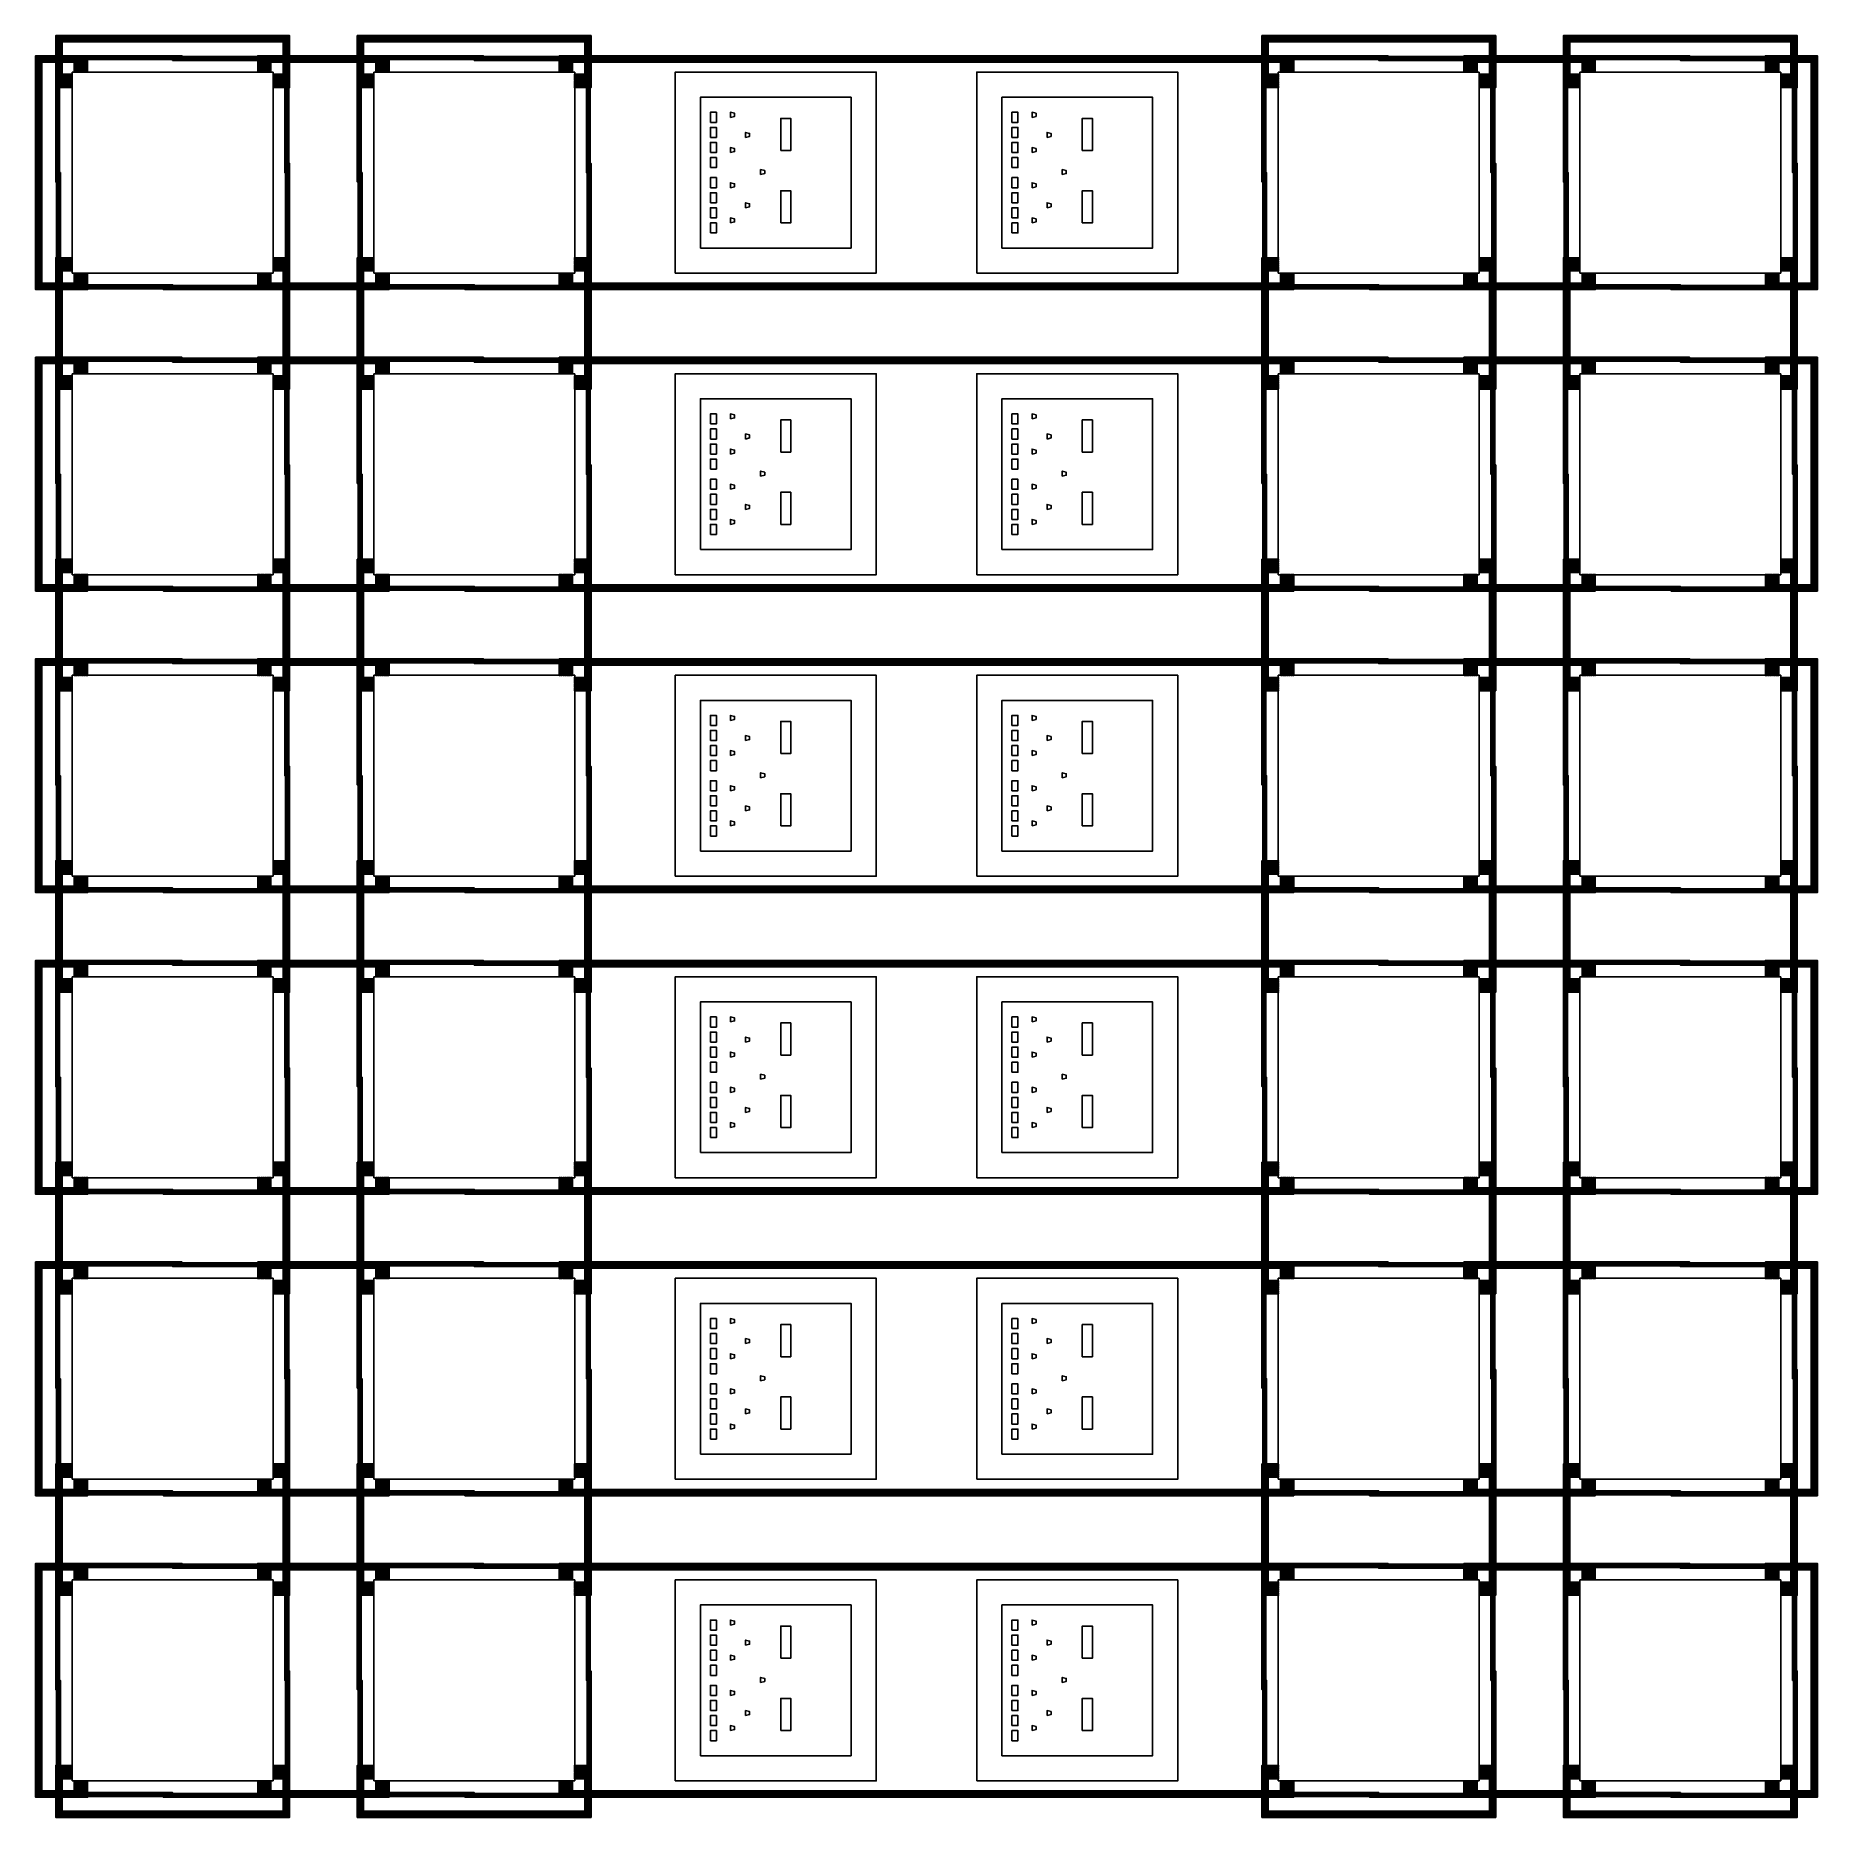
# Model space of a CAD drawing. Header units: metres. Extents: x -363 to 17363, y -363 to 17363.
import ezdxf

# ---------------------------------------------------------------- set-up
doc = ezdxf.new("R2010")
doc.units = ezdxf.units.M

# ---------------------------------------------------------------- blocks, each defined once
blk = doc.blocks.new('ee1_end[0]')
blk.add_circle((0, 0), 2)
blk = doc.blocks.new('ee1_end[1]')
blk.add_circle((0, 0), 2)
blk = doc.blocks.new('ee1_end[2]')
blk.add_circle((0, 0), 2)
blk = doc.blocks.new('ee1_end[3]')
blk.add_circle((0, 0), 2)
blk = doc.blocks.new('ee1_end[4]')
blk.add_circle((0, 0), 2)
blk = doc.blocks.new('ee1_end[5]')
blk.add_circle((0, 0), 2)
blk = doc.blocks.new('ee1_end[6]')
blk.add_circle((0, 0), 2)
blk = doc.blocks.new('ee1_end[7]')
blk.add_circle((0, 0), 2)
blk = doc.blocks.new('ee1_end[8]')
blk.add_circle((0, 0), 2)
blk = doc.blocks.new('ee1_end[9]')
blk.add_circle((0, 0), 2)
blk = doc.blocks.new('ee1_end[10]')
blk.add_circle((0, 0), 2)
blk = doc.blocks.new('ee1_end[11]')
blk.add_circle((0, 0), 2)
blk = doc.blocks.new('ee1_end[12]')
blk.add_circle((0, 0), 2)
blk = doc.blocks.new('ee1_end[13]')
blk.add_circle((0, 0), 2)
blk = doc.blocks.new('ee1_end[14]')
blk.add_circle((0, 0), 2)
blk = doc.blocks.new('ee1_end[15]')
blk.add_circle((0, 0), 2)
blk = doc.blocks.new('ee2_end[0]')
blk.add_circle((0, 0), 2)
blk = doc.blocks.new('ee2_end[1]')
blk.add_circle((0, 0), 2)
blk = doc.blocks.new('ee2_end[2]')
blk.add_circle((0, 0), 2)
blk = doc.blocks.new('ee2_end[3]')
blk.add_circle((0, 0), 2)
blk = doc.blocks.new('ee2_end[4]')
blk.add_circle((0, 0), 2)
blk = doc.blocks.new('ee2_end[5]')
blk.add_circle((0, 0), 2)
blk = doc.blocks.new('ee2_end[6]')
blk.add_circle((0, 0), 2)
blk = doc.blocks.new('ee2_end[7]')
blk.add_circle((0, 0), 2)
blk = doc.blocks.new('ee4_end[0]')
blk.add_circle((0, 0), 2)
blk = doc.blocks.new('ee4_end[1]')
blk.add_circle((0, 0), 2)
blk = doc.blocks.new('ee4_end[2]')
blk.add_circle((0, 0), 2)
blk = doc.blocks.new('ee4_end[3]')
blk.add_circle((0, 0), 2)
blk = doc.blocks.new('ee4_end[4]')
blk.add_circle((0, 0), 2)
blk = doc.blocks.new('ee4_end[5]')
blk.add_circle((0, 0), 2)
blk = doc.blocks.new('ee4_end[6]')
blk.add_circle((0, 0), 2)
blk = doc.blocks.new('ee4_end[7]')
blk.add_circle((0, 0), 2)
blk = doc.blocks.new('ee1_beg[0]')
blk.add_circle((0, 0), 2)
blk = doc.blocks.new('ee1_beg[1]')
blk.add_circle((0, 0), 2)
blk = doc.blocks.new('ee1_beg[2]')
blk.add_circle((0, 0), 2)
blk = doc.blocks.new('ee1_beg[3]')
blk.add_circle((0, 0), 2)
blk = doc.blocks.new('ee1_beg[4]')
blk.add_circle((0, 0), 2)
blk = doc.blocks.new('ee1_beg[5]')
blk.add_circle((0, 0), 2)
blk = doc.blocks.new('ee1_beg[6]')
blk.add_circle((0, 0), 2)
blk = doc.blocks.new('ee1_beg[7]')
blk.add_circle((0, 0), 2)
blk = doc.blocks.new('ee1_beg[8]')
blk.add_circle((0, 0), 2)
blk = doc.blocks.new('ee1_beg[9]')
blk.add_circle((0, 0), 2)
blk = doc.blocks.new('ee1_beg[10]')
blk.add_circle((0, 0), 2)
blk = doc.blocks.new('ee1_beg[11]')
blk.add_circle((0, 0), 2)
blk = doc.blocks.new('ee1_beg[12]')
blk.add_circle((0, 0), 2)
blk = doc.blocks.new('ee1_beg[13]')
blk.add_circle((0, 0), 2)
blk = doc.blocks.new('ee1_beg[14]')
blk.add_circle((0, 0), 2)
blk = doc.blocks.new('ee1_beg[15]')
blk.add_circle((0, 0), 2)
blk = doc.blocks.new('ee2_beg[0]')
blk.add_circle((0, 0), 2)
blk = doc.blocks.new('ee2_beg[1]')
blk.add_circle((0, 0), 2)
blk = doc.blocks.new('ee2_beg[2]')
blk.add_circle((0, 0), 2)
blk = doc.blocks.new('ee2_beg[3]')
blk.add_circle((0, 0), 2)
blk = doc.blocks.new('ee2_beg[4]')
blk.add_circle((0, 0), 2)
blk = doc.blocks.new('ee2_beg[5]')
blk.add_circle((0, 0), 2)
blk = doc.blocks.new('ee2_beg[6]')
blk.add_circle((0, 0), 2)
blk = doc.blocks.new('ee2_beg[7]')
blk.add_circle((0, 0), 2)
blk = doc.blocks.new('ee4_beg[0]')
blk.add_circle((0, 0), 2)
blk = doc.blocks.new('ee4_beg[1]')
blk.add_circle((0, 0), 2)
blk = doc.blocks.new('ee4_beg[2]')
blk.add_circle((0, 0), 2)
blk = doc.blocks.new('ee4_beg[3]')
blk.add_circle((0, 0), 2)
blk = doc.blocks.new('ee4_beg[4]')
blk.add_circle((0, 0), 2)
blk = doc.blocks.new('ee4_beg[5]')
blk.add_circle((0, 0), 2)
blk = doc.blocks.new('ee4_beg[6]')
blk.add_circle((0, 0), 2)
blk = doc.blocks.new('ee4_beg[7]')
blk.add_circle((0, 0), 2)
blk = doc.blocks.new('ww1_beg[0]')
blk.add_circle((0, 0), 2)
blk = doc.blocks.new('ww1_beg[1]')
blk.add_circle((0, 0), 2)
blk = doc.blocks.new('ww1_beg[2]')
blk.add_circle((0, 0), 2)
blk = doc.blocks.new('ww1_beg[3]')
blk.add_circle((0, 0), 2)
blk = doc.blocks.new('ww1_beg[4]')
blk.add_circle((0, 0), 2)
blk = doc.blocks.new('ww1_beg[5]')
blk.add_circle((0, 0), 2)
blk = doc.blocks.new('ww1_beg[6]')
blk.add_circle((0, 0), 2)
blk = doc.blocks.new('ww1_beg[7]')
blk.add_circle((0, 0), 2)
blk = doc.blocks.new('ww1_beg[8]')
blk.add_circle((0, 0), 2)
blk = doc.blocks.new('ww1_beg[9]')
blk.add_circle((0, 0), 2)
blk = doc.blocks.new('ww1_beg[10]')
blk.add_circle((0, 0), 2)
blk = doc.blocks.new('ww1_beg[11]')
blk.add_circle((0, 0), 2)
blk = doc.blocks.new('ww1_beg[12]')
blk.add_circle((0, 0), 2)
blk = doc.blocks.new('ww1_beg[13]')
blk.add_circle((0, 0), 2)
blk = doc.blocks.new('ww1_beg[14]')
blk.add_circle((0, 0), 2)
blk = doc.blocks.new('ww1_beg[15]')
blk.add_circle((0, 0), 2)
blk = doc.blocks.new('ww2_beg[0]')
blk.add_circle((0, 0), 2)
blk = doc.blocks.new('ww2_beg[1]')
blk.add_circle((0, 0), 2)
blk = doc.blocks.new('ww2_beg[2]')
blk.add_circle((0, 0), 2)
blk = doc.blocks.new('ww2_beg[3]')
blk.add_circle((0, 0), 2)
blk = doc.blocks.new('ww2_beg[4]')
blk.add_circle((0, 0), 2)
blk = doc.blocks.new('ww2_beg[5]')
blk.add_circle((0, 0), 2)
blk = doc.blocks.new('ww2_beg[6]')
blk.add_circle((0, 0), 2)
blk = doc.blocks.new('ww2_beg[7]')
blk.add_circle((0, 0), 2)
blk = doc.blocks.new('ww4_beg[0]')
blk.add_circle((0, 0), 2)
blk = doc.blocks.new('ww4_beg[1]')
blk.add_circle((0, 0), 2)
blk = doc.blocks.new('ww4_beg[2]')
blk.add_circle((0, 0), 2)
blk = doc.blocks.new('ww4_beg[3]')
blk.add_circle((0, 0), 2)
blk = doc.blocks.new('ww4_beg[4]')
blk.add_circle((0, 0), 2)
blk = doc.blocks.new('ww4_beg[5]')
blk.add_circle((0, 0), 2)
blk = doc.blocks.new('ww4_beg[6]')
blk.add_circle((0, 0), 2)
blk = doc.blocks.new('ww4_beg[7]')
blk.add_circle((0, 0), 2)
blk = doc.blocks.new('ww1_end[0]')
blk.add_circle((0, 0), 2)
blk = doc.blocks.new('ww1_end[1]')
blk.add_circle((0, 0), 2)
blk = doc.blocks.new('ww1_end[2]')
blk.add_circle((0, 0), 2)
blk = doc.blocks.new('ww1_end[3]')
blk.add_circle((0, 0), 2)
blk = doc.blocks.new('ww1_end[4]')
blk.add_circle((0, 0), 2)
blk = doc.blocks.new('ww1_end[5]')
blk.add_circle((0, 0), 2)
blk = doc.blocks.new('ww1_end[6]')
blk.add_circle((0, 0), 2)
blk = doc.blocks.new('ww1_end[7]')
blk.add_circle((0, 0), 2)
blk = doc.blocks.new('ww1_end[8]')
blk.add_circle((0, 0), 2)
blk = doc.blocks.new('ww1_end[9]')
blk.add_circle((0, 0), 2)
blk = doc.blocks.new('ww1_end[10]')
blk.add_circle((0, 0), 2)
blk = doc.blocks.new('ww1_end[11]')
blk.add_circle((0, 0), 2)
blk = doc.blocks.new('ww1_end[12]')
blk.add_circle((0, 0), 2)
blk = doc.blocks.new('ww1_end[13]')
blk.add_circle((0, 0), 2)
blk = doc.blocks.new('ww1_end[14]')
blk.add_circle((0, 0), 2)
blk = doc.blocks.new('ww1_end[15]')
blk.add_circle((0, 0), 2)
blk = doc.blocks.new('ww2_end[0]')
blk.add_circle((0, 0), 2)
blk = doc.blocks.new('ww2_end[1]')
blk.add_circle((0, 0), 2)
blk = doc.blocks.new('ww2_end[2]')
blk.add_circle((0, 0), 2)
blk = doc.blocks.new('ww2_end[3]')
blk.add_circle((0, 0), 2)
blk = doc.blocks.new('ww2_end[4]')
blk.add_circle((0, 0), 2)
blk = doc.blocks.new('ww2_end[5]')
blk.add_circle((0, 0), 2)
blk = doc.blocks.new('ww2_end[6]')
blk.add_circle((0, 0), 2)
blk = doc.blocks.new('ww2_end[7]')
blk.add_circle((0, 0), 2)
blk = doc.blocks.new('ww4_end[0]')
blk.add_circle((0, 0), 2)
blk = doc.blocks.new('ww4_end[1]')
blk.add_circle((0, 0), 2)
blk = doc.blocks.new('ww4_end[2]')
blk.add_circle((0, 0), 2)
blk = doc.blocks.new('ww4_end[3]')
blk.add_circle((0, 0), 2)
blk = doc.blocks.new('ww4_end[4]')
blk.add_circle((0, 0), 2)
blk = doc.blocks.new('ww4_end[5]')
blk.add_circle((0, 0), 2)
blk = doc.blocks.new('ww4_end[6]')
blk.add_circle((0, 0), 2)
blk = doc.blocks.new('ww4_end[7]')
blk.add_circle((0, 0), 2)
blk = doc.blocks.new('nn1_end[0]')
blk.add_circle((0, 0), 2)
blk = doc.blocks.new('nn1_end[1]')
blk.add_circle((0, 0), 2)
blk = doc.blocks.new('nn1_end[2]')
blk.add_circle((0, 0), 2)
blk = doc.blocks.new('nn1_end[3]')
blk.add_circle((0, 0), 2)
blk = doc.blocks.new('nn1_end[4]')
blk.add_circle((0, 0), 2)
blk = doc.blocks.new('nn1_end[5]')
blk.add_circle((0, 0), 2)
blk = doc.blocks.new('nn1_end[6]')
blk.add_circle((0, 0), 2)
blk = doc.blocks.new('nn1_end[7]')
blk.add_circle((0, 0), 2)
blk = doc.blocks.new('nn1_end[8]')
blk.add_circle((0, 0), 2)
blk = doc.blocks.new('nn1_end[9]')
blk.add_circle((0, 0), 2)
blk = doc.blocks.new('nn1_end[10]')
blk.add_circle((0, 0), 2)
blk = doc.blocks.new('nn1_end[11]')
blk.add_circle((0, 0), 2)
blk = doc.blocks.new('nn1_end[12]')
blk.add_circle((0, 0), 2)
blk = doc.blocks.new('nn1_end[13]')
blk.add_circle((0, 0), 2)
blk = doc.blocks.new('nn1_end[14]')
blk.add_circle((0, 0), 2)
blk = doc.blocks.new('nn1_end[15]')
blk.add_circle((0, 0), 2)
blk = doc.blocks.new('nn2_end[0]')
blk.add_circle((0, 0), 2)
blk = doc.blocks.new('nn2_end[1]')
blk.add_circle((0, 0), 2)
blk = doc.blocks.new('nn2_end[2]')
blk.add_circle((0, 0), 2)
blk = doc.blocks.new('nn2_end[3]')
blk.add_circle((0, 0), 2)
blk = doc.blocks.new('nn2_end[4]')
blk.add_circle((0, 0), 2)
blk = doc.blocks.new('nn2_end[5]')
blk.add_circle((0, 0), 2)
blk = doc.blocks.new('nn2_end[6]')
blk.add_circle((0, 0), 2)
blk = doc.blocks.new('nn2_end[7]')
blk.add_circle((0, 0), 2)
blk = doc.blocks.new('nn4_end[0]')
blk.add_circle((0, 0), 2)
blk = doc.blocks.new('nn4_end[1]')
blk.add_circle((0, 0), 2)
blk = doc.blocks.new('nn4_end[2]')
blk.add_circle((0, 0), 2)
blk = doc.blocks.new('nn4_end[3]')
blk.add_circle((0, 0), 2)
blk = doc.blocks.new('nn4_end[4]')
blk.add_circle((0, 0), 2)
blk = doc.blocks.new('nn4_end[5]')
blk.add_circle((0, 0), 2)
blk = doc.blocks.new('nn4_end[6]')
blk.add_circle((0, 0), 2)
blk = doc.blocks.new('nn4_end[7]')
blk.add_circle((0, 0), 2)
blk = doc.blocks.new('nn1_beg[0]')
blk.add_circle((0, 0), 2)
blk = doc.blocks.new('nn1_beg[1]')
blk.add_circle((0, 0), 2)
blk = doc.blocks.new('nn1_beg[2]')
blk.add_circle((0, 0), 2)
blk = doc.blocks.new('nn1_beg[3]')
blk.add_circle((0, 0), 2)
blk = doc.blocks.new('nn1_beg[4]')
blk.add_circle((0, 0), 2)
blk = doc.blocks.new('nn1_beg[5]')
blk.add_circle((0, 0), 2)
blk = doc.blocks.new('nn1_beg[6]')
blk.add_circle((0, 0), 2)
blk = doc.blocks.new('nn1_beg[7]')
blk.add_circle((0, 0), 2)
blk = doc.blocks.new('nn1_beg[8]')
blk.add_circle((0, 0), 2)
blk = doc.blocks.new('nn1_beg[9]')
blk.add_circle((0, 0), 2)
blk = doc.blocks.new('nn1_beg[10]')
blk.add_circle((0, 0), 2)
blk = doc.blocks.new('nn1_beg[11]')
blk.add_circle((0, 0), 2)
blk = doc.blocks.new('nn1_beg[12]')
blk.add_circle((0, 0), 2)
blk = doc.blocks.new('nn1_beg[13]')
blk.add_circle((0, 0), 2)
blk = doc.blocks.new('nn1_beg[14]')
blk.add_circle((0, 0), 2)
blk = doc.blocks.new('nn1_beg[15]')
blk.add_circle((0, 0), 2)
blk = doc.blocks.new('nn2_beg[0]')
blk.add_circle((0, 0), 2)
blk = doc.blocks.new('nn2_beg[1]')
blk.add_circle((0, 0), 2)
blk = doc.blocks.new('nn2_beg[2]')
blk.add_circle((0, 0), 2)
blk = doc.blocks.new('nn2_beg[3]')
blk.add_circle((0, 0), 2)
blk = doc.blocks.new('nn2_beg[4]')
blk.add_circle((0, 0), 2)
blk = doc.blocks.new('nn2_beg[5]')
blk.add_circle((0, 0), 2)
blk = doc.blocks.new('nn2_beg[6]')
blk.add_circle((0, 0), 2)
blk = doc.blocks.new('nn2_beg[7]')
blk.add_circle((0, 0), 2)
blk = doc.blocks.new('nn4_beg[0]')
blk.add_circle((0, 0), 2)
blk = doc.blocks.new('nn4_beg[1]')
blk.add_circle((0, 0), 2)
blk = doc.blocks.new('nn4_beg[2]')
blk.add_circle((0, 0), 2)
blk = doc.blocks.new('nn4_beg[3]')
blk.add_circle((0, 0), 2)
blk = doc.blocks.new('nn4_beg[4]')
blk.add_circle((0, 0), 2)
blk = doc.blocks.new('nn4_beg[5]')
blk.add_circle((0, 0), 2)
blk = doc.blocks.new('nn4_beg[6]')
blk.add_circle((0, 0), 2)
blk = doc.blocks.new('nn4_beg[7]')
blk.add_circle((0, 0), 2)
blk = doc.blocks.new('ss1_beg[0]')
blk.add_circle((0, 0), 2)
blk = doc.blocks.new('ss1_beg[1]')
blk.add_circle((0, 0), 2)
blk = doc.blocks.new('ss1_beg[2]')
blk.add_circle((0, 0), 2)
blk = doc.blocks.new('ss1_beg[3]')
blk.add_circle((0, 0), 2)
blk = doc.blocks.new('ss1_beg[4]')
blk.add_circle((0, 0), 2)
blk = doc.blocks.new('ss1_beg[5]')
blk.add_circle((0, 0), 2)
blk = doc.blocks.new('ss1_beg[6]')
blk.add_circle((0, 0), 2)
blk = doc.blocks.new('ss1_beg[7]')
blk.add_circle((0, 0), 2)
blk = doc.blocks.new('ss1_beg[8]')
blk.add_circle((0, 0), 2)
blk = doc.blocks.new('ss1_beg[9]')
blk.add_circle((0, 0), 2)
blk = doc.blocks.new('ss1_beg[10]')
blk.add_circle((0, 0), 2)
blk = doc.blocks.new('ss1_beg[11]')
blk.add_circle((0, 0), 2)
blk = doc.blocks.new('ss1_beg[12]')
blk.add_circle((0, 0), 2)
blk = doc.blocks.new('ss1_beg[13]')
blk.add_circle((0, 0), 2)
blk = doc.blocks.new('ss1_beg[14]')
blk.add_circle((0, 0), 2)
blk = doc.blocks.new('ss1_beg[15]')
blk.add_circle((0, 0), 2)
blk = doc.blocks.new('ss2_beg[0]')
blk.add_circle((0, 0), 2)
blk = doc.blocks.new('ss2_beg[1]')
blk.add_circle((0, 0), 2)
blk = doc.blocks.new('ss2_beg[2]')
blk.add_circle((0, 0), 2)
blk = doc.blocks.new('ss2_beg[3]')
blk.add_circle((0, 0), 2)
blk = doc.blocks.new('ss2_beg[4]')
blk.add_circle((0, 0), 2)
blk = doc.blocks.new('ss2_beg[5]')
blk.add_circle((0, 0), 2)
blk = doc.blocks.new('ss2_beg[6]')
blk.add_circle((0, 0), 2)
blk = doc.blocks.new('ss2_beg[7]')
blk.add_circle((0, 0), 2)
blk = doc.blocks.new('ss4_beg[0]')
blk.add_circle((0, 0), 2)
blk = doc.blocks.new('ss4_beg[1]')
blk.add_circle((0, 0), 2)
blk = doc.blocks.new('ss4_beg[2]')
blk.add_circle((0, 0), 2)
blk = doc.blocks.new('ss4_beg[3]')
blk.add_circle((0, 0), 2)
blk = doc.blocks.new('ss4_beg[4]')
blk.add_circle((0, 0), 2)
blk = doc.blocks.new('ss4_beg[5]')
blk.add_circle((0, 0), 2)
blk = doc.blocks.new('ss4_beg[6]')
blk.add_circle((0, 0), 2)
blk = doc.blocks.new('ss4_beg[7]')
blk.add_circle((0, 0), 2)
blk = doc.blocks.new('ss1_end[0]')
blk.add_circle((0, 0), 2)
blk = doc.blocks.new('ss1_end[1]')
blk.add_circle((0, 0), 2)
blk = doc.blocks.new('ss1_end[2]')
blk.add_circle((0, 0), 2)
blk = doc.blocks.new('ss1_end[3]')
blk.add_circle((0, 0), 2)
blk = doc.blocks.new('ss1_end[4]')
blk.add_circle((0, 0), 2)
blk = doc.blocks.new('ss1_end[5]')
blk.add_circle((0, 0), 2)
blk = doc.blocks.new('ss1_end[6]')
blk.add_circle((0, 0), 2)
blk = doc.blocks.new('ss1_end[7]')
blk.add_circle((0, 0), 2)
blk = doc.blocks.new('ss1_end[8]')
blk.add_circle((0, 0), 2)
blk = doc.blocks.new('ss1_end[9]')
blk.add_circle((0, 0), 2)
blk = doc.blocks.new('ss1_end[10]')
blk.add_circle((0, 0), 2)
blk = doc.blocks.new('ss1_end[11]')
blk.add_circle((0, 0), 2)
blk = doc.blocks.new('ss1_end[12]')
blk.add_circle((0, 0), 2)
blk = doc.blocks.new('ss1_end[13]')
blk.add_circle((0, 0), 2)
blk = doc.blocks.new('ss1_end[14]')
blk.add_circle((0, 0), 2)
blk = doc.blocks.new('ss1_end[15]')
blk.add_circle((0, 0), 2)
blk = doc.blocks.new('ss2_end[0]')
blk.add_circle((0, 0), 2)
blk = doc.blocks.new('ss2_end[1]')
blk.add_circle((0, 0), 2)
blk = doc.blocks.new('ss2_end[2]')
blk.add_circle((0, 0), 2)
blk = doc.blocks.new('ss2_end[3]')
blk.add_circle((0, 0), 2)
blk = doc.blocks.new('ss2_end[4]')
blk.add_circle((0, 0), 2)
blk = doc.blocks.new('ss2_end[5]')
blk.add_circle((0, 0), 2)
blk = doc.blocks.new('ss2_end[6]')
blk.add_circle((0, 0), 2)
blk = doc.blocks.new('ss2_end[7]')
blk.add_circle((0, 0), 2)
blk = doc.blocks.new('ss4_end[0]')
blk.add_circle((0, 0), 2)
blk = doc.blocks.new('ss4_end[1]')
blk.add_circle((0, 0), 2)
blk = doc.blocks.new('ss4_end[2]')
blk.add_circle((0, 0), 2)
blk = doc.blocks.new('ss4_end[3]')
blk.add_circle((0, 0), 2)
blk = doc.blocks.new('ss4_end[4]')
blk.add_circle((0, 0), 2)
blk = doc.blocks.new('ss4_end[5]')
blk.add_circle((0, 0), 2)
blk = doc.blocks.new('ss4_end[6]')
blk.add_circle((0, 0), 2)
blk = doc.blocks.new('ss4_end[7]')
blk.add_circle((0, 0), 2)
blk = doc.blocks.new('SWHL')
for p, q in [((2000, 2000), (0, 2000)), ((0, 2000), (0, 0)), ((2000, 0), (2000, 2000)), ((0, 0), (2000, 0))]:
    blk.add_line(p, q)
for name, p in [('nn1_beg[0]', (0, 1978)), ('nn1_beg[1]', (0, 1974)), ('nn1_beg[2]', (0, 1970)), ('nn1_beg[3]', (0, 1966)), ('nn1_beg[4]', (0, 1962)), ('nn1_beg[5]', (0, 1958)), ('nn1_beg[6]', (0, 1954)), ('nn1_beg[7]', (0, 1950)), ('ww1_beg[0]', (22, 2000)), ('ww1_beg[1]', (26, 2000)), ('ww1_beg[2]', (30, 2000)), ('ww1_beg[3]', (34, 2000)), ('ww1_beg[4]', (38, 2000)), ('ww1_beg[5]', (42, 2000)), ('ww1_beg[6]', (46, 2000)), ('ww1_beg[7]', (50, 2000)), ('ww1_beg[8]', (54, 2000)), ('ww1_beg[9]', (58, 2000)), ('ww1_beg[10]', (62, 2000)), ('ww1_beg[11]', (66, 2000)), ('ww1_beg[12]', (70, 2000)), ('ww1_beg[13]', (74, 2000)), ('ww1_beg[14]', (78, 2000)), ('ww1_beg[15]', (82, 2000)), ('ww2_beg[0]', (90, 2000)), ('ww2_beg[1]', (94, 2000)), ('ww2_beg[2]', (98, 2000)), ('ww2_beg[3]', (102, 2000)), ('ww2_beg[4]', (106, 2000)), ('ww2_beg[5]', (110, 2000)), ('ww2_beg[6]', (114, 2000)), ('ww2_beg[7]', (118, 2000)), ('ww4_beg[0]', (126, 2000)), ('ww4_beg[1]', (130, 2000)), ('ww4_beg[2]', (134, 2000)), ('ww4_beg[3]', (138, 2000)), ('ww4_beg[4]', (142, 2000)), ('ww4_beg[5]', (146, 2000)), ('ww4_beg[6]', (150, 2000)), ('ww4_beg[7]', (154, 2000)), ('ww4_end[7]', (1846, 2000)), ('ww4_end[6]', (1850, 2000)), ('ww4_end[5]', (1854, 2000)), ('ww4_end[4]', (1858, 2000)), ('ww4_end[3]', (1862, 2000)), ('ww4_end[2]', (1866, 2000)), ('ww4_end[1]', (1870, 2000)), ('ww4_end[0]', (1874, 2000)), ('ww2_end[7]', (1882, 2000)), ('ww2_end[6]', (1886, 2000)), ('ww2_end[5]', (1890, 2000)), ('ww2_end[4]', (1894, 2000)), ('ww2_end[3]', (1898, 2000)), ('ww2_end[2]', (1902, 2000)), ('ww2_end[1]', (1906, 2000)), ('ww2_end[0]', (1910, 2000)), ('ww1_end[15]', (1918, 2000)), ('ww1_end[14]', (1922, 2000)), ('ww1_end[13]', (1926, 2000)), ('ww1_end[12]', (1930, 2000)), ('ww1_end[11]', (1934, 2000)), ('ww1_end[10]', (1938, 2000)), ('ww1_end[9]', (1942, 2000)), ('ww1_end[8]', (1946, 2000)), ('ww1_end[7]', (1950, 2000)), ('ww1_end[6]', (1954, 2000)), ('ww1_end[5]', (1958, 2000)), ('ww1_end[4]', (1962, 2000)), ('ww1_end[3]', (1966, 2000)), ('ww1_end[2]', (1970, 2000)), ('ww1_end[1]', (1974, 2000)), ('ww1_end[0]', (1978, 2000)), ('ss1_end[0]', (2000, 1978)), ('ss1_end[1]', (2000, 1974)), ('ss1_end[2]', (2000, 1970)), ('ss1_end[3]', (2000, 1966)), ('ss1_end[4]', (2000, 1962)), ('ss1_end[5]', (2000, 1958)), ('ss1_end[6]', (2000, 1954)), ('ss1_end[7]', (2000, 1950)), ('nn1_beg[8]', (0, 1946)), ('nn1_beg[9]', (0, 1942)), ('nn1_beg[10]', (0, 1938)), ('nn1_beg[11]', (0, 1934)), ('nn1_beg[12]', (0, 1930)), ('nn1_beg[13]', (0, 1926)), ('nn1_beg[14]', (0, 1922)), ('nn1_beg[15]', (0, 1918)), ('nn2_beg[0]', (0, 1910)), ('nn2_beg[1]', (0, 1906)), ('nn2_beg[2]', (0, 1902)), ('nn2_beg[3]', (0, 1898)), ('nn2_beg[4]', (0, 1894)), ('nn2_beg[5]', (0, 1890)), ('nn2_beg[6]', (0, 1886)), ('nn2_beg[7]', (0, 1882)), ('nn4_beg[0]', (0, 1874)), ('nn4_beg[1]', (0, 1870)), ('nn4_beg[2]', (0, 1866)), ('nn4_beg[3]', (0, 1862)), ('nn4_beg[4]', (0, 1858)), ('nn4_beg[5]', (0, 1854)), ('nn4_beg[6]', (0, 1850)), ('nn4_beg[7]', (0, 1846)), ('ss1_end[8]', (2000, 1946)), ('ss1_end[9]', (2000, 1942)), ('ss1_end[10]', (2000, 1938)), ('ss1_end[11]', (2000, 1934)), ('ss1_end[12]', (2000, 1930)), ('ss1_end[13]', (2000, 1926)), ('ss1_end[14]', (2000, 1922)), ('ss1_end[15]', (2000, 1918)), ('ss2_end[0]', (2000, 1910)), ('ss2_end[1]', (2000, 1906)), ('ss2_end[2]', (2000, 1902)), ('ss2_end[3]', (2000, 1898)), ('ss2_end[4]', (2000, 1894)), ('ss2_end[5]', (2000, 1890)), ('ss2_end[6]', (2000, 1886)), ('ss2_end[7]', (2000, 1882)), ('ss4_end[0]', (2000, 1874)), ('ss4_end[1]', (2000, 1870)), ('ss4_end[2]', (2000, 1866)), ('ss4_end[3]', (2000, 1862)), ('ss4_end[4]', (2000, 1858)), ('ss4_end[5]', (2000, 1854)), ('ss4_end[6]', (2000, 1850)), ('ss4_end[7]', (2000, 1846)), ('nn4_end[7]', (0, 154)), ('nn4_end[6]', (0, 150)), ('nn4_end[5]', (0, 146)), ('nn4_end[4]', (0, 142)), ('nn4_end[3]', (0, 138)), ('nn4_end[2]', (0, 134)), ('nn4_end[1]', (0, 130)), ('nn4_end[0]', (0, 126)), ('nn2_end[7]', (0, 118)), ('nn2_end[6]', (0, 114)), ('nn2_end[5]', (0, 110)), ('nn2_end[4]', (0, 106)), ('nn2_end[3]', (0, 102)), ('nn2_end[2]', (0, 98)), ('nn2_end[1]', (0, 94)), ('nn2_end[0]', (0, 90)), ('nn1_end[15]', (0, 82)), ('nn1_end[14]', (0, 78)), ('nn1_end[13]', (0, 74)), ('nn1_end[12]', (0, 70)), ('nn1_end[11]', (0, 66)), ('nn1_end[10]', (0, 62)), ('nn1_end[9]', (0, 58)), ('nn1_end[8]', (0, 54)), ('nn1_end[7]', (0, 50)), ('nn1_end[6]', (0, 46)), ('nn1_end[5]', (0, 42)), ('nn1_end[4]', (0, 38)), ('nn1_end[3]', (0, 34)), ('nn1_end[2]', (0, 30)), ('nn1_end[1]', (0, 26)), ('nn1_end[0]', (0, 22)), ('ee1_end[0]', (22, 0)), ('ee1_end[1]', (26, 0)), ('ee1_end[2]', (30, 0)), ('ee1_end[3]', (34, 0)), ('ee1_end[4]', (38, 0)), ('ee1_end[5]', (42, 0)), ('ee1_end[6]', (46, 0)), ('ee1_end[7]', (50, 0)), ('ee1_end[8]', (54, 0)), ('ee1_end[9]', (58, 0)), ('ee1_end[10]', (62, 0)), ('ee1_end[11]', (66, 0)), ('ee1_end[12]', (70, 0)), ('ee1_end[13]', (74, 0)), ('ee1_end[14]', (78, 0)), ('ee1_end[15]', (82, 0)), ('ee2_end[0]', (90, 0)), ('ee2_end[1]', (94, 0)), ('ee2_end[2]', (98, 0)), ('ee2_end[3]', (102, 0)), ('ee2_end[4]', (106, 0)), ('ee2_end[5]', (110, 0)), ('ee2_end[6]', (114, 0)), ('ee2_end[7]', (118, 0)), ('ee4_end[0]', (126, 0)), ('ee4_end[1]', (130, 0)), ('ee4_end[2]', (134, 0)), ('ee4_end[3]', (138, 0)), ('ee4_end[4]', (142, 0)), ('ee4_end[5]', (146, 0)), ('ee4_end[6]', (150, 0)), ('ee4_end[7]', (154, 0)), ('ee4_beg[7]', (1846, 0)), ('ee4_beg[6]', (1850, 0)), ('ee4_beg[5]', (1854, 0)), ('ee4_beg[4]', (1858, 0)), ('ee4_beg[3]', (1862, 0)), ('ee4_beg[2]', (1866, 0)), ('ee4_beg[1]', (1870, 0)), ('ee4_beg[0]', (1874, 0)), ('ee2_beg[7]', (1882, 0)), ('ee2_beg[6]', (1886, 0)), ('ee2_beg[5]', (1890, 0)), ('ee2_beg[4]', (1894, 0)), ('ee2_beg[3]', (1898, 0)), ('ee2_beg[2]', (1902, 0)), ('ee2_beg[1]', (1906, 0)), ('ee2_beg[0]', (1910, 0)), ('ee1_beg[15]', (1918, 0)), ('ee1_beg[14]', (1922, 0)), ('ee1_beg[13]', (1926, 0)), ('ee1_beg[12]', (1930, 0)), ('ee1_beg[11]', (1934, 0)), ('ee1_beg[10]', (1938, 0)), ('ee1_beg[9]', (1942, 0)), ('ee1_beg[8]', (1946, 0)), ('ee1_beg[7]', (1950, 0)), ('ee1_beg[6]', (1954, 0)), ('ee1_beg[5]', (1958, 0)), ('ee1_beg[4]', (1962, 0)), ('ee1_beg[3]', (1966, 0)), ('ee1_beg[2]', (1970, 0)), ('ee1_beg[1]', (1974, 0)), ('ee1_beg[0]', (1978, 0)), ('ss4_beg[7]', (2000, 154)), ('ss4_beg[6]', (2000, 150)), ('ss4_beg[5]', (2000, 146)), ('ss4_beg[4]', (2000, 142)), ('ss4_beg[3]', (2000, 138)), ('ss4_beg[2]', (2000, 134)), ('ss4_beg[1]', (2000, 130)), ('ss4_beg[0]', (2000, 126)), ('ss2_beg[7]', (2000, 118)), ('ss2_beg[6]', (2000, 114)), ('ss2_beg[5]', (2000, 110)), ('ss2_beg[4]', (2000, 106)), ('ss2_beg[3]', (2000, 102)), ('ss2_beg[2]', (2000, 98)), ('ss2_beg[1]', (2000, 94)), ('ss2_beg[0]', (2000, 90)), ('ss1_beg[15]', (2000, 82)), ('ss1_beg[14]', (2000, 78)), ('ss1_beg[13]', (2000, 74)), ('ss1_beg[12]', (2000, 70)), ('ss1_beg[11]', (2000, 66)), ('ss1_beg[10]', (2000, 62)), ('ss1_beg[9]', (2000, 58)), ('ss1_beg[8]', (2000, 54)), ('ss1_beg[7]', (2000, 50)), ('ss1_beg[6]', (2000, 46)), ('ss1_beg[5]', (2000, 42)), ('ss1_beg[4]', (2000, 38)), ('ss1_beg[3]', (2000, 34)), ('ss1_beg[2]', (2000, 30)), ('ss1_beg[1]', (2000, 26)), ('ss1_beg[0]', (2000, 22))]:
    blk.add_blockref(name, p)
blk = doc.blocks.new('SWHR')
for p, q in [((2000, 2000), (0, 2000)), ((0, 2000), (0, 0)), ((2000, 0), (2000, 2000)), ((0, 0), (2000, 0))]:
    blk.add_line(p, q)
for name, p in [('nn1_beg[0]', (0, 1978)), ('nn1_beg[1]', (0, 1974)), ('nn1_beg[2]', (0, 1970)), ('nn1_beg[3]', (0, 1966)), ('nn1_beg[4]', (0, 1962)), ('nn1_beg[5]', (0, 1958)), ('nn1_beg[6]', (0, 1954)), ('nn1_beg[7]', (0, 1950)), ('ww1_beg[0]', (22, 2000)), ('ww1_beg[1]', (26, 2000)), ('ww1_beg[2]', (30, 2000)), ('ww1_beg[3]', (34, 2000)), ('ww1_beg[4]', (38, 2000)), ('ww1_beg[5]', (42, 2000)), ('ww1_beg[6]', (46, 2000)), ('ww1_beg[7]', (50, 2000)), ('ww1_beg[8]', (54, 2000)), ('ww1_beg[9]', (58, 2000)), ('ww1_beg[10]', (62, 2000)), ('ww1_beg[11]', (66, 2000)), ('ww1_beg[12]', (70, 2000)), ('ww1_beg[13]', (74, 2000)), ('ww1_beg[14]', (78, 2000)), ('ww1_beg[15]', (82, 2000)), ('ww2_beg[0]', (90, 2000)), ('ww2_beg[1]', (94, 2000)), ('ww2_beg[2]', (98, 2000)), ('ww2_beg[3]', (102, 2000)), ('ww2_beg[4]', (106, 2000)), ('ww2_beg[5]', (110, 2000)), ('ww2_beg[6]', (114, 2000)), ('ww2_beg[7]', (118, 2000)), ('ww4_beg[0]', (126, 2000)), ('ww4_beg[1]', (130, 2000)), ('ww4_beg[2]', (134, 2000)), ('ww4_beg[3]', (138, 2000)), ('ww4_beg[4]', (142, 2000)), ('ww4_beg[5]', (146, 2000)), ('ww4_beg[6]', (150, 2000)), ('ww4_beg[7]', (154, 2000)), ('ww4_end[7]', (1846, 2000)), ('ww4_end[6]', (1850, 2000)), ('ww4_end[5]', (1854, 2000)), ('ww4_end[4]', (1858, 2000)), ('ww4_end[3]', (1862, 2000)), ('ww4_end[2]', (1866, 2000)), ('ww4_end[1]', (1870, 2000)), ('ww4_end[0]', (1874, 2000)), ('ww2_end[7]', (1882, 2000)), ('ww2_end[6]', (1886, 2000)), ('ww2_end[5]', (1890, 2000)), ('ww2_end[4]', (1894, 2000)), ('ww2_end[3]', (1898, 2000)), ('ww2_end[2]', (1902, 2000)), ('ww2_end[1]', (1906, 2000)), ('ww2_end[0]', (1910, 2000)), ('ww1_end[15]', (1918, 2000)), ('ww1_end[14]', (1922, 2000)), ('ww1_end[13]', (1926, 2000)), ('ww1_end[12]', (1930, 2000)), ('ww1_end[11]', (1934, 2000)), ('ww1_end[10]', (1938, 2000)), ('ww1_end[9]', (1942, 2000)), ('ww1_end[8]', (1946, 2000)), ('ww1_end[7]', (1950, 2000)), ('ww1_end[6]', (1954, 2000)), ('ww1_end[5]', (1958, 2000)), ('ww1_end[4]', (1962, 2000)), ('ww1_end[3]', (1966, 2000)), ('ww1_end[2]', (1970, 2000)), ('ww1_end[1]', (1974, 2000)), ('ww1_end[0]', (1978, 2000)), ('ss1_end[0]', (2000, 1978)), ('ss1_end[1]', (2000, 1974)), ('ss1_end[2]', (2000, 1970)), ('ss1_end[3]', (2000, 1966)), ('ss1_end[4]', (2000, 1962)), ('ss1_end[5]', (2000, 1958)), ('ss1_end[6]', (2000, 1954)), ('ss1_end[7]', (2000, 1950)), ('nn1_beg[8]', (0, 1946)), ('nn1_beg[9]', (0, 1942)), ('nn1_beg[10]', (0, 1938)), ('nn1_beg[11]', (0, 1934)), ('nn1_beg[12]', (0, 1930)), ('nn1_beg[13]', (0, 1926)), ('nn1_beg[14]', (0, 1922)), ('nn1_beg[15]', (0, 1918)), ('nn2_beg[0]', (0, 1910)), ('nn2_beg[1]', (0, 1906)), ('nn2_beg[2]', (0, 1902)), ('nn2_beg[3]', (0, 1898)), ('nn2_beg[4]', (0, 1894)), ('nn2_beg[5]', (0, 1890)), ('nn2_beg[6]', (0, 1886)), ('nn2_beg[7]', (0, 1882)), ('nn4_beg[0]', (0, 1874)), ('nn4_beg[1]', (0, 1870)), ('nn4_beg[2]', (0, 1866)), ('nn4_beg[3]', (0, 1862)), ('nn4_beg[4]', (0, 1858)), ('nn4_beg[5]', (0, 1854)), ('nn4_beg[6]', (0, 1850)), ('nn4_beg[7]', (0, 1846)), ('ss1_end[8]', (2000, 1946)), ('ss1_end[9]', (2000, 1942)), ('ss1_end[10]', (2000, 1938)), ('ss1_end[11]', (2000, 1934)), ('ss1_end[12]', (2000, 1930)), ('ss1_end[13]', (2000, 1926)), ('ss1_end[14]', (2000, 1922)), ('ss1_end[15]', (2000, 1918)), ('ss2_end[0]', (2000, 1910)), ('ss2_end[1]', (2000, 1906)), ('ss2_end[2]', (2000, 1902)), ('ss2_end[3]', (2000, 1898)), ('ss2_end[4]', (2000, 1894)), ('ss2_end[5]', (2000, 1890)), ('ss2_end[6]', (2000, 1886)), ('ss2_end[7]', (2000, 1882)), ('ss4_end[0]', (2000, 1874)), ('ss4_end[1]', (2000, 1870)), ('ss4_end[2]', (2000, 1866)), ('ss4_end[3]', (2000, 1862)), ('ss4_end[4]', (2000, 1858)), ('ss4_end[5]', (2000, 1854)), ('ss4_end[6]', (2000, 1850)), ('ss4_end[7]', (2000, 1846)), ('nn4_end[7]', (0, 154)), ('nn4_end[6]', (0, 150)), ('nn4_end[5]', (0, 146)), ('nn4_end[4]', (0, 142)), ('nn4_end[3]', (0, 138)), ('nn4_end[2]', (0, 134)), ('nn4_end[1]', (0, 130)), ('nn4_end[0]', (0, 126)), ('nn2_end[7]', (0, 118)), ('nn2_end[6]', (0, 114)), ('nn2_end[5]', (0, 110)), ('nn2_end[4]', (0, 106)), ('nn2_end[3]', (0, 102)), ('nn2_end[2]', (0, 98)), ('nn2_end[1]', (0, 94)), ('nn2_end[0]', (0, 90)), ('nn1_end[15]', (0, 82)), ('nn1_end[14]', (0, 78)), ('nn1_end[13]', (0, 74)), ('nn1_end[12]', (0, 70)), ('nn1_end[11]', (0, 66)), ('nn1_end[10]', (0, 62)), ('nn1_end[9]', (0, 58)), ('nn1_end[8]', (0, 54)), ('nn1_end[7]', (0, 50)), ('nn1_end[6]', (0, 46)), ('nn1_end[5]', (0, 42)), ('nn1_end[4]', (0, 38)), ('nn1_end[3]', (0, 34)), ('nn1_end[2]', (0, 30)), ('nn1_end[1]', (0, 26)), ('nn1_end[0]', (0, 22)), ('ee1_end[0]', (22, 0)), ('ee1_end[1]', (26, 0)), ('ee1_end[2]', (30, 0)), ('ee1_end[3]', (34, 0)), ('ee1_end[4]', (38, 0)), ('ee1_end[5]', (42, 0)), ('ee1_end[6]', (46, 0)), ('ee1_end[7]', (50, 0)), ('ee1_end[8]', (54, 0)), ('ee1_end[9]', (58, 0)), ('ee1_end[10]', (62, 0)), ('ee1_end[11]', (66, 0)), ('ee1_end[12]', (70, 0)), ('ee1_end[13]', (74, 0)), ('ee1_end[14]', (78, 0)), ('ee1_end[15]', (82, 0)), ('ee2_end[0]', (90, 0)), ('ee2_end[1]', (94, 0)), ('ee2_end[2]', (98, 0)), ('ee2_end[3]', (102, 0)), ('ee2_end[4]', (106, 0)), ('ee2_end[5]', (110, 0)), ('ee2_end[6]', (114, 0)), ('ee2_end[7]', (118, 0)), ('ee4_end[0]', (126, 0)), ('ee4_end[1]', (130, 0)), ('ee4_end[2]', (134, 0)), ('ee4_end[3]', (138, 0)), ('ee4_end[4]', (142, 0)), ('ee4_end[5]', (146, 0)), ('ee4_end[6]', (150, 0)), ('ee4_end[7]', (154, 0)), ('ee4_beg[7]', (1846, 0)), ('ee4_beg[6]', (1850, 0)), ('ee4_beg[5]', (1854, 0)), ('ee4_beg[4]', (1858, 0)), ('ee4_beg[3]', (1862, 0)), ('ee4_beg[2]', (1866, 0)), ('ee4_beg[1]', (1870, 0)), ('ee4_beg[0]', (1874, 0)), ('ee2_beg[7]', (1882, 0)), ('ee2_beg[6]', (1886, 0)), ('ee2_beg[5]', (1890, 0)), ('ee2_beg[4]', (1894, 0)), ('ee2_beg[3]', (1898, 0)), ('ee2_beg[2]', (1902, 0)), ('ee2_beg[1]', (1906, 0)), ('ee2_beg[0]', (1910, 0)), ('ee1_beg[15]', (1918, 0)), ('ee1_beg[14]', (1922, 0)), ('ee1_beg[13]', (1926, 0)), ('ee1_beg[12]', (1930, 0)), ('ee1_beg[11]', (1934, 0)), ('ee1_beg[10]', (1938, 0)), ('ee1_beg[9]', (1942, 0)), ('ee1_beg[8]', (1946, 0)), ('ee1_beg[7]', (1950, 0)), ('ee1_beg[6]', (1954, 0)), ('ee1_beg[5]', (1958, 0)), ('ee1_beg[4]', (1962, 0)), ('ee1_beg[3]', (1966, 0)), ('ee1_beg[2]', (1970, 0)), ('ee1_beg[1]', (1974, 0)), ('ee1_beg[0]', (1978, 0)), ('ss4_beg[7]', (2000, 154)), ('ss4_beg[6]', (2000, 150)), ('ss4_beg[5]', (2000, 146)), ('ss4_beg[4]', (2000, 142)), ('ss4_beg[3]', (2000, 138)), ('ss4_beg[2]', (2000, 134)), ('ss4_beg[1]', (2000, 130)), ('ss4_beg[0]', (2000, 126)), ('ss2_beg[7]', (2000, 118)), ('ss2_beg[6]', (2000, 114)), ('ss2_beg[5]', (2000, 110)), ('ss2_beg[4]', (2000, 106)), ('ss2_beg[3]', (2000, 102)), ('ss2_beg[2]', (2000, 98)), ('ss2_beg[1]', (2000, 94)), ('ss2_beg[0]', (2000, 90)), ('ss1_beg[15]', (2000, 82)), ('ss1_beg[14]', (2000, 78)), ('ss1_beg[13]', (2000, 74)), ('ss1_beg[12]', (2000, 70)), ('ss1_beg[11]', (2000, 66)), ('ss1_beg[10]', (2000, 62)), ('ss1_beg[9]', (2000, 58)), ('ss1_beg[8]', (2000, 54)), ('ss1_beg[7]', (2000, 50)), ('ss1_beg[6]', (2000, 46)), ('ss1_beg[5]', (2000, 42)), ('ss1_beg[4]', (2000, 38)), ('ss1_beg[3]', (2000, 34)), ('ss1_beg[2]', (2000, 30)), ('ss1_beg[1]', (2000, 26)), ('ss1_beg[0]', (2000, 22))]:
    blk.add_blockref(name, p)
blk = doc.blocks.new('LUT')
blk.add_lwpolyline([(0, 0), (60, 0), (60, 100), (0, 100)], close=True)
blk = doc.blocks.new('MUX2')
blk.add_lwpolyline([(0, 0), (40, 10), (40, 40), (0, 50)], close=True)
blk = doc.blocks.new('CLA')
blk.add_lwpolyline([(0, 0), (100, 0), (100, 320), (0, 320)], close=True)
blk = doc.blocks.new('SLABL')
blk.add_lwpolyline([(0, 0), (1500, 0), (1500, 1500), (0, 1500)], close=True)
for name, p in [('LUT', (100, 1250)), ('MUX2', (300, 1300)), ('CLA', (800, 970)), ('LUT', (100, 1100)), ('MUX2', (450, 1100)), ('LUT', (100, 950)), ('LUT', (100, 800)), ('MUX2', (300, 950)), ('MUX2', (600, 730)), ('LUT', (100, 600)), ('LUT', (100, 450)), ('MUX2', (300, 600)), ('CLA', (800, 250)), ('LUT', (100, 300)), ('MUX2', (450, 400)), ('LUT', (100, 150)), ('MUX2', (300, 250))]:
    blk.add_blockref(name, p)
blk = doc.blocks.new('CLCL')
blk.add_lwpolyline([(0, 0), (2000, 0), (2000, 2000), (0, 2000)], close=True)
blk.add_blockref('SLABL', (250, 250))
blk = doc.blocks.new('ee1_beg[0]-ee1_end[0]-L')
blk.add_lwpolyline([(0, 0), (0, -100), (1044, -100), (1044, 0)])
blk = doc.blocks.new('ee1_beg[1]-ee1_end[1]-L')
blk.add_lwpolyline([(0, 0), (0, -101), (1052, -101), (1052, 0)])
blk = doc.blocks.new('ee1_beg[2]-ee1_end[2]-L')
blk.add_lwpolyline([(0, 0), (0, -102), (1060, -102), (1060, 0)])
blk = doc.blocks.new('ee1_beg[3]-ee1_end[3]-L')
blk.add_lwpolyline([(0, 0), (0, -103), (1068, -103), (1068, 0)])
blk = doc.blocks.new('ee1_beg[4]-ee1_end[4]-L')
blk.add_lwpolyline([(0, 0), (0, -104), (1076, -104), (1076, 0)])
blk = doc.blocks.new('ee1_beg[5]-ee1_end[5]-L')
blk.add_lwpolyline([(0, 0), (0, -105), (1084, -105), (1084, 0)])
blk = doc.blocks.new('ee1_beg[6]-ee1_end[6]-L')
blk.add_lwpolyline([(0, 0), (0, -106), (1092, -106), (1092, 0)])
blk = doc.blocks.new('ee1_beg[7]-ee1_end[7]-L')
blk.add_lwpolyline([(0, 0), (0, -107), (1100, -107), (1100, 0)])
blk = doc.blocks.new('ee1_beg[8]-ee1_end[8]-L')
blk.add_lwpolyline([(0, 0), (0, -108), (1108, -108), (1108, 0)])
blk = doc.blocks.new('ee1_beg[9]-ee1_end[9]-L')
blk.add_lwpolyline([(0, 0), (0, -109), (1116, -109), (1116, 0)])
blk = doc.blocks.new('ee1_beg[10]-ee1_end[10]-L')
blk.add_lwpolyline([(0, 0), (0, -110), (1124, -110), (1124, 0)])
blk = doc.blocks.new('ee1_beg[11]-ee1_end[11]-L')
blk.add_lwpolyline([(0, 0), (0, -111), (1132, -111), (1132, 0)])
blk = doc.blocks.new('ee1_beg[12]-ee1_end[12]-L')
blk.add_lwpolyline([(0, 0), (0, -112), (1140, -112), (1140, 0)])
blk = doc.blocks.new('ee1_beg[13]-ee1_end[13]-L')
blk.add_lwpolyline([(0, 0), (0, -113), (1148, -113), (1148, 0)])
blk = doc.blocks.new('ee1_beg[14]-ee1_end[14]-L')
blk.add_lwpolyline([(0, 0), (0, -114), (1156, -114), (1156, 0)])
blk = doc.blocks.new('ee1_beg[15]-ee1_end[15]-L')
blk.add_lwpolyline([(0, 0), (0, -115), (1164, -115), (1164, 0)])
blk = doc.blocks.new('ee2_beg[0]-ee2_end[0]-L')
blk.add_lwpolyline([(0, 0), (0, -116), (2090, -116), (2090, -124), (10180, -124), (10180, 0)])
blk = doc.blocks.new('ee2_beg[1]-ee2_end[1]-L')
blk.add_lwpolyline([(0, 0), (0, -117), (2090, -117), (2090, -125), (10188, -125), (10188, 0)])
blk = doc.blocks.new('ee2_beg[2]-ee2_end[2]-L')
blk.add_lwpolyline([(0, 0), (0, -118), (2090, -118), (2090, -126), (10196, -126), (10196, 0)])
blk = doc.blocks.new('ee2_beg[3]-ee2_end[3]-L')
blk.add_lwpolyline([(0, 0), (0, -119), (2090, -119), (2090, -127), (10204, -127), (10204, 0)])
blk = doc.blocks.new('ee2_beg[4]-ee2_end[4]-L')
blk.add_lwpolyline([(0, 0), (0, -120), (2090, -120), (2090, -128), (10212, -128), (10212, 0)])
blk = doc.blocks.new('ee2_beg[5]-ee2_end[5]-L')
blk.add_lwpolyline([(0, 0), (0, -121), (2090, -121), (2090, -129), (10220, -129), (10220, 0)])
blk = doc.blocks.new('ee2_beg[6]-ee2_end[6]-L')
blk.add_lwpolyline([(0, 0), (0, -122), (2090, -122), (2090, -130), (10228, -130), (10228, 0)])
blk = doc.blocks.new('ee2_beg[7]-ee2_end[7]-L')
blk.add_lwpolyline([(0, 0), (0, -123), (2090, -123), (2090, -131), (10236, -131), (10236, 0)])
blk = doc.blocks.new('ee4_beg[0]-ww4_end[0]-3')
blk.add_lwpolyline([(0, 0), (0, -132), (2126, -132), (2126, -140), (11094, -140), (11094, -148), (14062, -148), (14062, -156), (15482, -156), (15482, 2156), (15000, 2156), (15000, 2000)])
at = {"color": 3}
for tag, p in [('NAME', (0.5, -0.5)), ('XPOS', (0.5, -1)), ('YPOS', (0.5, -1.5))]:
    blk.add_attdef(tag, p, '', height=0.5, dxfattribs=at)
blk = doc.blocks.new('ee4_beg[1]-ww4_end[1]-3')
blk.add_lwpolyline([(0, 0), (0, -133), (2126, -133), (2126, -141), (11094, -141), (11094, -149), (14062, -149), (14062, -157), (15487, -157), (15487, 2157), (15000, 2157), (15000, 2000)])
at = {"color": 3}
for tag, p in [('NAME', (0.5, -0.5)), ('XPOS', (0.5, -1)), ('YPOS', (0.5, -1.5))]:
    blk.add_attdef(tag, p, '', height=0.5, dxfattribs=at)
blk = doc.blocks.new('ee4_beg[2]-ww4_end[2]-3')
blk.add_lwpolyline([(0, 0), (0, -134), (2126, -134), (2126, -142), (11094, -142), (11094, -150), (14062, -150), (14062, -158), (15492, -158), (15492, 2158), (15000, 2158), (15000, 2000)])
at = {"color": 3}
for tag, p in [('NAME', (0.5, -0.5)), ('XPOS', (0.5, -1)), ('YPOS', (0.5, -1.5))]:
    blk.add_attdef(tag, p, '', height=0.5, dxfattribs=at)
blk = doc.blocks.new('ee4_beg[3]-ww4_end[3]-3')
blk.add_lwpolyline([(0, 0), (0, -135), (2126, -135), (2126, -143), (11094, -143), (11094, -151), (14062, -151), (14062, -159), (15497, -159), (15497, 2159), (15000, 2159), (15000, 2000)])
at = {"color": 3}
for tag, p in [('NAME', (0.5, -0.5)), ('XPOS', (0.5, -1)), ('YPOS', (0.5, -1.5))]:
    blk.add_attdef(tag, p, '', height=0.5, dxfattribs=at)
blk = doc.blocks.new('ee4_beg[4]-ww4_end[4]-3')
blk.add_lwpolyline([(0, 0), (0, -136), (2126, -136), (2126, -144), (11094, -144), (11094, -152), (14062, -152), (14062, -160), (15502, -160), (15502, 2160), (15000, 2160), (15000, 2000)])
at = {"color": 3}
for tag, p in [('NAME', (0.5, -0.5)), ('XPOS', (0.5, -1)), ('YPOS', (0.5, -1.5))]:
    blk.add_attdef(tag, p, '', height=0.5, dxfattribs=at)
blk = doc.blocks.new('ee4_beg[5]-ww4_end[5]-3')
blk.add_lwpolyline([(0, 0), (0, -137), (2126, -137), (2126, -145), (11094, -145), (11094, -153), (14062, -153), (14062, -161), (15507, -161), (15507, 2161), (15000, 2161), (15000, 2000)])
at = {"color": 3}
for tag, p in [('NAME', (0.5, -0.5)), ('XPOS', (0.5, -1)), ('YPOS', (0.5, -1.5))]:
    blk.add_attdef(tag, p, '', height=0.5, dxfattribs=at)
blk = doc.blocks.new('ee4_beg[6]-ww4_end[6]-3')
blk.add_lwpolyline([(0, 0), (0, -138), (2126, -138), (2126, -146), (11094, -146), (11094, -154), (14062, -154), (14062, -162), (15512, -162), (15512, 2162), (15000, 2162), (15000, 2000)])
at = {"color": 3}
for tag, p in [('NAME', (0.5, -0.5)), ('XPOS', (0.5, -1)), ('YPOS', (0.5, -1.5))]:
    blk.add_attdef(tag, p, '', height=0.5, dxfattribs=at)
blk = doc.blocks.new('ee4_beg[7]-ww4_end[7]-3')
blk.add_lwpolyline([(0, 0), (0, -139), (2126, -139), (2126, -147), (11094, -147), (11094, -155), (14062, -155), (14062, -163), (15517, -163), (15517, 2163), (15000, 2163), (15000, 2000)])
at = {"color": 3}
for tag, p in [('NAME', (0.5, -0.5)), ('XPOS', (0.5, -1)), ('YPOS', (0.5, -1.5))]:
    blk.add_attdef(tag, p, '', height=0.5, dxfattribs=at)
blk = doc.blocks.new('ww1_beg[0]-ee1_end[0]-0')
blk.add_lwpolyline([(0, 0), (0, 100), (-322, 100), (-322, -2100), (0, -2100), (0, -2000)])
at = {"color": 3}
for tag, p in [('NAME', (0.5, -0.5)), ('XPOS', (0.5, -1)), ('YPOS', (0.5, -1.5))]:
    blk.add_attdef(tag, p, '', height=0.5, dxfattribs=at)
blk = doc.blocks.new('ww1_beg[1]-ee1_end[1]-0')
blk.add_lwpolyline([(0, 0), (0, 101), (-327, 101), (-327, -2101), (0, -2101), (0, -2000)])
at = {"color": 3}
for tag, p in [('NAME', (0.5, -0.5)), ('XPOS', (0.5, -1)), ('YPOS', (0.5, -1.5))]:
    blk.add_attdef(tag, p, '', height=0.5, dxfattribs=at)
blk = doc.blocks.new('ww1_beg[2]-ee1_end[2]-0')
blk.add_lwpolyline([(0, 0), (0, 102), (-332, 102), (-332, -2102), (0, -2102), (0, -2000)])
at = {"color": 3}
for tag, p in [('NAME', (0.5, -0.5)), ('XPOS', (0.5, -1)), ('YPOS', (0.5, -1.5))]:
    blk.add_attdef(tag, p, '', height=0.5, dxfattribs=at)
blk = doc.blocks.new('ww1_beg[3]-ee1_end[3]-0')
blk.add_lwpolyline([(0, 0), (0, 103), (-337, 103), (-337, -2103), (0, -2103), (0, -2000)])
at = {"color": 3}
for tag, p in [('NAME', (0.5, -0.5)), ('XPOS', (0.5, -1)), ('YPOS', (0.5, -1.5))]:
    blk.add_attdef(tag, p, '', height=0.5, dxfattribs=at)
blk = doc.blocks.new('ww1_beg[4]-ee1_end[4]-0')
blk.add_lwpolyline([(0, 0), (0, 104), (-342, 104), (-342, -2104), (0, -2104), (0, -2000)])
at = {"color": 3}
for tag, p in [('NAME', (0.5, -0.5)), ('XPOS', (0.5, -1)), ('YPOS', (0.5, -1.5))]:
    blk.add_attdef(tag, p, '', height=0.5, dxfattribs=at)
blk = doc.blocks.new('ww1_beg[5]-ee1_end[5]-0')
blk.add_lwpolyline([(0, 0), (0, 105), (-347, 105), (-347, -2105), (0, -2105), (0, -2000)])
at = {"color": 3}
for tag, p in [('NAME', (0.5, -0.5)), ('XPOS', (0.5, -1)), ('YPOS', (0.5, -1.5))]:
    blk.add_attdef(tag, p, '', height=0.5, dxfattribs=at)
blk = doc.blocks.new('ww1_beg[6]-ee1_end[6]-0')
blk.add_lwpolyline([(0, 0), (0, 106), (-352, 106), (-352, -2106), (0, -2106), (0, -2000)])
at = {"color": 3}
for tag, p in [('NAME', (0.5, -0.5)), ('XPOS', (0.5, -1)), ('YPOS', (0.5, -1.5))]:
    blk.add_attdef(tag, p, '', height=0.5, dxfattribs=at)
blk = doc.blocks.new('ww1_beg[7]-ee1_end[7]-0')
blk.add_lwpolyline([(0, 0), (0, 107), (-357, 107), (-357, -2107), (0, -2107), (0, -2000)])
at = {"color": 3}
for tag, p in [('NAME', (0.5, -0.5)), ('XPOS', (0.5, -1)), ('YPOS', (0.5, -1.5))]:
    blk.add_attdef(tag, p, '', height=0.5, dxfattribs=at)
blk = doc.blocks.new('ww1_beg[8]-ee1_end[8]-0')
blk.add_lwpolyline([(0, 0), (0, 108), (-362, 108), (-362, -2108), (0, -2108), (0, -2000)])
at = {"color": 3}
for tag, p in [('NAME', (0.5, -0.5)), ('XPOS', (0.5, -1)), ('YPOS', (0.5, -1.5))]:
    blk.add_attdef(tag, p, '', height=0.5, dxfattribs=at)
blk = doc.blocks.new('ww1_beg[9]-ee1_end[9]-0')
blk.add_lwpolyline([(0, 0), (0, 109), (-367, 109), (-367, -2109), (0, -2109), (0, -2000)])
at = {"color": 3}
for tag, p in [('NAME', (0.5, -0.5)), ('XPOS', (0.5, -1)), ('YPOS', (0.5, -1.5))]:
    blk.add_attdef(tag, p, '', height=0.5, dxfattribs=at)
blk = doc.blocks.new('ww1_beg[10]-ee1_end[10]-0')
blk.add_lwpolyline([(0, 0), (0, 110), (-372, 110), (-372, -2110), (0, -2110), (0, -2000)])
at = {"color": 3}
for tag, p in [('NAME', (0.5, -0.5)), ('XPOS', (0.5, -1)), ('YPOS', (0.5, -1.5))]:
    blk.add_attdef(tag, p, '', height=0.5, dxfattribs=at)
blk = doc.blocks.new('ww1_beg[11]-ee1_end[11]-0')
blk.add_lwpolyline([(0, 0), (0, 111), (-377, 111), (-377, -2111), (0, -2111), (0, -2000)])
at = {"color": 3}
for tag, p in [('NAME', (0.5, -0.5)), ('XPOS', (0.5, -1)), ('YPOS', (0.5, -1.5))]:
    blk.add_attdef(tag, p, '', height=0.5, dxfattribs=at)
blk = doc.blocks.new('ww1_beg[12]-ee1_end[12]-0')
blk.add_lwpolyline([(0, 0), (0, 112), (-382, 112), (-382, -2112), (0, -2112), (0, -2000)])
at = {"color": 3}
for tag, p in [('NAME', (0.5, -0.5)), ('XPOS', (0.5, -1)), ('YPOS', (0.5, -1.5))]:
    blk.add_attdef(tag, p, '', height=0.5, dxfattribs=at)
blk = doc.blocks.new('ww1_beg[13]-ee1_end[13]-0')
blk.add_lwpolyline([(0, 0), (0, 113), (-387, 113), (-387, -2113), (0, -2113), (0, -2000)])
at = {"color": 3}
for tag, p in [('NAME', (0.5, -0.5)), ('XPOS', (0.5, -1)), ('YPOS', (0.5, -1.5))]:
    blk.add_attdef(tag, p, '', height=0.5, dxfattribs=at)
blk = doc.blocks.new('ww1_beg[14]-ee1_end[14]-0')
blk.add_lwpolyline([(0, 0), (0, 114), (-392, 114), (-392, -2114), (0, -2114), (0, -2000)])
at = {"color": 3}
for tag, p in [('NAME', (0.5, -0.5)), ('XPOS', (0.5, -1)), ('YPOS', (0.5, -1.5))]:
    blk.add_attdef(tag, p, '', height=0.5, dxfattribs=at)
blk = doc.blocks.new('ww1_beg[15]-ee1_end[15]-0')
blk.add_lwpolyline([(0, 0), (0, 115), (-397, 115), (-397, -2115), (0, -2115), (0, -2000)])
at = {"color": 3}
for tag, p in [('NAME', (0.5, -0.5)), ('XPOS', (0.5, -1)), ('YPOS', (0.5, -1.5))]:
    blk.add_attdef(tag, p, '', height=0.5, dxfattribs=at)
blk = doc.blocks.new('ww2_beg[0]-ee2_end[0]-0')
blk.add_lwpolyline([(0, 0), (0, 116), (-406, 116), (-406, -2116), (910, -2116), (910, -2124), (3000, -2124), (3000, -2000)])
at = {"color": 3}
for tag, p in [('NAME', (0.5, -0.5)), ('XPOS', (0.5, -1)), ('YPOS', (0.5, -1.5))]:
    blk.add_attdef(tag, p, '', height=0.5, dxfattribs=at)
blk = doc.blocks.new('ww2_beg[1]-ee2_end[1]-0')
blk.add_lwpolyline([(0, 0), (0, 117), (-411, 117), (-411, -2117), (902, -2117), (902, -2125), (3000, -2125), (3000, -2000)])
at = {"color": 3}
for tag, p in [('NAME', (0.5, -0.5)), ('XPOS', (0.5, -1)), ('YPOS', (0.5, -1.5))]:
    blk.add_attdef(tag, p, '', height=0.5, dxfattribs=at)
blk = doc.blocks.new('ww2_beg[2]-ee2_end[2]-0')
blk.add_lwpolyline([(0, 0), (0, 118), (-416, 118), (-416, -2118), (894, -2118), (894, -2126), (3000, -2126), (3000, -2000)])
at = {"color": 3}
for tag, p in [('NAME', (0.5, -0.5)), ('XPOS', (0.5, -1)), ('YPOS', (0.5, -1.5))]:
    blk.add_attdef(tag, p, '', height=0.5, dxfattribs=at)
blk = doc.blocks.new('ww2_beg[3]-ee2_end[3]-0')
blk.add_lwpolyline([(0, 0), (0, 119), (-421, 119), (-421, -2119), (886, -2119), (886, -2127), (3000, -2127), (3000, -2000)])
at = {"color": 3}
for tag, p in [('NAME', (0.5, -0.5)), ('XPOS', (0.5, -1)), ('YPOS', (0.5, -1.5))]:
    blk.add_attdef(tag, p, '', height=0.5, dxfattribs=at)
blk = doc.blocks.new('ww2_beg[4]-ee2_end[4]-0')
blk.add_lwpolyline([(0, 0), (0, 120), (-426, 120), (-426, -2120), (878, -2120), (878, -2128), (3000, -2128), (3000, -2000)])
at = {"color": 3}
for tag, p in [('NAME', (0.5, -0.5)), ('XPOS', (0.5, -1)), ('YPOS', (0.5, -1.5))]:
    blk.add_attdef(tag, p, '', height=0.5, dxfattribs=at)
blk = doc.blocks.new('ww2_beg[5]-ee2_end[5]-0')
blk.add_lwpolyline([(0, 0), (0, 121), (-431, 121), (-431, -2121), (870, -2121), (870, -2129), (3000, -2129), (3000, -2000)])
at = {"color": 3}
for tag, p in [('NAME', (0.5, -0.5)), ('XPOS', (0.5, -1)), ('YPOS', (0.5, -1.5))]:
    blk.add_attdef(tag, p, '', height=0.5, dxfattribs=at)
blk = doc.blocks.new('ww2_beg[6]-ee2_end[6]-0')
blk.add_lwpolyline([(0, 0), (0, 122), (-436, 122), (-436, -2122), (862, -2122), (862, -2130), (3000, -2130), (3000, -2000)])
at = {"color": 3}
for tag, p in [('NAME', (0.5, -0.5)), ('XPOS', (0.5, -1)), ('YPOS', (0.5, -1.5))]:
    blk.add_attdef(tag, p, '', height=0.5, dxfattribs=at)
blk = doc.blocks.new('ww2_beg[7]-ee2_end[7]-0')
blk.add_lwpolyline([(0, 0), (0, 123), (-441, 123), (-441, -2123), (854, -2123), (854, -2131), (3000, -2131), (3000, -2000)])
at = {"color": 3}
for tag, p in [('NAME', (0.5, -0.5)), ('XPOS', (0.5, -1)), ('YPOS', (0.5, -1.5))]:
    blk.add_attdef(tag, p, '', height=0.5, dxfattribs=at)
blk = doc.blocks.new('ww4_beg[0]-ee4_end[0]-0')
blk.add_lwpolyline([(0, 0), (0, 132), (-458, 132), (-458, -2132), (874, -2132), (874, -2140), (3842, -2140), (3842, -2148), (12810, -2148), (12810, -2156), (15000, -2156), (15000, -2000)])
at = {"color": 3}
for tag, p in [('NAME', (0.5, -0.5)), ('XPOS', (0.5, -1)), ('YPOS', (0.5, -1.5))]:
    blk.add_attdef(tag, p, '', height=0.5, dxfattribs=at)
blk = doc.blocks.new('ww4_beg[1]-ee4_end[1]-0')
blk.add_lwpolyline([(0, 0), (0, 133), (-463, 133), (-463, -2133), (866, -2133), (866, -2141), (3834, -2141), (3834, -2149), (12802, -2149), (12802, -2157), (15000, -2157), (15000, -2000)])
at = {"color": 3}
for tag, p in [('NAME', (0.5, -0.5)), ('XPOS', (0.5, -1)), ('YPOS', (0.5, -1.5))]:
    blk.add_attdef(tag, p, '', height=0.5, dxfattribs=at)
blk = doc.blocks.new('ww4_beg[2]-ee4_end[2]-0')
blk.add_lwpolyline([(0, 0), (0, 134), (-468, 134), (-468, -2134), (858, -2134), (858, -2142), (3826, -2142), (3826, -2150), (12794, -2150), (12794, -2158), (15000, -2158), (15000, -2000)])
at = {"color": 3}
for tag, p in [('NAME', (0.5, -0.5)), ('XPOS', (0.5, -1)), ('YPOS', (0.5, -1.5))]:
    blk.add_attdef(tag, p, '', height=0.5, dxfattribs=at)
blk = doc.blocks.new('ww4_beg[3]-ee4_end[3]-0')
blk.add_lwpolyline([(0, 0), (0, 135), (-473, 135), (-473, -2135), (850, -2135), (850, -2143), (3818, -2143), (3818, -2151), (12786, -2151), (12786, -2159), (15000, -2159), (15000, -2000)])
at = {"color": 3}
for tag, p in [('NAME', (0.5, -0.5)), ('XPOS', (0.5, -1)), ('YPOS', (0.5, -1.5))]:
    blk.add_attdef(tag, p, '', height=0.5, dxfattribs=at)
blk = doc.blocks.new('ww4_beg[4]-ee4_end[4]-0')
blk.add_lwpolyline([(0, 0), (0, 136), (-478, 136), (-478, -2136), (842, -2136), (842, -2144), (3810, -2144), (3810, -2152), (12778, -2152), (12778, -2160), (15000, -2160), (15000, -2000)])
at = {"color": 3}
for tag, p in [('NAME', (0.5, -0.5)), ('XPOS', (0.5, -1)), ('YPOS', (0.5, -1.5))]:
    blk.add_attdef(tag, p, '', height=0.5, dxfattribs=at)
blk = doc.blocks.new('ww4_beg[5]-ee4_end[5]-0')
blk.add_lwpolyline([(0, 0), (0, 137), (-483, 137), (-483, -2137), (834, -2137), (834, -2145), (3802, -2145), (3802, -2153), (12770, -2153), (12770, -2161), (15000, -2161), (15000, -2000)])
at = {"color": 3}
for tag, p in [('NAME', (0.5, -0.5)), ('XPOS', (0.5, -1)), ('YPOS', (0.5, -1.5))]:
    blk.add_attdef(tag, p, '', height=0.5, dxfattribs=at)
blk = doc.blocks.new('ww4_beg[6]-ee4_end[6]-0')
blk.add_lwpolyline([(0, 0), (0, 138), (-488, 138), (-488, -2138), (826, -2138), (826, -2146), (3794, -2146), (3794, -2154), (12762, -2154), (12762, -2162), (15000, -2162), (15000, -2000)])
at = {"color": 3}
for tag, p in [('NAME', (0.5, -0.5)), ('XPOS', (0.5, -1)), ('YPOS', (0.5, -1.5))]:
    blk.add_attdef(tag, p, '', height=0.5, dxfattribs=at)
blk = doc.blocks.new('ww4_beg[7]-ee4_end[7]-0')
blk.add_lwpolyline([(0, 0), (0, 139), (-493, 139), (-493, -2139), (818, -2139), (818, -2147), (3786, -2147), (3786, -2155), (12754, -2155), (12754, -2163), (15000, -2163), (15000, -2000)])
at = {"color": 3}
for tag, p in [('NAME', (0.5, -0.5)), ('XPOS', (0.5, -1)), ('YPOS', (0.5, -1.5))]:
    blk.add_attdef(tag, p, '', height=0.5, dxfattribs=at)
blk = doc.blocks.new('nn1_beg[0]-nn1_end[0]')
blk.add_lwpolyline([(0, 0), (-100, 0), (-100, 1044), (0, 1044)])
blk = doc.blocks.new('nn1_beg[1]-nn1_end[1]')
blk.add_lwpolyline([(0, 0), (-101, 0), (-101, 1052), (0, 1052)])
blk = doc.blocks.new('nn1_beg[2]-nn1_end[2]')
blk.add_lwpolyline([(0, 0), (-102, 0), (-102, 1060), (0, 1060)])
blk = doc.blocks.new('nn1_beg[3]-nn1_end[3]')
blk.add_lwpolyline([(0, 0), (-103, 0), (-103, 1068), (0, 1068)])
blk = doc.blocks.new('nn1_beg[4]-nn1_end[4]')
blk.add_lwpolyline([(0, 0), (-104, 0), (-104, 1076), (0, 1076)])
blk = doc.blocks.new('nn1_beg[5]-nn1_end[5]')
blk.add_lwpolyline([(0, 0), (-105, 0), (-105, 1084), (0, 1084)])
blk = doc.blocks.new('nn1_beg[6]-nn1_end[6]')
blk.add_lwpolyline([(0, 0), (-106, 0), (-106, 1092), (0, 1092)])
blk = doc.blocks.new('nn1_beg[7]-nn1_end[7]')
blk.add_lwpolyline([(0, 0), (-107, 0), (-107, 1100), (0, 1100)])
blk = doc.blocks.new('nn1_beg[8]-nn1_end[8]')
blk.add_lwpolyline([(0, 0), (-108, 0), (-108, 1108), (0, 1108)])
blk = doc.blocks.new('nn1_beg[9]-nn1_end[9]')
blk.add_lwpolyline([(0, 0), (-109, 0), (-109, 1116), (0, 1116)])
blk = doc.blocks.new('nn1_beg[10]-nn1_end[10]')
blk.add_lwpolyline([(0, 0), (-110, 0), (-110, 1124), (0, 1124)])
blk = doc.blocks.new('nn1_beg[11]-nn1_end[11]')
blk.add_lwpolyline([(0, 0), (-111, 0), (-111, 1132), (0, 1132)])
blk = doc.blocks.new('nn1_beg[12]-nn1_end[12]')
blk.add_lwpolyline([(0, 0), (-112, 0), (-112, 1140), (0, 1140)])
blk = doc.blocks.new('nn1_beg[13]-nn1_end[13]')
blk.add_lwpolyline([(0, 0), (-113, 0), (-113, 1148), (0, 1148)])
blk = doc.blocks.new('nn1_beg[14]-nn1_end[14]')
blk.add_lwpolyline([(0, 0), (-114, 0), (-114, 1156), (0, 1156)])
blk = doc.blocks.new('nn1_beg[15]-nn1_end[15]')
blk.add_lwpolyline([(0, 0), (-115, 0), (-115, 1164), (0, 1164)])
blk = doc.blocks.new('nn2_beg[0]-nn2_end[0]')
blk.add_lwpolyline([(0, 0), (-116, 0), (-116, 2090), (-124, 2090), (-124, 4180), (0, 4180)])
blk = doc.blocks.new('nn2_beg[1]-nn2_end[1]')
blk.add_lwpolyline([(0, 0), (-117, 0), (-117, 2090), (-125, 2090), (-125, 4188), (0, 4188)])
blk = doc.blocks.new('nn2_beg[2]-nn2_end[2]')
blk.add_lwpolyline([(0, 0), (-118, 0), (-118, 2090), (-126, 2090), (-126, 4196), (0, 4196)])
blk = doc.blocks.new('nn2_beg[3]-nn2_end[3]')
blk.add_lwpolyline([(0, 0), (-119, 0), (-119, 2090), (-127, 2090), (-127, 4204), (0, 4204)])
blk = doc.blocks.new('nn2_beg[4]-nn2_end[4]')
blk.add_lwpolyline([(0, 0), (-120, 0), (-120, 2090), (-128, 2090), (-128, 4212), (0, 4212)])
blk = doc.blocks.new('nn2_beg[5]-nn2_end[5]')
blk.add_lwpolyline([(0, 0), (-121, 0), (-121, 2090), (-129, 2090), (-129, 4220), (0, 4220)])
blk = doc.blocks.new('nn2_beg[6]-nn2_end[6]')
blk.add_lwpolyline([(0, 0), (-122, 0), (-122, 2090), (-130, 2090), (-130, 4228), (0, 4228)])
blk = doc.blocks.new('nn2_beg[7]-nn2_end[7]')
blk.add_lwpolyline([(0, 0), (-123, 0), (-123, 2090), (-131, 2090), (-131, 4236), (0, 4236)])
blk = doc.blocks.new('nn4_beg[0]-nn4_end[0]')
blk.add_lwpolyline([(0, 0), (-132, 0), (-132, 2126), (-140, 2126), (-140, 5094), (-148, 5094), (-148, 8062), (-156, 8062), (-156, 10252), (0, 10252)])
blk = doc.blocks.new('nn4_beg[1]-nn4_end[1]')
blk.add_lwpolyline([(0, 0), (-133, 0), (-133, 2126), (-141, 2126), (-141, 5094), (-149, 5094), (-149, 8062), (-157, 8062), (-157, 10260), (0, 10260)])
blk = doc.blocks.new('nn4_beg[2]-nn4_end[2]')
blk.add_lwpolyline([(0, 0), (-134, 0), (-134, 2126), (-142, 2126), (-142, 5094), (-150, 5094), (-150, 8062), (-158, 8062), (-158, 10268), (0, 10268)])
blk = doc.blocks.new('nn4_beg[3]-nn4_end[3]')
blk.add_lwpolyline([(0, 0), (-135, 0), (-135, 2126), (-143, 2126), (-143, 5094), (-151, 5094), (-151, 8062), (-159, 8062), (-159, 10276), (0, 10276)])
blk = doc.blocks.new('nn4_beg[4]-nn4_end[4]')
blk.add_lwpolyline([(0, 0), (-136, 0), (-136, 2126), (-144, 2126), (-144, 5094), (-152, 5094), (-152, 8062), (-160, 8062), (-160, 10284), (0, 10284)])
blk = doc.blocks.new('nn4_beg[5]-nn4_end[5]')
blk.add_lwpolyline([(0, 0), (-137, 0), (-137, 2126), (-145, 2126), (-145, 5094), (-153, 5094), (-153, 8062), (-161, 8062), (-161, 10292), (0, 10292)])
blk = doc.blocks.new('nn4_beg[6]-nn4_end[6]')
blk.add_lwpolyline([(0, 0), (-138, 0), (-138, 2126), (-146, 2126), (-146, 5094), (-154, 5094), (-154, 8062), (-162, 8062), (-162, 10300), (0, 10300)])
blk = doc.blocks.new('nn4_beg[7]-nn4_end[7]')
blk.add_lwpolyline([(0, 0), (-139, 0), (-139, 2126), (-147, 2126), (-147, 5094), (-155, 5094), (-155, 8062), (-163, 8062), (-163, 10308), (0, 10308)])
blk = doc.blocks.new('ss1_beg[0]-nn1_end[0]-0')
blk.add_lwpolyline([(0, 0), (100, 0), (100, -322), (-2100, -322), (-2100, 0), (-2000, 0)])
at = {"color": 3}
for tag, p in [('NAME', (0.5, -0.5)), ('XPOS', (0.5, -1)), ('YPOS', (0.5, -1.5))]:
    blk.add_attdef(tag, p, '', height=0.5, dxfattribs=at)
blk = doc.blocks.new('ss1_beg[1]-nn1_end[1]-0')
blk.add_lwpolyline([(0, 0), (101, 0), (101, -327), (-2101, -327), (-2101, 0), (-2000, 0)])
at = {"color": 3}
for tag, p in [('NAME', (0.5, -0.5)), ('XPOS', (0.5, -1)), ('YPOS', (0.5, -1.5))]:
    blk.add_attdef(tag, p, '', height=0.5, dxfattribs=at)
blk = doc.blocks.new('ss1_beg[2]-nn1_end[2]-0')
blk.add_lwpolyline([(0, 0), (102, 0), (102, -332), (-2102, -332), (-2102, 0), (-2000, 0)])
at = {"color": 3}
for tag, p in [('NAME', (0.5, -0.5)), ('XPOS', (0.5, -1)), ('YPOS', (0.5, -1.5))]:
    blk.add_attdef(tag, p, '', height=0.5, dxfattribs=at)
blk = doc.blocks.new('ss1_beg[3]-nn1_end[3]-0')
blk.add_lwpolyline([(0, 0), (103, 0), (103, -337), (-2103, -337), (-2103, 0), (-2000, 0)])
at = {"color": 3}
for tag, p in [('NAME', (0.5, -0.5)), ('XPOS', (0.5, -1)), ('YPOS', (0.5, -1.5))]:
    blk.add_attdef(tag, p, '', height=0.5, dxfattribs=at)
blk = doc.blocks.new('ss1_beg[4]-nn1_end[4]-0')
blk.add_lwpolyline([(0, 0), (104, 0), (104, -342), (-2104, -342), (-2104, 0), (-2000, 0)])
at = {"color": 3}
for tag, p in [('NAME', (0.5, -0.5)), ('XPOS', (0.5, -1)), ('YPOS', (0.5, -1.5))]:
    blk.add_attdef(tag, p, '', height=0.5, dxfattribs=at)
blk = doc.blocks.new('ss1_beg[5]-nn1_end[5]-0')
blk.add_lwpolyline([(0, 0), (105, 0), (105, -347), (-2105, -347), (-2105, 0), (-2000, 0)])
at = {"color": 3}
for tag, p in [('NAME', (0.5, -0.5)), ('XPOS', (0.5, -1)), ('YPOS', (0.5, -1.5))]:
    blk.add_attdef(tag, p, '', height=0.5, dxfattribs=at)
blk = doc.blocks.new('ss1_beg[6]-nn1_end[6]-0')
blk.add_lwpolyline([(0, 0), (106, 0), (106, -352), (-2106, -352), (-2106, 0), (-2000, 0)])
at = {"color": 3}
for tag, p in [('NAME', (0.5, -0.5)), ('XPOS', (0.5, -1)), ('YPOS', (0.5, -1.5))]:
    blk.add_attdef(tag, p, '', height=0.5, dxfattribs=at)
blk = doc.blocks.new('ss1_beg[7]-nn1_end[7]-0')
blk.add_lwpolyline([(0, 0), (107, 0), (107, -357), (-2107, -357), (-2107, 0), (-2000, 0)])
at = {"color": 3}
for tag, p in [('NAME', (0.5, -0.5)), ('XPOS', (0.5, -1)), ('YPOS', (0.5, -1.5))]:
    blk.add_attdef(tag, p, '', height=0.5, dxfattribs=at)
blk = doc.blocks.new('ss1_beg[8]-nn1_end[8]-0')
blk.add_lwpolyline([(0, 0), (108, 0), (108, -362), (-2108, -362), (-2108, 0), (-2000, 0)])
at = {"color": 3}
for tag, p in [('NAME', (0.5, -0.5)), ('XPOS', (0.5, -1)), ('YPOS', (0.5, -1.5))]:
    blk.add_attdef(tag, p, '', height=0.5, dxfattribs=at)
blk = doc.blocks.new('ss1_beg[9]-nn1_end[9]-0')
blk.add_lwpolyline([(0, 0), (109, 0), (109, -367), (-2109, -367), (-2109, 0), (-2000, 0)])
at = {"color": 3}
for tag, p in [('NAME', (0.5, -0.5)), ('XPOS', (0.5, -1)), ('YPOS', (0.5, -1.5))]:
    blk.add_attdef(tag, p, '', height=0.5, dxfattribs=at)
blk = doc.blocks.new('ss1_beg[10]-nn1_end[10]-0')
blk.add_lwpolyline([(0, 0), (110, 0), (110, -372), (-2110, -372), (-2110, 0), (-2000, 0)])
at = {"color": 3}
for tag, p in [('NAME', (0.5, -0.5)), ('XPOS', (0.5, -1)), ('YPOS', (0.5, -1.5))]:
    blk.add_attdef(tag, p, '', height=0.5, dxfattribs=at)
blk = doc.blocks.new('ss1_beg[11]-nn1_end[11]-0')
blk.add_lwpolyline([(0, 0), (111, 0), (111, -377), (-2111, -377), (-2111, 0), (-2000, 0)])
at = {"color": 3}
for tag, p in [('NAME', (0.5, -0.5)), ('XPOS', (0.5, -1)), ('YPOS', (0.5, -1.5))]:
    blk.add_attdef(tag, p, '', height=0.5, dxfattribs=at)
blk = doc.blocks.new('ss1_beg[12]-nn1_end[12]-0')
blk.add_lwpolyline([(0, 0), (112, 0), (112, -382), (-2112, -382), (-2112, 0), (-2000, 0)])
at = {"color": 3}
for tag, p in [('NAME', (0.5, -0.5)), ('XPOS', (0.5, -1)), ('YPOS', (0.5, -1.5))]:
    blk.add_attdef(tag, p, '', height=0.5, dxfattribs=at)
blk = doc.blocks.new('ss1_beg[13]-nn1_end[13]-0')
blk.add_lwpolyline([(0, 0), (113, 0), (113, -387), (-2113, -387), (-2113, 0), (-2000, 0)])
at = {"color": 3}
for tag, p in [('NAME', (0.5, -0.5)), ('XPOS', (0.5, -1)), ('YPOS', (0.5, -1.5))]:
    blk.add_attdef(tag, p, '', height=0.5, dxfattribs=at)
blk = doc.blocks.new('ss1_beg[14]-nn1_end[14]-0')
blk.add_lwpolyline([(0, 0), (114, 0), (114, -392), (-2114, -392), (-2114, 0), (-2000, 0)])
at = {"color": 3}
for tag, p in [('NAME', (0.5, -0.5)), ('XPOS', (0.5, -1)), ('YPOS', (0.5, -1.5))]:
    blk.add_attdef(tag, p, '', height=0.5, dxfattribs=at)
blk = doc.blocks.new('ss1_beg[15]-nn1_end[15]-0')
blk.add_lwpolyline([(0, 0), (115, 0), (115, -397), (-2115, -397), (-2115, 0), (-2000, 0)])
at = {"color": 3}
for tag, p in [('NAME', (0.5, -0.5)), ('XPOS', (0.5, -1)), ('YPOS', (0.5, -1.5))]:
    blk.add_attdef(tag, p, '', height=0.5, dxfattribs=at)
blk = doc.blocks.new('ss2_beg[0]-nn2_end[0]-0')
blk.add_lwpolyline([(0, 0), (116, 0), (116, -406), (-2116, -406), (-2116, 910), (-2124, 910), (-2124, 3000), (-2000, 3000)])
at = {"color": 3}
for tag, p in [('NAME', (0.5, -0.5)), ('XPOS', (0.5, -1)), ('YPOS', (0.5, -1.5))]:
    blk.add_attdef(tag, p, '', height=0.5, dxfattribs=at)
blk = doc.blocks.new('ss2_beg[1]-nn2_end[1]-0')
blk.add_lwpolyline([(0, 0), (117, 0), (117, -411), (-2117, -411), (-2117, 902), (-2125, 902), (-2125, 3000), (-2000, 3000)])
at = {"color": 3}
for tag, p in [('NAME', (0.5, -0.5)), ('XPOS', (0.5, -1)), ('YPOS', (0.5, -1.5))]:
    blk.add_attdef(tag, p, '', height=0.5, dxfattribs=at)
blk = doc.blocks.new('ss2_beg[2]-nn2_end[2]-0')
blk.add_lwpolyline([(0, 0), (118, 0), (118, -416), (-2118, -416), (-2118, 894), (-2126, 894), (-2126, 3000), (-2000, 3000)])
at = {"color": 3}
for tag, p in [('NAME', (0.5, -0.5)), ('XPOS', (0.5, -1)), ('YPOS', (0.5, -1.5))]:
    blk.add_attdef(tag, p, '', height=0.5, dxfattribs=at)
blk = doc.blocks.new('ss2_beg[3]-nn2_end[3]-0')
blk.add_lwpolyline([(0, 0), (119, 0), (119, -421), (-2119, -421), (-2119, 886), (-2127, 886), (-2127, 3000), (-2000, 3000)])
at = {"color": 3}
for tag, p in [('NAME', (0.5, -0.5)), ('XPOS', (0.5, -1)), ('YPOS', (0.5, -1.5))]:
    blk.add_attdef(tag, p, '', height=0.5, dxfattribs=at)
blk = doc.blocks.new('ss2_beg[4]-nn2_end[4]-0')
blk.add_lwpolyline([(0, 0), (120, 0), (120, -426), (-2120, -426), (-2120, 878), (-2128, 878), (-2128, 3000), (-2000, 3000)])
at = {"color": 3}
for tag, p in [('NAME', (0.5, -0.5)), ('XPOS', (0.5, -1)), ('YPOS', (0.5, -1.5))]:
    blk.add_attdef(tag, p, '', height=0.5, dxfattribs=at)
blk = doc.blocks.new('ss2_beg[5]-nn2_end[5]-0')
blk.add_lwpolyline([(0, 0), (121, 0), (121, -431), (-2121, -431), (-2121, 870), (-2129, 870), (-2129, 3000), (-2000, 3000)])
at = {"color": 3}
for tag, p in [('NAME', (0.5, -0.5)), ('XPOS', (0.5, -1)), ('YPOS', (0.5, -1.5))]:
    blk.add_attdef(tag, p, '', height=0.5, dxfattribs=at)
blk = doc.blocks.new('ss2_beg[6]-nn2_end[6]-0')
blk.add_lwpolyline([(0, 0), (122, 0), (122, -436), (-2122, -436), (-2122, 862), (-2130, 862), (-2130, 3000), (-2000, 3000)])
at = {"color": 3}
for tag, p in [('NAME', (0.5, -0.5)), ('XPOS', (0.5, -1)), ('YPOS', (0.5, -1.5))]:
    blk.add_attdef(tag, p, '', height=0.5, dxfattribs=at)
blk = doc.blocks.new('ss2_beg[7]-nn2_end[7]-0')
blk.add_lwpolyline([(0, 0), (123, 0), (123, -441), (-2123, -441), (-2123, 854), (-2131, 854), (-2131, 3000), (-2000, 3000)])
at = {"color": 3}
for tag, p in [('NAME', (0.5, -0.5)), ('XPOS', (0.5, -1)), ('YPOS', (0.5, -1.5))]:
    blk.add_attdef(tag, p, '', height=0.5, dxfattribs=at)
blk = doc.blocks.new('ss4_beg[0]-nn4_end[0]-0')
blk.add_lwpolyline([(0, 0), (132, 0), (132, -458), (-2132, -458), (-2132, 874), (-2140, 874), (-2140, 3842), (-2148, 3842), (-2148, 6810), (-2156, 6810), (-2156, 9000), (-2000, 9000)])
at = {"color": 3}
for tag, p in [('NAME', (0.5, -0.5)), ('XPOS', (0.5, -1)), ('YPOS', (0.5, -1.5))]:
    blk.add_attdef(tag, p, '', height=0.5, dxfattribs=at)
blk = doc.blocks.new('ss4_beg[1]-nn4_end[1]-0')
blk.add_lwpolyline([(0, 0), (133, 0), (133, -463), (-2133, -463), (-2133, 866), (-2141, 866), (-2141, 3834), (-2149, 3834), (-2149, 6802), (-2157, 6802), (-2157, 9000), (-2000, 9000)])
at = {"color": 3}
for tag, p in [('NAME', (0.5, -0.5)), ('XPOS', (0.5, -1)), ('YPOS', (0.5, -1.5))]:
    blk.add_attdef(tag, p, '', height=0.5, dxfattribs=at)
blk = doc.blocks.new('ss4_beg[2]-nn4_end[2]-0')
blk.add_lwpolyline([(0, 0), (134, 0), (134, -468), (-2134, -468), (-2134, 858), (-2142, 858), (-2142, 3826), (-2150, 3826), (-2150, 6794), (-2158, 6794), (-2158, 9000), (-2000, 9000)])
at = {"color": 3}
for tag, p in [('NAME', (0.5, -0.5)), ('XPOS', (0.5, -1)), ('YPOS', (0.5, -1.5))]:
    blk.add_attdef(tag, p, '', height=0.5, dxfattribs=at)
blk = doc.blocks.new('ss4_beg[3]-nn4_end[3]-0')
blk.add_lwpolyline([(0, 0), (135, 0), (135, -473), (-2135, -473), (-2135, 850), (-2143, 850), (-2143, 3818), (-2151, 3818), (-2151, 6786), (-2159, 6786), (-2159, 9000), (-2000, 9000)])
at = {"color": 3}
for tag, p in [('NAME', (0.5, -0.5)), ('XPOS', (0.5, -1)), ('YPOS', (0.5, -1.5))]:
    blk.add_attdef(tag, p, '', height=0.5, dxfattribs=at)
blk = doc.blocks.new('ss4_beg[4]-nn4_end[4]-0')
blk.add_lwpolyline([(0, 0), (136, 0), (136, -478), (-2136, -478), (-2136, 842), (-2144, 842), (-2144, 3810), (-2152, 3810), (-2152, 6778), (-2160, 6778), (-2160, 9000), (-2000, 9000)])
at = {"color": 3}
for tag, p in [('NAME', (0.5, -0.5)), ('XPOS', (0.5, -1)), ('YPOS', (0.5, -1.5))]:
    blk.add_attdef(tag, p, '', height=0.5, dxfattribs=at)
blk = doc.blocks.new('ss4_beg[5]-nn4_end[5]-0')
blk.add_lwpolyline([(0, 0), (137, 0), (137, -483), (-2137, -483), (-2137, 834), (-2145, 834), (-2145, 3802), (-2153, 3802), (-2153, 6770), (-2161, 6770), (-2161, 9000), (-2000, 9000)])
at = {"color": 3}
for tag, p in [('NAME', (0.5, -0.5)), ('XPOS', (0.5, -1)), ('YPOS', (0.5, -1.5))]:
    blk.add_attdef(tag, p, '', height=0.5, dxfattribs=at)
blk = doc.blocks.new('ss4_beg[6]-nn4_end[6]-0')
blk.add_lwpolyline([(0, 0), (138, 0), (138, -488), (-2138, -488), (-2138, 826), (-2146, 826), (-2146, 3794), (-2154, 3794), (-2154, 6762), (-2162, 6762), (-2162, 9000), (-2000, 9000)])
at = {"color": 3}
for tag, p in [('NAME', (0.5, -0.5)), ('XPOS', (0.5, -1)), ('YPOS', (0.5, -1.5))]:
    blk.add_attdef(tag, p, '', height=0.5, dxfattribs=at)
blk = doc.blocks.new('ss4_beg[7]-nn4_end[7]-0')
blk.add_lwpolyline([(0, 0), (139, 0), (139, -493), (-2139, -493), (-2139, 818), (-2147, 818), (-2147, 3786), (-2155, 3786), (-2155, 6754), (-2163, 6754), (-2163, 9000), (-2000, 9000)])
at = {"color": 3}
for tag, p in [('NAME', (0.5, -0.5)), ('XPOS', (0.5, -1)), ('YPOS', (0.5, -1.5))]:
    blk.add_attdef(tag, p, '', height=0.5, dxfattribs=at)
blk = doc.blocks.new('ss1_beg[0]-ss1_end[0]')
blk.add_lwpolyline([(0, 0), (100, 0), (100, -1044), (0, -1044)])
blk = doc.blocks.new('ss1_beg[1]-ss1_end[1]')
blk.add_lwpolyline([(0, 0), (101, 0), (101, -1052), (0, -1052)])
blk = doc.blocks.new('ss1_beg[2]-ss1_end[2]')
blk.add_lwpolyline([(0, 0), (102, 0), (102, -1060), (0, -1060)])
blk = doc.blocks.new('ss1_beg[3]-ss1_end[3]')
blk.add_lwpolyline([(0, 0), (103, 0), (103, -1068), (0, -1068)])
blk = doc.blocks.new('ss1_beg[4]-ss1_end[4]')
blk.add_lwpolyline([(0, 0), (104, 0), (104, -1076), (0, -1076)])
blk = doc.blocks.new('ss1_beg[5]-ss1_end[5]')
blk.add_lwpolyline([(0, 0), (105, 0), (105, -1084), (0, -1084)])
blk = doc.blocks.new('ss1_beg[6]-ss1_end[6]')
blk.add_lwpolyline([(0, 0), (106, 0), (106, -1092), (0, -1092)])
blk = doc.blocks.new('ss1_beg[7]-ss1_end[7]')
blk.add_lwpolyline([(0, 0), (107, 0), (107, -1100), (0, -1100)])
blk = doc.blocks.new('ss1_beg[8]-ss1_end[8]')
blk.add_lwpolyline([(0, 0), (108, 0), (108, -1108), (0, -1108)])
blk = doc.blocks.new('ss1_beg[9]-ss1_end[9]')
blk.add_lwpolyline([(0, 0), (109, 0), (109, -1116), (0, -1116)])
blk = doc.blocks.new('ss1_beg[10]-ss1_end[10]')
blk.add_lwpolyline([(0, 0), (110, 0), (110, -1124), (0, -1124)])
blk = doc.blocks.new('ss1_beg[11]-ss1_end[11]')
blk.add_lwpolyline([(0, 0), (111, 0), (111, -1132), (0, -1132)])
blk = doc.blocks.new('ss1_beg[12]-ss1_end[12]')
blk.add_lwpolyline([(0, 0), (112, 0), (112, -1140), (0, -1140)])
blk = doc.blocks.new('ss1_beg[13]-ss1_end[13]')
blk.add_lwpolyline([(0, 0), (113, 0), (113, -1148), (0, -1148)])
blk = doc.blocks.new('ss1_beg[14]-ss1_end[14]')
blk.add_lwpolyline([(0, 0), (114, 0), (114, -1156), (0, -1156)])
blk = doc.blocks.new('ss1_beg[15]-ss1_end[15]')
blk.add_lwpolyline([(0, 0), (115, 0), (115, -1164), (0, -1164)])
blk = doc.blocks.new('ss2_beg[0]-nn2_end[0]-1')
blk.add_lwpolyline([(0, 0), (116, 0), (116, -2090), (124, -2090), (124, -3414), (-2124, -3414), (-2124, -3000), (-2000, -3000)])
at = {"color": 3}
for tag, p in [('NAME', (0.5, -0.5)), ('XPOS', (0.5, -1)), ('YPOS', (0.5, -1.5))]:
    blk.add_attdef(tag, p, '', height=0.5, dxfattribs=at)
blk = doc.blocks.new('ss2_beg[1]-nn2_end[1]-1')
blk.add_lwpolyline([(0, 0), (117, 0), (117, -2090), (125, -2090), (125, -3419), (-2125, -3419), (-2125, -3000), (-2000, -3000)])
at = {"color": 3}
for tag, p in [('NAME', (0.5, -0.5)), ('XPOS', (0.5, -1)), ('YPOS', (0.5, -1.5))]:
    blk.add_attdef(tag, p, '', height=0.5, dxfattribs=at)
blk = doc.blocks.new('ss2_beg[2]-nn2_end[2]-1')
blk.add_lwpolyline([(0, 0), (118, 0), (118, -2090), (126, -2090), (126, -3424), (-2126, -3424), (-2126, -3000), (-2000, -3000)])
at = {"color": 3}
for tag, p in [('NAME', (0.5, -0.5)), ('XPOS', (0.5, -1)), ('YPOS', (0.5, -1.5))]:
    blk.add_attdef(tag, p, '', height=0.5, dxfattribs=at)
blk = doc.blocks.new('ss2_beg[3]-nn2_end[3]-1')
blk.add_lwpolyline([(0, 0), (119, 0), (119, -2090), (127, -2090), (127, -3429), (-2127, -3429), (-2127, -3000), (-2000, -3000)])
at = {"color": 3}
for tag, p in [('NAME', (0.5, -0.5)), ('XPOS', (0.5, -1)), ('YPOS', (0.5, -1.5))]:
    blk.add_attdef(tag, p, '', height=0.5, dxfattribs=at)
blk = doc.blocks.new('ss2_beg[4]-nn2_end[4]-1')
blk.add_lwpolyline([(0, 0), (120, 0), (120, -2090), (128, -2090), (128, -3434), (-2128, -3434), (-2128, -3000), (-2000, -3000)])
at = {"color": 3}
for tag, p in [('NAME', (0.5, -0.5)), ('XPOS', (0.5, -1)), ('YPOS', (0.5, -1.5))]:
    blk.add_attdef(tag, p, '', height=0.5, dxfattribs=at)
blk = doc.blocks.new('ss2_beg[5]-nn2_end[5]-1')
blk.add_lwpolyline([(0, 0), (121, 0), (121, -2090), (129, -2090), (129, -3439), (-2129, -3439), (-2129, -3000), (-2000, -3000)])
at = {"color": 3}
for tag, p in [('NAME', (0.5, -0.5)), ('XPOS', (0.5, -1)), ('YPOS', (0.5, -1.5))]:
    blk.add_attdef(tag, p, '', height=0.5, dxfattribs=at)
blk = doc.blocks.new('ss2_beg[6]-nn2_end[6]-1')
blk.add_lwpolyline([(0, 0), (122, 0), (122, -2090), (130, -2090), (130, -3444), (-2130, -3444), (-2130, -3000), (-2000, -3000)])
at = {"color": 3}
for tag, p in [('NAME', (0.5, -0.5)), ('XPOS', (0.5, -1)), ('YPOS', (0.5, -1.5))]:
    blk.add_attdef(tag, p, '', height=0.5, dxfattribs=at)
blk = doc.blocks.new('ss2_beg[7]-nn2_end[7]-1')
blk.add_lwpolyline([(0, 0), (123, 0), (123, -2090), (131, -2090), (131, -3449), (-2131, -3449), (-2131, -3000), (-2000, -3000)])
at = {"color": 3}
for tag, p in [('NAME', (0.5, -0.5)), ('XPOS', (0.5, -1)), ('YPOS', (0.5, -1.5))]:
    blk.add_attdef(tag, p, '', height=0.5, dxfattribs=at)
blk = doc.blocks.new('ss4_beg[0]-nn4_end[0]-1')
blk.add_lwpolyline([(0, 0), (132, 0), (132, -2126), (140, -2126), (140, -3466), (-2140, -3466), (-2140, -2158), (-2148, -2158), (-2148, 810), (-2156, 810), (-2156, 3000), (-2000, 3000)])
at = {"color": 3}
for tag, p in [('NAME', (0.5, -0.5)), ('XPOS', (0.5, -1)), ('YPOS', (0.5, -1.5))]:
    blk.add_attdef(tag, p, '', height=0.5, dxfattribs=at)
blk = doc.blocks.new('ss4_beg[1]-nn4_end[1]-1')
blk.add_lwpolyline([(0, 0), (133, 0), (133, -2126), (141, -2126), (141, -3471), (-2141, -3471), (-2141, -2166), (-2149, -2166), (-2149, 802), (-2157, 802), (-2157, 3000), (-2000, 3000)])
at = {"color": 3}
for tag, p in [('NAME', (0.5, -0.5)), ('XPOS', (0.5, -1)), ('YPOS', (0.5, -1.5))]:
    blk.add_attdef(tag, p, '', height=0.5, dxfattribs=at)
blk = doc.blocks.new('ss4_beg[2]-nn4_end[2]-1')
blk.add_lwpolyline([(0, 0), (134, 0), (134, -2126), (142, -2126), (142, -3476), (-2142, -3476), (-2142, -2174), (-2150, -2174), (-2150, 794), (-2158, 794), (-2158, 3000), (-2000, 3000)])
at = {"color": 3}
for tag, p in [('NAME', (0.5, -0.5)), ('XPOS', (0.5, -1)), ('YPOS', (0.5, -1.5))]:
    blk.add_attdef(tag, p, '', height=0.5, dxfattribs=at)
blk = doc.blocks.new('ss4_beg[3]-nn4_end[3]-1')
blk.add_lwpolyline([(0, 0), (135, 0), (135, -2126), (143, -2126), (143, -3481), (-2143, -3481), (-2143, -2182), (-2151, -2182), (-2151, 786), (-2159, 786), (-2159, 3000), (-2000, 3000)])
at = {"color": 3}
for tag, p in [('NAME', (0.5, -0.5)), ('XPOS', (0.5, -1)), ('YPOS', (0.5, -1.5))]:
    blk.add_attdef(tag, p, '', height=0.5, dxfattribs=at)
blk = doc.blocks.new('ss4_beg[4]-nn4_end[4]-1')
blk.add_lwpolyline([(0, 0), (136, 0), (136, -2126), (144, -2126), (144, -3486), (-2144, -3486), (-2144, -2190), (-2152, -2190), (-2152, 778), (-2160, 778), (-2160, 3000), (-2000, 3000)])
at = {"color": 3}
for tag, p in [('NAME', (0.5, -0.5)), ('XPOS', (0.5, -1)), ('YPOS', (0.5, -1.5))]:
    blk.add_attdef(tag, p, '', height=0.5, dxfattribs=at)
blk = doc.blocks.new('ss4_beg[5]-nn4_end[5]-1')
blk.add_lwpolyline([(0, 0), (137, 0), (137, -2126), (145, -2126), (145, -3491), (-2145, -3491), (-2145, -2198), (-2153, -2198), (-2153, 770), (-2161, 770), (-2161, 3000), (-2000, 3000)])
at = {"color": 3}
for tag, p in [('NAME', (0.5, -0.5)), ('XPOS', (0.5, -1)), ('YPOS', (0.5, -1.5))]:
    blk.add_attdef(tag, p, '', height=0.5, dxfattribs=at)
blk = doc.blocks.new('ss4_beg[6]-nn4_end[6]-1')
blk.add_lwpolyline([(0, 0), (138, 0), (138, -2126), (146, -2126), (146, -3496), (-2146, -3496), (-2146, -2206), (-2154, -2206), (-2154, 762), (-2162, 762), (-2162, 3000), (-2000, 3000)])
at = {"color": 3}
for tag, p in [('NAME', (0.5, -0.5)), ('XPOS', (0.5, -1)), ('YPOS', (0.5, -1.5))]:
    blk.add_attdef(tag, p, '', height=0.5, dxfattribs=at)
blk = doc.blocks.new('ss4_beg[7]-nn4_end[7]-1')
blk.add_lwpolyline([(0, 0), (139, 0), (139, -2126), (147, -2126), (147, -3501), (-2147, -3501), (-2147, -2214), (-2155, -2214), (-2155, 754), (-2163, 754), (-2163, 3000), (-2000, 3000)])
at = {"color": 3}
for tag, p in [('NAME', (0.5, -0.5)), ('XPOS', (0.5, -1)), ('YPOS', (0.5, -1.5))]:
    blk.add_attdef(tag, p, '', height=0.5, dxfattribs=at)
blk = doc.blocks.new('nn4_beg[0]-ss4_end[0]-3')
blk.add_lwpolyline([(0, 0), (-132, 0), (-132, 2126), (-140, 2126), (-140, 5094), (-148, 5094), (-148, 8062), (-156, 8062), (-156, 9482), (2156, 9482), (2156, 9000), (2000, 9000)])
at = {"color": 3}
for tag, p in [('NAME', (0.5, -0.5)), ('XPOS', (0.5, -1)), ('YPOS', (0.5, -1.5))]:
    blk.add_attdef(tag, p, '', height=0.5, dxfattribs=at)
blk = doc.blocks.new('nn4_beg[1]-ss4_end[1]-3')
blk.add_lwpolyline([(0, 0), (-133, 0), (-133, 2126), (-141, 2126), (-141, 5094), (-149, 5094), (-149, 8062), (-157, 8062), (-157, 9487), (2157, 9487), (2157, 9000), (2000, 9000)])
at = {"color": 3}
for tag, p in [('NAME', (0.5, -0.5)), ('XPOS', (0.5, -1)), ('YPOS', (0.5, -1.5))]:
    blk.add_attdef(tag, p, '', height=0.5, dxfattribs=at)
blk = doc.blocks.new('nn4_beg[2]-ss4_end[2]-3')
blk.add_lwpolyline([(0, 0), (-134, 0), (-134, 2126), (-142, 2126), (-142, 5094), (-150, 5094), (-150, 8062), (-158, 8062), (-158, 9492), (2158, 9492), (2158, 9000), (2000, 9000)])
at = {"color": 3}
for tag, p in [('NAME', (0.5, -0.5)), ('XPOS', (0.5, -1)), ('YPOS', (0.5, -1.5))]:
    blk.add_attdef(tag, p, '', height=0.5, dxfattribs=at)
blk = doc.blocks.new('nn4_beg[3]-ss4_end[3]-3')
blk.add_lwpolyline([(0, 0), (-135, 0), (-135, 2126), (-143, 2126), (-143, 5094), (-151, 5094), (-151, 8062), (-159, 8062), (-159, 9497), (2159, 9497), (2159, 9000), (2000, 9000)])
at = {"color": 3}
for tag, p in [('NAME', (0.5, -0.5)), ('XPOS', (0.5, -1)), ('YPOS', (0.5, -1.5))]:
    blk.add_attdef(tag, p, '', height=0.5, dxfattribs=at)
blk = doc.blocks.new('nn4_beg[4]-ss4_end[4]-3')
blk.add_lwpolyline([(0, 0), (-136, 0), (-136, 2126), (-144, 2126), (-144, 5094), (-152, 5094), (-152, 8062), (-160, 8062), (-160, 9502), (2160, 9502), (2160, 9000), (2000, 9000)])
at = {"color": 3}
for tag, p in [('NAME', (0.5, -0.5)), ('XPOS', (0.5, -1)), ('YPOS', (0.5, -1.5))]:
    blk.add_attdef(tag, p, '', height=0.5, dxfattribs=at)
blk = doc.blocks.new('nn4_beg[5]-ss4_end[5]-3')
blk.add_lwpolyline([(0, 0), (-137, 0), (-137, 2126), (-145, 2126), (-145, 5094), (-153, 5094), (-153, 8062), (-161, 8062), (-161, 9507), (2161, 9507), (2161, 9000), (2000, 9000)])
at = {"color": 3}
for tag, p in [('NAME', (0.5, -0.5)), ('XPOS', (0.5, -1)), ('YPOS', (0.5, -1.5))]:
    blk.add_attdef(tag, p, '', height=0.5, dxfattribs=at)
blk = doc.blocks.new('nn4_beg[6]-ss4_end[6]-3')
blk.add_lwpolyline([(0, 0), (-138, 0), (-138, 2126), (-146, 2126), (-146, 5094), (-154, 5094), (-154, 8062), (-162, 8062), (-162, 9512), (2162, 9512), (2162, 9000), (2000, 9000)])
at = {"color": 3}
for tag, p in [('NAME', (0.5, -0.5)), ('XPOS', (0.5, -1)), ('YPOS', (0.5, -1.5))]:
    blk.add_attdef(tag, p, '', height=0.5, dxfattribs=at)
blk = doc.blocks.new('nn4_beg[7]-ss4_end[7]-3')
blk.add_lwpolyline([(0, 0), (-139, 0), (-139, 2126), (-147, 2126), (-147, 5094), (-155, 5094), (-155, 8062), (-163, 8062), (-163, 9517), (2163, 9517), (2163, 9000), (2000, 9000)])
at = {"color": 3}
for tag, p in [('NAME', (0.5, -0.5)), ('XPOS', (0.5, -1)), ('YPOS', (0.5, -1.5))]:
    blk.add_attdef(tag, p, '', height=0.5, dxfattribs=at)
blk = doc.blocks.new('ss2_beg[0]-ss2_end[0]')
blk.add_lwpolyline([(0, 0), (116, 0), (116, -2090), (124, -2090), (124, -4180), (0, -4180)])
blk = doc.blocks.new('ss2_beg[1]-ss2_end[1]')
blk.add_lwpolyline([(0, 0), (117, 0), (117, -2090), (125, -2090), (125, -4188), (0, -4188)])
blk = doc.blocks.new('ss2_beg[2]-ss2_end[2]')
blk.add_lwpolyline([(0, 0), (118, 0), (118, -2090), (126, -2090), (126, -4196), (0, -4196)])
blk = doc.blocks.new('ss2_beg[3]-ss2_end[3]')
blk.add_lwpolyline([(0, 0), (119, 0), (119, -2090), (127, -2090), (127, -4204), (0, -4204)])
blk = doc.blocks.new('ss2_beg[4]-ss2_end[4]')
blk.add_lwpolyline([(0, 0), (120, 0), (120, -2090), (128, -2090), (128, -4212), (0, -4212)])
blk = doc.blocks.new('ss2_beg[5]-ss2_end[5]')
blk.add_lwpolyline([(0, 0), (121, 0), (121, -2090), (129, -2090), (129, -4220), (0, -4220)])
blk = doc.blocks.new('ss2_beg[6]-ss2_end[6]')
blk.add_lwpolyline([(0, 0), (122, 0), (122, -2090), (130, -2090), (130, -4228), (0, -4228)])
blk = doc.blocks.new('ss2_beg[7]-ss2_end[7]')
blk.add_lwpolyline([(0, 0), (123, 0), (123, -2090), (131, -2090), (131, -4236), (0, -4236)])
blk = doc.blocks.new('ss4_beg[0]-nn4_end[0]-2')
blk.add_lwpolyline([(0, 0), (132, 0), (132, -2126), (140, -2126), (140, -5094), (148, -5094), (148, -6474), (-2148, -6474), (-2148, -5190), (-2156, -5190), (-2156, -3000), (-2000, -3000)])
at = {"color": 3}
for tag, p in [('NAME', (0.5, -0.5)), ('XPOS', (0.5, -1)), ('YPOS', (0.5, -1.5))]:
    blk.add_attdef(tag, p, '', height=0.5, dxfattribs=at)
blk = doc.blocks.new('ss4_beg[1]-nn4_end[1]-2')
blk.add_lwpolyline([(0, 0), (133, 0), (133, -2126), (141, -2126), (141, -5094), (149, -5094), (149, -6479), (-2149, -6479), (-2149, -5198), (-2157, -5198), (-2157, -3000), (-2000, -3000)])
at = {"color": 3}
for tag, p in [('NAME', (0.5, -0.5)), ('XPOS', (0.5, -1)), ('YPOS', (0.5, -1.5))]:
    blk.add_attdef(tag, p, '', height=0.5, dxfattribs=at)
blk = doc.blocks.new('ss4_beg[2]-nn4_end[2]-2')
blk.add_lwpolyline([(0, 0), (134, 0), (134, -2126), (142, -2126), (142, -5094), (150, -5094), (150, -6484), (-2150, -6484), (-2150, -5206), (-2158, -5206), (-2158, -3000), (-2000, -3000)])
at = {"color": 3}
for tag, p in [('NAME', (0.5, -0.5)), ('XPOS', (0.5, -1)), ('YPOS', (0.5, -1.5))]:
    blk.add_attdef(tag, p, '', height=0.5, dxfattribs=at)
blk = doc.blocks.new('ss4_beg[3]-nn4_end[3]-2')
blk.add_lwpolyline([(0, 0), (135, 0), (135, -2126), (143, -2126), (143, -5094), (151, -5094), (151, -6489), (-2151, -6489), (-2151, -5214), (-2159, -5214), (-2159, -3000), (-2000, -3000)])
at = {"color": 3}
for tag, p in [('NAME', (0.5, -0.5)), ('XPOS', (0.5, -1)), ('YPOS', (0.5, -1.5))]:
    blk.add_attdef(tag, p, '', height=0.5, dxfattribs=at)
blk = doc.blocks.new('ss4_beg[4]-nn4_end[4]-2')
blk.add_lwpolyline([(0, 0), (136, 0), (136, -2126), (144, -2126), (144, -5094), (152, -5094), (152, -6494), (-2152, -6494), (-2152, -5222), (-2160, -5222), (-2160, -3000), (-2000, -3000)])
at = {"color": 3}
for tag, p in [('NAME', (0.5, -0.5)), ('XPOS', (0.5, -1)), ('YPOS', (0.5, -1.5))]:
    blk.add_attdef(tag, p, '', height=0.5, dxfattribs=at)
blk = doc.blocks.new('ss4_beg[5]-nn4_end[5]-2')
blk.add_lwpolyline([(0, 0), (137, 0), (137, -2126), (145, -2126), (145, -5094), (153, -5094), (153, -6499), (-2153, -6499), (-2153, -5230), (-2161, -5230), (-2161, -3000), (-2000, -3000)])
at = {"color": 3}
for tag, p in [('NAME', (0.5, -0.5)), ('XPOS', (0.5, -1)), ('YPOS', (0.5, -1.5))]:
    blk.add_attdef(tag, p, '', height=0.5, dxfattribs=at)
blk = doc.blocks.new('ss4_beg[6]-nn4_end[6]-2')
blk.add_lwpolyline([(0, 0), (138, 0), (138, -2126), (146, -2126), (146, -5094), (154, -5094), (154, -6504), (-2154, -6504), (-2154, -5238), (-2162, -5238), (-2162, -3000), (-2000, -3000)])
at = {"color": 3}
for tag, p in [('NAME', (0.5, -0.5)), ('XPOS', (0.5, -1)), ('YPOS', (0.5, -1.5))]:
    blk.add_attdef(tag, p, '', height=0.5, dxfattribs=at)
blk = doc.blocks.new('ss4_beg[7]-nn4_end[7]-2')
blk.add_lwpolyline([(0, 0), (139, 0), (139, -2126), (147, -2126), (147, -5094), (155, -5094), (155, -6509), (-2155, -6509), (-2155, -5246), (-2163, -5246), (-2163, -3000), (-2000, -3000)])
at = {"color": 3}
for tag, p in [('NAME', (0.5, -0.5)), ('XPOS', (0.5, -1)), ('YPOS', (0.5, -1.5))]:
    blk.add_attdef(tag, p, '', height=0.5, dxfattribs=at)
blk = doc.blocks.new('nn4_beg[0]-ss4_end[0]-2')
blk.add_lwpolyline([(0, 0), (-132, 0), (-132, 2126), (-140, 2126), (-140, 5094), (-148, 5094), (-148, 6474), (2148, 6474), (2148, 5190), (2156, 5190), (2156, 3000), (2000, 3000)])
at = {"color": 3}
for tag, p in [('NAME', (0.5, -0.5)), ('XPOS', (0.5, -1)), ('YPOS', (0.5, -1.5))]:
    blk.add_attdef(tag, p, '', height=0.5, dxfattribs=at)
blk = doc.blocks.new('nn4_beg[1]-ss4_end[1]-2')
blk.add_lwpolyline([(0, 0), (-133, 0), (-133, 2126), (-141, 2126), (-141, 5094), (-149, 5094), (-149, 6479), (2149, 6479), (2149, 5198), (2157, 5198), (2157, 3000), (2000, 3000)])
at = {"color": 3}
for tag, p in [('NAME', (0.5, -0.5)), ('XPOS', (0.5, -1)), ('YPOS', (0.5, -1.5))]:
    blk.add_attdef(tag, p, '', height=0.5, dxfattribs=at)
blk = doc.blocks.new('nn4_beg[2]-ss4_end[2]-2')
blk.add_lwpolyline([(0, 0), (-134, 0), (-134, 2126), (-142, 2126), (-142, 5094), (-150, 5094), (-150, 6484), (2150, 6484), (2150, 5206), (2158, 5206), (2158, 3000), (2000, 3000)])
at = {"color": 3}
for tag, p in [('NAME', (0.5, -0.5)), ('XPOS', (0.5, -1)), ('YPOS', (0.5, -1.5))]:
    blk.add_attdef(tag, p, '', height=0.5, dxfattribs=at)
blk = doc.blocks.new('nn4_beg[3]-ss4_end[3]-2')
blk.add_lwpolyline([(0, 0), (-135, 0), (-135, 2126), (-143, 2126), (-143, 5094), (-151, 5094), (-151, 6489), (2151, 6489), (2151, 5214), (2159, 5214), (2159, 3000), (2000, 3000)])
at = {"color": 3}
for tag, p in [('NAME', (0.5, -0.5)), ('XPOS', (0.5, -1)), ('YPOS', (0.5, -1.5))]:
    blk.add_attdef(tag, p, '', height=0.5, dxfattribs=at)
blk = doc.blocks.new('nn4_beg[4]-ss4_end[4]-2')
blk.add_lwpolyline([(0, 0), (-136, 0), (-136, 2126), (-144, 2126), (-144, 5094), (-152, 5094), (-152, 6494), (2152, 6494), (2152, 5222), (2160, 5222), (2160, 3000), (2000, 3000)])
at = {"color": 3}
for tag, p in [('NAME', (0.5, -0.5)), ('XPOS', (0.5, -1)), ('YPOS', (0.5, -1.5))]:
    blk.add_attdef(tag, p, '', height=0.5, dxfattribs=at)
blk = doc.blocks.new('nn4_beg[5]-ss4_end[5]-2')
blk.add_lwpolyline([(0, 0), (-137, 0), (-137, 2126), (-145, 2126), (-145, 5094), (-153, 5094), (-153, 6499), (2153, 6499), (2153, 5230), (2161, 5230), (2161, 3000), (2000, 3000)])
at = {"color": 3}
for tag, p in [('NAME', (0.5, -0.5)), ('XPOS', (0.5, -1)), ('YPOS', (0.5, -1.5))]:
    blk.add_attdef(tag, p, '', height=0.5, dxfattribs=at)
blk = doc.blocks.new('nn4_beg[6]-ss4_end[6]-2')
blk.add_lwpolyline([(0, 0), (-138, 0), (-138, 2126), (-146, 2126), (-146, 5094), (-154, 5094), (-154, 6504), (2154, 6504), (2154, 5238), (2162, 5238), (2162, 3000), (2000, 3000)])
at = {"color": 3}
for tag, p in [('NAME', (0.5, -0.5)), ('XPOS', (0.5, -1)), ('YPOS', (0.5, -1.5))]:
    blk.add_attdef(tag, p, '', height=0.5, dxfattribs=at)
blk = doc.blocks.new('nn4_beg[7]-ss4_end[7]-2')
blk.add_lwpolyline([(0, 0), (-139, 0), (-139, 2126), (-147, 2126), (-147, 5094), (-155, 5094), (-155, 6509), (2155, 6509), (2155, 5246), (2163, 5246), (2163, 3000), (2000, 3000)])
at = {"color": 3}
for tag, p in [('NAME', (0.5, -0.5)), ('XPOS', (0.5, -1)), ('YPOS', (0.5, -1.5))]:
    blk.add_attdef(tag, p, '', height=0.5, dxfattribs=at)
blk = doc.blocks.new('ss4_beg[0]-nn4_end[0]-3')
blk.add_lwpolyline([(0, 0), (132, 0), (132, -2126), (140, -2126), (140, -5094), (148, -5094), (148, -8062), (156, -8062), (156, -9482), (-2156, -9482), (-2156, -9000), (-2000, -9000)])
at = {"color": 3}
for tag, p in [('NAME', (0.5, -0.5)), ('XPOS', (0.5, -1)), ('YPOS', (0.5, -1.5))]:
    blk.add_attdef(tag, p, '', height=0.5, dxfattribs=at)
blk = doc.blocks.new('ss4_beg[1]-nn4_end[1]-3')
blk.add_lwpolyline([(0, 0), (133, 0), (133, -2126), (141, -2126), (141, -5094), (149, -5094), (149, -8062), (157, -8062), (157, -9487), (-2157, -9487), (-2157, -9000), (-2000, -9000)])
at = {"color": 3}
for tag, p in [('NAME', (0.5, -0.5)), ('XPOS', (0.5, -1)), ('YPOS', (0.5, -1.5))]:
    blk.add_attdef(tag, p, '', height=0.5, dxfattribs=at)
blk = doc.blocks.new('ss4_beg[2]-nn4_end[2]-3')
blk.add_lwpolyline([(0, 0), (134, 0), (134, -2126), (142, -2126), (142, -5094), (150, -5094), (150, -8062), (158, -8062), (158, -9492), (-2158, -9492), (-2158, -9000), (-2000, -9000)])
at = {"color": 3}
for tag, p in [('NAME', (0.5, -0.5)), ('XPOS', (0.5, -1)), ('YPOS', (0.5, -1.5))]:
    blk.add_attdef(tag, p, '', height=0.5, dxfattribs=at)
blk = doc.blocks.new('ss4_beg[3]-nn4_end[3]-3')
blk.add_lwpolyline([(0, 0), (135, 0), (135, -2126), (143, -2126), (143, -5094), (151, -5094), (151, -8062), (159, -8062), (159, -9497), (-2159, -9497), (-2159, -9000), (-2000, -9000)])
at = {"color": 3}
for tag, p in [('NAME', (0.5, -0.5)), ('XPOS', (0.5, -1)), ('YPOS', (0.5, -1.5))]:
    blk.add_attdef(tag, p, '', height=0.5, dxfattribs=at)
blk = doc.blocks.new('ss4_beg[4]-nn4_end[4]-3')
blk.add_lwpolyline([(0, 0), (136, 0), (136, -2126), (144, -2126), (144, -5094), (152, -5094), (152, -8062), (160, -8062), (160, -9502), (-2160, -9502), (-2160, -9000), (-2000, -9000)])
at = {"color": 3}
for tag, p in [('NAME', (0.5, -0.5)), ('XPOS', (0.5, -1)), ('YPOS', (0.5, -1.5))]:
    blk.add_attdef(tag, p, '', height=0.5, dxfattribs=at)
blk = doc.blocks.new('ss4_beg[5]-nn4_end[5]-3')
blk.add_lwpolyline([(0, 0), (137, 0), (137, -2126), (145, -2126), (145, -5094), (153, -5094), (153, -8062), (161, -8062), (161, -9507), (-2161, -9507), (-2161, -9000), (-2000, -9000)])
at = {"color": 3}
for tag, p in [('NAME', (0.5, -0.5)), ('XPOS', (0.5, -1)), ('YPOS', (0.5, -1.5))]:
    blk.add_attdef(tag, p, '', height=0.5, dxfattribs=at)
blk = doc.blocks.new('ss4_beg[6]-nn4_end[6]-3')
blk.add_lwpolyline([(0, 0), (138, 0), (138, -2126), (146, -2126), (146, -5094), (154, -5094), (154, -8062), (162, -8062), (162, -9512), (-2162, -9512), (-2162, -9000), (-2000, -9000)])
at = {"color": 3}
for tag, p in [('NAME', (0.5, -0.5)), ('XPOS', (0.5, -1)), ('YPOS', (0.5, -1.5))]:
    blk.add_attdef(tag, p, '', height=0.5, dxfattribs=at)
blk = doc.blocks.new('ss4_beg[7]-nn4_end[7]-3')
blk.add_lwpolyline([(0, 0), (139, 0), (139, -2126), (147, -2126), (147, -5094), (155, -5094), (155, -8062), (163, -8062), (163, -9517), (-2163, -9517), (-2163, -9000), (-2000, -9000)])
at = {"color": 3}
for tag, p in [('NAME', (0.5, -0.5)), ('XPOS', (0.5, -1)), ('YPOS', (0.5, -1.5))]:
    blk.add_attdef(tag, p, '', height=0.5, dxfattribs=at)
blk = doc.blocks.new('nn2_beg[0]-ss2_end[0]-1')
blk.add_lwpolyline([(0, 0), (-116, 0), (-116, 2090), (-124, 2090), (-124, 3414), (2124, 3414), (2124, 3000), (2000, 3000)])
at = {"color": 3}
for tag, p in [('NAME', (0.5, -0.5)), ('XPOS', (0.5, -1)), ('YPOS', (0.5, -1.5))]:
    blk.add_attdef(tag, p, '', height=0.5, dxfattribs=at)
blk = doc.blocks.new('nn2_beg[1]-ss2_end[1]-1')
blk.add_lwpolyline([(0, 0), (-117, 0), (-117, 2090), (-125, 2090), (-125, 3419), (2125, 3419), (2125, 3000), (2000, 3000)])
at = {"color": 3}
for tag, p in [('NAME', (0.5, -0.5)), ('XPOS', (0.5, -1)), ('YPOS', (0.5, -1.5))]:
    blk.add_attdef(tag, p, '', height=0.5, dxfattribs=at)
blk = doc.blocks.new('nn2_beg[2]-ss2_end[2]-1')
blk.add_lwpolyline([(0, 0), (-118, 0), (-118, 2090), (-126, 2090), (-126, 3424), (2126, 3424), (2126, 3000), (2000, 3000)])
at = {"color": 3}
for tag, p in [('NAME', (0.5, -0.5)), ('XPOS', (0.5, -1)), ('YPOS', (0.5, -1.5))]:
    blk.add_attdef(tag, p, '', height=0.5, dxfattribs=at)
blk = doc.blocks.new('nn2_beg[3]-ss2_end[3]-1')
blk.add_lwpolyline([(0, 0), (-119, 0), (-119, 2090), (-127, 2090), (-127, 3429), (2127, 3429), (2127, 3000), (2000, 3000)])
at = {"color": 3}
for tag, p in [('NAME', (0.5, -0.5)), ('XPOS', (0.5, -1)), ('YPOS', (0.5, -1.5))]:
    blk.add_attdef(tag, p, '', height=0.5, dxfattribs=at)
blk = doc.blocks.new('nn2_beg[4]-ss2_end[4]-1')
blk.add_lwpolyline([(0, 0), (-120, 0), (-120, 2090), (-128, 2090), (-128, 3434), (2128, 3434), (2128, 3000), (2000, 3000)])
at = {"color": 3}
for tag, p in [('NAME', (0.5, -0.5)), ('XPOS', (0.5, -1)), ('YPOS', (0.5, -1.5))]:
    blk.add_attdef(tag, p, '', height=0.5, dxfattribs=at)
blk = doc.blocks.new('nn2_beg[5]-ss2_end[5]-1')
blk.add_lwpolyline([(0, 0), (-121, 0), (-121, 2090), (-129, 2090), (-129, 3439), (2129, 3439), (2129, 3000), (2000, 3000)])
at = {"color": 3}
for tag, p in [('NAME', (0.5, -0.5)), ('XPOS', (0.5, -1)), ('YPOS', (0.5, -1.5))]:
    blk.add_attdef(tag, p, '', height=0.5, dxfattribs=at)
blk = doc.blocks.new('nn2_beg[6]-ss2_end[6]-1')
blk.add_lwpolyline([(0, 0), (-122, 0), (-122, 2090), (-130, 2090), (-130, 3444), (2130, 3444), (2130, 3000), (2000, 3000)])
at = {"color": 3}
for tag, p in [('NAME', (0.5, -0.5)), ('XPOS', (0.5, -1)), ('YPOS', (0.5, -1.5))]:
    blk.add_attdef(tag, p, '', height=0.5, dxfattribs=at)
blk = doc.blocks.new('nn2_beg[7]-ss2_end[7]-1')
blk.add_lwpolyline([(0, 0), (-123, 0), (-123, 2090), (-131, 2090), (-131, 3449), (2131, 3449), (2131, 3000), (2000, 3000)])
at = {"color": 3}
for tag, p in [('NAME', (0.5, -0.5)), ('XPOS', (0.5, -1)), ('YPOS', (0.5, -1.5))]:
    blk.add_attdef(tag, p, '', height=0.5, dxfattribs=at)
blk = doc.blocks.new('nn4_beg[0]-ss4_end[0]-1')
blk.add_lwpolyline([(0, 0), (-132, 0), (-132, 2126), (-140, 2126), (-140, 3466), (2140, 3466), (2140, 2158), (2148, 2158), (2148, -810), (2156, -810), (2156, -3000), (2000, -3000)])
at = {"color": 3}
for tag, p in [('NAME', (0.5, -0.5)), ('XPOS', (0.5, -1)), ('YPOS', (0.5, -1.5))]:
    blk.add_attdef(tag, p, '', height=0.5, dxfattribs=at)
blk = doc.blocks.new('nn4_beg[1]-ss4_end[1]-1')
blk.add_lwpolyline([(0, 0), (-133, 0), (-133, 2126), (-141, 2126), (-141, 3471), (2141, 3471), (2141, 2166), (2149, 2166), (2149, -802), (2157, -802), (2157, -3000), (2000, -3000)])
at = {"color": 3}
for tag, p in [('NAME', (0.5, -0.5)), ('XPOS', (0.5, -1)), ('YPOS', (0.5, -1.5))]:
    blk.add_attdef(tag, p, '', height=0.5, dxfattribs=at)
blk = doc.blocks.new('nn4_beg[2]-ss4_end[2]-1')
blk.add_lwpolyline([(0, 0), (-134, 0), (-134, 2126), (-142, 2126), (-142, 3476), (2142, 3476), (2142, 2174), (2150, 2174), (2150, -794), (2158, -794), (2158, -3000), (2000, -3000)])
at = {"color": 3}
for tag, p in [('NAME', (0.5, -0.5)), ('XPOS', (0.5, -1)), ('YPOS', (0.5, -1.5))]:
    blk.add_attdef(tag, p, '', height=0.5, dxfattribs=at)
blk = doc.blocks.new('nn4_beg[3]-ss4_end[3]-1')
blk.add_lwpolyline([(0, 0), (-135, 0), (-135, 2126), (-143, 2126), (-143, 3481), (2143, 3481), (2143, 2182), (2151, 2182), (2151, -786), (2159, -786), (2159, -3000), (2000, -3000)])
at = {"color": 3}
for tag, p in [('NAME', (0.5, -0.5)), ('XPOS', (0.5, -1)), ('YPOS', (0.5, -1.5))]:
    blk.add_attdef(tag, p, '', height=0.5, dxfattribs=at)
blk = doc.blocks.new('nn4_beg[4]-ss4_end[4]-1')
blk.add_lwpolyline([(0, 0), (-136, 0), (-136, 2126), (-144, 2126), (-144, 3486), (2144, 3486), (2144, 2190), (2152, 2190), (2152, -778), (2160, -778), (2160, -3000), (2000, -3000)])
at = {"color": 3}
for tag, p in [('NAME', (0.5, -0.5)), ('XPOS', (0.5, -1)), ('YPOS', (0.5, -1.5))]:
    blk.add_attdef(tag, p, '', height=0.5, dxfattribs=at)
blk = doc.blocks.new('nn4_beg[5]-ss4_end[5]-1')
blk.add_lwpolyline([(0, 0), (-137, 0), (-137, 2126), (-145, 2126), (-145, 3491), (2145, 3491), (2145, 2198), (2153, 2198), (2153, -770), (2161, -770), (2161, -3000), (2000, -3000)])
at = {"color": 3}
for tag, p in [('NAME', (0.5, -0.5)), ('XPOS', (0.5, -1)), ('YPOS', (0.5, -1.5))]:
    blk.add_attdef(tag, p, '', height=0.5, dxfattribs=at)
blk = doc.blocks.new('nn4_beg[6]-ss4_end[6]-1')
blk.add_lwpolyline([(0, 0), (-138, 0), (-138, 2126), (-146, 2126), (-146, 3496), (2146, 3496), (2146, 2206), (2154, 2206), (2154, -762), (2162, -762), (2162, -3000), (2000, -3000)])
at = {"color": 3}
for tag, p in [('NAME', (0.5, -0.5)), ('XPOS', (0.5, -1)), ('YPOS', (0.5, -1.5))]:
    blk.add_attdef(tag, p, '', height=0.5, dxfattribs=at)
blk = doc.blocks.new('nn4_beg[7]-ss4_end[7]-1')
blk.add_lwpolyline([(0, 0), (-139, 0), (-139, 2126), (-147, 2126), (-147, 3501), (2147, 3501), (2147, 2214), (2155, 2214), (2155, -754), (2163, -754), (2163, -3000), (2000, -3000)])
at = {"color": 3}
for tag, p in [('NAME', (0.5, -0.5)), ('XPOS', (0.5, -1)), ('YPOS', (0.5, -1.5))]:
    blk.add_attdef(tag, p, '', height=0.5, dxfattribs=at)
blk = doc.blocks.new('ss4_beg[0]-ss4_end[0]')
blk.add_lwpolyline([(0, 0), (132, 0), (132, -2126), (140, -2126), (140, -5094), (148, -5094), (148, -8062), (156, -8062), (156, -10252), (0, -10252)])
blk = doc.blocks.new('ss4_beg[1]-ss4_end[1]')
blk.add_lwpolyline([(0, 0), (133, 0), (133, -2126), (141, -2126), (141, -5094), (149, -5094), (149, -8062), (157, -8062), (157, -10260), (0, -10260)])
blk = doc.blocks.new('ss4_beg[2]-ss4_end[2]')
blk.add_lwpolyline([(0, 0), (134, 0), (134, -2126), (142, -2126), (142, -5094), (150, -5094), (150, -8062), (158, -8062), (158, -10268), (0, -10268)])
blk = doc.blocks.new('ss4_beg[3]-ss4_end[3]')
blk.add_lwpolyline([(0, 0), (135, 0), (135, -2126), (143, -2126), (143, -5094), (151, -5094), (151, -8062), (159, -8062), (159, -10276), (0, -10276)])
blk = doc.blocks.new('ss4_beg[4]-ss4_end[4]')
blk.add_lwpolyline([(0, 0), (136, 0), (136, -2126), (144, -2126), (144, -5094), (152, -5094), (152, -8062), (160, -8062), (160, -10284), (0, -10284)])
blk = doc.blocks.new('ss4_beg[5]-ss4_end[5]')
blk.add_lwpolyline([(0, 0), (137, 0), (137, -2126), (145, -2126), (145, -5094), (153, -5094), (153, -8062), (161, -8062), (161, -10292), (0, -10292)])
blk = doc.blocks.new('ss4_beg[6]-ss4_end[6]')
blk.add_lwpolyline([(0, 0), (138, 0), (138, -2126), (146, -2126), (146, -5094), (154, -5094), (154, -8062), (162, -8062), (162, -10300), (0, -10300)])
blk = doc.blocks.new('ss4_beg[7]-ss4_end[7]')
blk.add_lwpolyline([(0, 0), (139, 0), (139, -2126), (147, -2126), (147, -5094), (155, -5094), (155, -8062), (163, -8062), (163, -10308), (0, -10308)])
blk = doc.blocks.new('nn1_beg[0]-ss1_end[0]-0')
blk.add_lwpolyline([(0, 0), (-100, 0), (-100, 322), (2100, 322), (2100, 0), (2000, 0)])
at = {"color": 3}
for tag, p in [('NAME', (0.5, -0.5)), ('XPOS', (0.5, -1)), ('YPOS', (0.5, -1.5))]:
    blk.add_attdef(tag, p, '', height=0.5, dxfattribs=at)
blk = doc.blocks.new('nn1_beg[1]-ss1_end[1]-0')
blk.add_lwpolyline([(0, 0), (-101, 0), (-101, 327), (2101, 327), (2101, 0), (2000, 0)])
at = {"color": 3}
for tag, p in [('NAME', (0.5, -0.5)), ('XPOS', (0.5, -1)), ('YPOS', (0.5, -1.5))]:
    blk.add_attdef(tag, p, '', height=0.5, dxfattribs=at)
blk = doc.blocks.new('nn1_beg[2]-ss1_end[2]-0')
blk.add_lwpolyline([(0, 0), (-102, 0), (-102, 332), (2102, 332), (2102, 0), (2000, 0)])
at = {"color": 3}
for tag, p in [('NAME', (0.5, -0.5)), ('XPOS', (0.5, -1)), ('YPOS', (0.5, -1.5))]:
    blk.add_attdef(tag, p, '', height=0.5, dxfattribs=at)
blk = doc.blocks.new('nn1_beg[3]-ss1_end[3]-0')
blk.add_lwpolyline([(0, 0), (-103, 0), (-103, 337), (2103, 337), (2103, 0), (2000, 0)])
at = {"color": 3}
for tag, p in [('NAME', (0.5, -0.5)), ('XPOS', (0.5, -1)), ('YPOS', (0.5, -1.5))]:
    blk.add_attdef(tag, p, '', height=0.5, dxfattribs=at)
blk = doc.blocks.new('nn1_beg[4]-ss1_end[4]-0')
blk.add_lwpolyline([(0, 0), (-104, 0), (-104, 342), (2104, 342), (2104, 0), (2000, 0)])
at = {"color": 3}
for tag, p in [('NAME', (0.5, -0.5)), ('XPOS', (0.5, -1)), ('YPOS', (0.5, -1.5))]:
    blk.add_attdef(tag, p, '', height=0.5, dxfattribs=at)
blk = doc.blocks.new('nn1_beg[5]-ss1_end[5]-0')
blk.add_lwpolyline([(0, 0), (-105, 0), (-105, 347), (2105, 347), (2105, 0), (2000, 0)])
at = {"color": 3}
for tag, p in [('NAME', (0.5, -0.5)), ('XPOS', (0.5, -1)), ('YPOS', (0.5, -1.5))]:
    blk.add_attdef(tag, p, '', height=0.5, dxfattribs=at)
blk = doc.blocks.new('nn1_beg[6]-ss1_end[6]-0')
blk.add_lwpolyline([(0, 0), (-106, 0), (-106, 352), (2106, 352), (2106, 0), (2000, 0)])
at = {"color": 3}
for tag, p in [('NAME', (0.5, -0.5)), ('XPOS', (0.5, -1)), ('YPOS', (0.5, -1.5))]:
    blk.add_attdef(tag, p, '', height=0.5, dxfattribs=at)
blk = doc.blocks.new('nn1_beg[7]-ss1_end[7]-0')
blk.add_lwpolyline([(0, 0), (-107, 0), (-107, 357), (2107, 357), (2107, 0), (2000, 0)])
at = {"color": 3}
for tag, p in [('NAME', (0.5, -0.5)), ('XPOS', (0.5, -1)), ('YPOS', (0.5, -1.5))]:
    blk.add_attdef(tag, p, '', height=0.5, dxfattribs=at)
blk = doc.blocks.new('nn1_beg[8]-ss1_end[8]-0')
blk.add_lwpolyline([(0, 0), (-108, 0), (-108, 362), (2108, 362), (2108, 0), (2000, 0)])
at = {"color": 3}
for tag, p in [('NAME', (0.5, -0.5)), ('XPOS', (0.5, -1)), ('YPOS', (0.5, -1.5))]:
    blk.add_attdef(tag, p, '', height=0.5, dxfattribs=at)
blk = doc.blocks.new('nn1_beg[9]-ss1_end[9]-0')
blk.add_lwpolyline([(0, 0), (-109, 0), (-109, 367), (2109, 367), (2109, 0), (2000, 0)])
at = {"color": 3}
for tag, p in [('NAME', (0.5, -0.5)), ('XPOS', (0.5, -1)), ('YPOS', (0.5, -1.5))]:
    blk.add_attdef(tag, p, '', height=0.5, dxfattribs=at)
blk = doc.blocks.new('nn1_beg[10]-ss1_end[10]-0')
blk.add_lwpolyline([(0, 0), (-110, 0), (-110, 372), (2110, 372), (2110, 0), (2000, 0)])
at = {"color": 3}
for tag, p in [('NAME', (0.5, -0.5)), ('XPOS', (0.5, -1)), ('YPOS', (0.5, -1.5))]:
    blk.add_attdef(tag, p, '', height=0.5, dxfattribs=at)
blk = doc.blocks.new('nn1_beg[11]-ss1_end[11]-0')
blk.add_lwpolyline([(0, 0), (-111, 0), (-111, 377), (2111, 377), (2111, 0), (2000, 0)])
at = {"color": 3}
for tag, p in [('NAME', (0.5, -0.5)), ('XPOS', (0.5, -1)), ('YPOS', (0.5, -1.5))]:
    blk.add_attdef(tag, p, '', height=0.5, dxfattribs=at)
blk = doc.blocks.new('nn1_beg[12]-ss1_end[12]-0')
blk.add_lwpolyline([(0, 0), (-112, 0), (-112, 382), (2112, 382), (2112, 0), (2000, 0)])
at = {"color": 3}
for tag, p in [('NAME', (0.5, -0.5)), ('XPOS', (0.5, -1)), ('YPOS', (0.5, -1.5))]:
    blk.add_attdef(tag, p, '', height=0.5, dxfattribs=at)
blk = doc.blocks.new('nn1_beg[13]-ss1_end[13]-0')
blk.add_lwpolyline([(0, 0), (-113, 0), (-113, 387), (2113, 387), (2113, 0), (2000, 0)])
at = {"color": 3}
for tag, p in [('NAME', (0.5, -0.5)), ('XPOS', (0.5, -1)), ('YPOS', (0.5, -1.5))]:
    blk.add_attdef(tag, p, '', height=0.5, dxfattribs=at)
blk = doc.blocks.new('nn1_beg[14]-ss1_end[14]-0')
blk.add_lwpolyline([(0, 0), (-114, 0), (-114, 392), (2114, 392), (2114, 0), (2000, 0)])
at = {"color": 3}
for tag, p in [('NAME', (0.5, -0.5)), ('XPOS', (0.5, -1)), ('YPOS', (0.5, -1.5))]:
    blk.add_attdef(tag, p, '', height=0.5, dxfattribs=at)
blk = doc.blocks.new('nn1_beg[15]-ss1_end[15]-0')
blk.add_lwpolyline([(0, 0), (-115, 0), (-115, 397), (2115, 397), (2115, 0), (2000, 0)])
at = {"color": 3}
for tag, p in [('NAME', (0.5, -0.5)), ('XPOS', (0.5, -1)), ('YPOS', (0.5, -1.5))]:
    blk.add_attdef(tag, p, '', height=0.5, dxfattribs=at)
blk = doc.blocks.new('nn2_beg[0]-ss2_end[0]-0')
blk.add_lwpolyline([(0, 0), (-116, 0), (-116, 406), (2116, 406), (2116, -910), (2124, -910), (2124, -3000), (2000, -3000)])
at = {"color": 3}
for tag, p in [('NAME', (0.5, -0.5)), ('XPOS', (0.5, -1)), ('YPOS', (0.5, -1.5))]:
    blk.add_attdef(tag, p, '', height=0.5, dxfattribs=at)
blk = doc.blocks.new('nn2_beg[1]-ss2_end[1]-0')
blk.add_lwpolyline([(0, 0), (-117, 0), (-117, 411), (2117, 411), (2117, -902), (2125, -902), (2125, -3000), (2000, -3000)])
at = {"color": 3}
for tag, p in [('NAME', (0.5, -0.5)), ('XPOS', (0.5, -1)), ('YPOS', (0.5, -1.5))]:
    blk.add_attdef(tag, p, '', height=0.5, dxfattribs=at)
blk = doc.blocks.new('nn2_beg[2]-ss2_end[2]-0')
blk.add_lwpolyline([(0, 0), (-118, 0), (-118, 416), (2118, 416), (2118, -894), (2126, -894), (2126, -3000), (2000, -3000)])
at = {"color": 3}
for tag, p in [('NAME', (0.5, -0.5)), ('XPOS', (0.5, -1)), ('YPOS', (0.5, -1.5))]:
    blk.add_attdef(tag, p, '', height=0.5, dxfattribs=at)
blk = doc.blocks.new('nn2_beg[3]-ss2_end[3]-0')
blk.add_lwpolyline([(0, 0), (-119, 0), (-119, 421), (2119, 421), (2119, -886), (2127, -886), (2127, -3000), (2000, -3000)])
at = {"color": 3}
for tag, p in [('NAME', (0.5, -0.5)), ('XPOS', (0.5, -1)), ('YPOS', (0.5, -1.5))]:
    blk.add_attdef(tag, p, '', height=0.5, dxfattribs=at)
blk = doc.blocks.new('nn2_beg[4]-ss2_end[4]-0')
blk.add_lwpolyline([(0, 0), (-120, 0), (-120, 426), (2120, 426), (2120, -878), (2128, -878), (2128, -3000), (2000, -3000)])
at = {"color": 3}
for tag, p in [('NAME', (0.5, -0.5)), ('XPOS', (0.5, -1)), ('YPOS', (0.5, -1.5))]:
    blk.add_attdef(tag, p, '', height=0.5, dxfattribs=at)
blk = doc.blocks.new('nn2_beg[5]-ss2_end[5]-0')
blk.add_lwpolyline([(0, 0), (-121, 0), (-121, 431), (2121, 431), (2121, -870), (2129, -870), (2129, -3000), (2000, -3000)])
at = {"color": 3}
for tag, p in [('NAME', (0.5, -0.5)), ('XPOS', (0.5, -1)), ('YPOS', (0.5, -1.5))]:
    blk.add_attdef(tag, p, '', height=0.5, dxfattribs=at)
blk = doc.blocks.new('nn2_beg[6]-ss2_end[6]-0')
blk.add_lwpolyline([(0, 0), (-122, 0), (-122, 436), (2122, 436), (2122, -862), (2130, -862), (2130, -3000), (2000, -3000)])
at = {"color": 3}
for tag, p in [('NAME', (0.5, -0.5)), ('XPOS', (0.5, -1)), ('YPOS', (0.5, -1.5))]:
    blk.add_attdef(tag, p, '', height=0.5, dxfattribs=at)
blk = doc.blocks.new('nn2_beg[7]-ss2_end[7]-0')
blk.add_lwpolyline([(0, 0), (-123, 0), (-123, 441), (2123, 441), (2123, -854), (2131, -854), (2131, -3000), (2000, -3000)])
at = {"color": 3}
for tag, p in [('NAME', (0.5, -0.5)), ('XPOS', (0.5, -1)), ('YPOS', (0.5, -1.5))]:
    blk.add_attdef(tag, p, '', height=0.5, dxfattribs=at)
blk = doc.blocks.new('nn4_beg[0]-ss4_end[0]-0')
blk.add_lwpolyline([(0, 0), (-132, 0), (-132, 458), (2132, 458), (2132, -874), (2140, -874), (2140, -3842), (2148, -3842), (2148, -6810), (2156, -6810), (2156, -9000), (2000, -9000)])
at = {"color": 3}
for tag, p in [('NAME', (0.5, -0.5)), ('XPOS', (0.5, -1)), ('YPOS', (0.5, -1.5))]:
    blk.add_attdef(tag, p, '', height=0.5, dxfattribs=at)
blk = doc.blocks.new('nn4_beg[1]-ss4_end[1]-0')
blk.add_lwpolyline([(0, 0), (-133, 0), (-133, 463), (2133, 463), (2133, -866), (2141, -866), (2141, -3834), (2149, -3834), (2149, -6802), (2157, -6802), (2157, -9000), (2000, -9000)])
at = {"color": 3}
for tag, p in [('NAME', (0.5, -0.5)), ('XPOS', (0.5, -1)), ('YPOS', (0.5, -1.5))]:
    blk.add_attdef(tag, p, '', height=0.5, dxfattribs=at)
blk = doc.blocks.new('nn4_beg[2]-ss4_end[2]-0')
blk.add_lwpolyline([(0, 0), (-134, 0), (-134, 468), (2134, 468), (2134, -858), (2142, -858), (2142, -3826), (2150, -3826), (2150, -6794), (2158, -6794), (2158, -9000), (2000, -9000)])
at = {"color": 3}
for tag, p in [('NAME', (0.5, -0.5)), ('XPOS', (0.5, -1)), ('YPOS', (0.5, -1.5))]:
    blk.add_attdef(tag, p, '', height=0.5, dxfattribs=at)
blk = doc.blocks.new('nn4_beg[3]-ss4_end[3]-0')
blk.add_lwpolyline([(0, 0), (-135, 0), (-135, 473), (2135, 473), (2135, -850), (2143, -850), (2143, -3818), (2151, -3818), (2151, -6786), (2159, -6786), (2159, -9000), (2000, -9000)])
at = {"color": 3}
for tag, p in [('NAME', (0.5, -0.5)), ('XPOS', (0.5, -1)), ('YPOS', (0.5, -1.5))]:
    blk.add_attdef(tag, p, '', height=0.5, dxfattribs=at)
blk = doc.blocks.new('nn4_beg[4]-ss4_end[4]-0')
blk.add_lwpolyline([(0, 0), (-136, 0), (-136, 478), (2136, 478), (2136, -842), (2144, -842), (2144, -3810), (2152, -3810), (2152, -6778), (2160, -6778), (2160, -9000), (2000, -9000)])
at = {"color": 3}
for tag, p in [('NAME', (0.5, -0.5)), ('XPOS', (0.5, -1)), ('YPOS', (0.5, -1.5))]:
    blk.add_attdef(tag, p, '', height=0.5, dxfattribs=at)
blk = doc.blocks.new('nn4_beg[5]-ss4_end[5]-0')
blk.add_lwpolyline([(0, 0), (-137, 0), (-137, 483), (2137, 483), (2137, -834), (2145, -834), (2145, -3802), (2153, -3802), (2153, -6770), (2161, -6770), (2161, -9000), (2000, -9000)])
at = {"color": 3}
for tag, p in [('NAME', (0.5, -0.5)), ('XPOS', (0.5, -1)), ('YPOS', (0.5, -1.5))]:
    blk.add_attdef(tag, p, '', height=0.5, dxfattribs=at)
blk = doc.blocks.new('nn4_beg[6]-ss4_end[6]-0')
blk.add_lwpolyline([(0, 0), (-138, 0), (-138, 488), (2138, 488), (2138, -826), (2146, -826), (2146, -3794), (2154, -3794), (2154, -6762), (2162, -6762), (2162, -9000), (2000, -9000)])
at = {"color": 3}
for tag, p in [('NAME', (0.5, -0.5)), ('XPOS', (0.5, -1)), ('YPOS', (0.5, -1.5))]:
    blk.add_attdef(tag, p, '', height=0.5, dxfattribs=at)
blk = doc.blocks.new('nn4_beg[7]-ss4_end[7]-0')
blk.add_lwpolyline([(0, 0), (-139, 0), (-139, 493), (2139, 493), (2139, -818), (2147, -818), (2147, -3786), (2155, -3786), (2155, -6754), (2163, -6754), (2163, -9000), (2000, -9000)])
at = {"color": 3}
for tag, p in [('NAME', (0.5, -0.5)), ('XPOS', (0.5, -1)), ('YPOS', (0.5, -1.5))]:
    blk.add_attdef(tag, p, '', height=0.5, dxfattribs=at)
blk = doc.blocks.new('ee2_beg[0]-ww2_end[0]-1')
blk.add_lwpolyline([(0, 0), (0, -116), (2090, -116), (2090, -124), (3414, -124), (3414, 2124), (3000, 2124), (3000, 2000)])
at = {"color": 3}
for tag, p in [('NAME', (0.5, -0.5)), ('XPOS', (0.5, -1)), ('YPOS', (0.5, -1.5))]:
    blk.add_attdef(tag, p, '', height=0.5, dxfattribs=at)
blk = doc.blocks.new('ee2_beg[1]-ww2_end[1]-1')
blk.add_lwpolyline([(0, 0), (0, -117), (2090, -117), (2090, -125), (3419, -125), (3419, 2125), (3000, 2125), (3000, 2000)])
at = {"color": 3}
for tag, p in [('NAME', (0.5, -0.5)), ('XPOS', (0.5, -1)), ('YPOS', (0.5, -1.5))]:
    blk.add_attdef(tag, p, '', height=0.5, dxfattribs=at)
blk = doc.blocks.new('ee2_beg[2]-ww2_end[2]-1')
blk.add_lwpolyline([(0, 0), (0, -118), (2090, -118), (2090, -126), (3424, -126), (3424, 2126), (3000, 2126), (3000, 2000)])
at = {"color": 3}
for tag, p in [('NAME', (0.5, -0.5)), ('XPOS', (0.5, -1)), ('YPOS', (0.5, -1.5))]:
    blk.add_attdef(tag, p, '', height=0.5, dxfattribs=at)
blk = doc.blocks.new('ee2_beg[3]-ww2_end[3]-1')
blk.add_lwpolyline([(0, 0), (0, -119), (2090, -119), (2090, -127), (3429, -127), (3429, 2127), (3000, 2127), (3000, 2000)])
at = {"color": 3}
for tag, p in [('NAME', (0.5, -0.5)), ('XPOS', (0.5, -1)), ('YPOS', (0.5, -1.5))]:
    blk.add_attdef(tag, p, '', height=0.5, dxfattribs=at)
blk = doc.blocks.new('ee2_beg[4]-ww2_end[4]-1')
blk.add_lwpolyline([(0, 0), (0, -120), (2090, -120), (2090, -128), (3434, -128), (3434, 2128), (3000, 2128), (3000, 2000)])
at = {"color": 3}
for tag, p in [('NAME', (0.5, -0.5)), ('XPOS', (0.5, -1)), ('YPOS', (0.5, -1.5))]:
    blk.add_attdef(tag, p, '', height=0.5, dxfattribs=at)
blk = doc.blocks.new('ee2_beg[5]-ww2_end[5]-1')
blk.add_lwpolyline([(0, 0), (0, -121), (2090, -121), (2090, -129), (3439, -129), (3439, 2129), (3000, 2129), (3000, 2000)])
at = {"color": 3}
for tag, p in [('NAME', (0.5, -0.5)), ('XPOS', (0.5, -1)), ('YPOS', (0.5, -1.5))]:
    blk.add_attdef(tag, p, '', height=0.5, dxfattribs=at)
blk = doc.blocks.new('ee2_beg[6]-ww2_end[6]-1')
blk.add_lwpolyline([(0, 0), (0, -122), (2090, -122), (2090, -130), (3444, -130), (3444, 2130), (3000, 2130), (3000, 2000)])
at = {"color": 3}
for tag, p in [('NAME', (0.5, -0.5)), ('XPOS', (0.5, -1)), ('YPOS', (0.5, -1.5))]:
    blk.add_attdef(tag, p, '', height=0.5, dxfattribs=at)
blk = doc.blocks.new('ee2_beg[7]-ww2_end[7]-1')
blk.add_lwpolyline([(0, 0), (0, -123), (2090, -123), (2090, -131), (3449, -131), (3449, 2131), (3000, 2131), (3000, 2000)])
at = {"color": 3}
for tag, p in [('NAME', (0.5, -0.5)), ('XPOS', (0.5, -1)), ('YPOS', (0.5, -1.5))]:
    blk.add_attdef(tag, p, '', height=0.5, dxfattribs=at)
blk = doc.blocks.new('ee4_beg[0]-ww4_end[0]-1')
blk.add_lwpolyline([(0, 0), (0, -132), (2126, -132), (2126, -140), (3466, -140), (3466, 2140), (2158, 2140), (2158, 2148), (-810, 2148), (-810, 2156), (-9000, 2156), (-9000, 2000)])
at = {"color": 3}
for tag, p in [('NAME', (0.5, -0.5)), ('XPOS', (0.5, -1)), ('YPOS', (0.5, -1.5))]:
    blk.add_attdef(tag, p, '', height=0.5, dxfattribs=at)
blk = doc.blocks.new('ee4_beg[1]-ww4_end[1]-1')
blk.add_lwpolyline([(0, 0), (0, -133), (2126, -133), (2126, -141), (3471, -141), (3471, 2141), (2166, 2141), (2166, 2149), (-802, 2149), (-802, 2157), (-9000, 2157), (-9000, 2000)])
at = {"color": 3}
for tag, p in [('NAME', (0.5, -0.5)), ('XPOS', (0.5, -1)), ('YPOS', (0.5, -1.5))]:
    blk.add_attdef(tag, p, '', height=0.5, dxfattribs=at)
blk = doc.blocks.new('ee4_beg[2]-ww4_end[2]-1')
blk.add_lwpolyline([(0, 0), (0, -134), (2126, -134), (2126, -142), (3476, -142), (3476, 2142), (2174, 2142), (2174, 2150), (-794, 2150), (-794, 2158), (-9000, 2158), (-9000, 2000)])
at = {"color": 3}
for tag, p in [('NAME', (0.5, -0.5)), ('XPOS', (0.5, -1)), ('YPOS', (0.5, -1.5))]:
    blk.add_attdef(tag, p, '', height=0.5, dxfattribs=at)
blk = doc.blocks.new('ee4_beg[3]-ww4_end[3]-1')
blk.add_lwpolyline([(0, 0), (0, -135), (2126, -135), (2126, -143), (3481, -143), (3481, 2143), (2182, 2143), (2182, 2151), (-786, 2151), (-786, 2159), (-9000, 2159), (-9000, 2000)])
at = {"color": 3}
for tag, p in [('NAME', (0.5, -0.5)), ('XPOS', (0.5, -1)), ('YPOS', (0.5, -1.5))]:
    blk.add_attdef(tag, p, '', height=0.5, dxfattribs=at)
blk = doc.blocks.new('ee4_beg[4]-ww4_end[4]-1')
blk.add_lwpolyline([(0, 0), (0, -136), (2126, -136), (2126, -144), (3486, -144), (3486, 2144), (2190, 2144), (2190, 2152), (-778, 2152), (-778, 2160), (-9000, 2160), (-9000, 2000)])
at = {"color": 3}
for tag, p in [('NAME', (0.5, -0.5)), ('XPOS', (0.5, -1)), ('YPOS', (0.5, -1.5))]:
    blk.add_attdef(tag, p, '', height=0.5, dxfattribs=at)
blk = doc.blocks.new('ee4_beg[5]-ww4_end[5]-1')
blk.add_lwpolyline([(0, 0), (0, -137), (2126, -137), (2126, -145), (3491, -145), (3491, 2145), (2198, 2145), (2198, 2153), (-770, 2153), (-770, 2161), (-9000, 2161), (-9000, 2000)])
at = {"color": 3}
for tag, p in [('NAME', (0.5, -0.5)), ('XPOS', (0.5, -1)), ('YPOS', (0.5, -1.5))]:
    blk.add_attdef(tag, p, '', height=0.5, dxfattribs=at)
blk = doc.blocks.new('ee4_beg[6]-ww4_end[6]-1')
blk.add_lwpolyline([(0, 0), (0, -138), (2126, -138), (2126, -146), (3496, -146), (3496, 2146), (2206, 2146), (2206, 2154), (-762, 2154), (-762, 2162), (-9000, 2162), (-9000, 2000)])
at = {"color": 3}
for tag, p in [('NAME', (0.5, -0.5)), ('XPOS', (0.5, -1)), ('YPOS', (0.5, -1.5))]:
    blk.add_attdef(tag, p, '', height=0.5, dxfattribs=at)
blk = doc.blocks.new('ee4_beg[7]-ww4_end[7]-1')
blk.add_lwpolyline([(0, 0), (0, -139), (2126, -139), (2126, -147), (3501, -147), (3501, 2147), (2214, 2147), (2214, 2155), (-754, 2155), (-754, 2163), (-9000, 2163), (-9000, 2000)])
at = {"color": 3}
for tag, p in [('NAME', (0.5, -0.5)), ('XPOS', (0.5, -1)), ('YPOS', (0.5, -1.5))]:
    blk.add_attdef(tag, p, '', height=0.5, dxfattribs=at)
blk = doc.blocks.new('ww1_beg[0]-ww1_end[0]-L')
blk.add_lwpolyline([(0, 0), (0, 100), (-7044, 100), (-7044, 0)])
blk = doc.blocks.new('ww1_beg[1]-ww1_end[1]-L')
blk.add_lwpolyline([(0, 0), (0, 101), (-7052, 101), (-7052, 0)])
blk = doc.blocks.new('ww1_beg[2]-ww1_end[2]-L')
blk.add_lwpolyline([(0, 0), (0, 102), (-7060, 102), (-7060, 0)])
blk = doc.blocks.new('ww1_beg[3]-ww1_end[3]-L')
blk.add_lwpolyline([(0, 0), (0, 103), (-7068, 103), (-7068, 0)])
blk = doc.blocks.new('ww1_beg[4]-ww1_end[4]-L')
blk.add_lwpolyline([(0, 0), (0, 104), (-7076, 104), (-7076, 0)])
blk = doc.blocks.new('ww1_beg[5]-ww1_end[5]-L')
blk.add_lwpolyline([(0, 0), (0, 105), (-7084, 105), (-7084, 0)])
blk = doc.blocks.new('ww1_beg[6]-ww1_end[6]-L')
blk.add_lwpolyline([(0, 0), (0, 106), (-7092, 106), (-7092, 0)])
blk = doc.blocks.new('ww1_beg[7]-ww1_end[7]-L')
blk.add_lwpolyline([(0, 0), (0, 107), (-7100, 107), (-7100, 0)])
blk = doc.blocks.new('ww1_beg[8]-ww1_end[8]-L')
blk.add_lwpolyline([(0, 0), (0, 108), (-7108, 108), (-7108, 0)])
blk = doc.blocks.new('ww1_beg[9]-ww1_end[9]-L')
blk.add_lwpolyline([(0, 0), (0, 109), (-7116, 109), (-7116, 0)])
blk = doc.blocks.new('ww1_beg[10]-ww1_end[10]-L')
blk.add_lwpolyline([(0, 0), (0, 110), (-7124, 110), (-7124, 0)])
blk = doc.blocks.new('ww1_beg[11]-ww1_end[11]-L')
blk.add_lwpolyline([(0, 0), (0, 111), (-7132, 111), (-7132, 0)])
blk = doc.blocks.new('ww1_beg[12]-ww1_end[12]-L')
blk.add_lwpolyline([(0, 0), (0, 112), (-7140, 112), (-7140, 0)])
blk = doc.blocks.new('ww1_beg[13]-ww1_end[13]-L')
blk.add_lwpolyline([(0, 0), (0, 113), (-7148, 113), (-7148, 0)])
blk = doc.blocks.new('ww1_beg[14]-ww1_end[14]-L')
blk.add_lwpolyline([(0, 0), (0, 114), (-7156, 114), (-7156, 0)])
blk = doc.blocks.new('ww1_beg[15]-ww1_end[15]-L')
blk.add_lwpolyline([(0, 0), (0, 115), (-7164, 115), (-7164, 0)])
blk = doc.blocks.new('ww2_beg[0]-ww2_end[0]-L')
blk.add_lwpolyline([(0, 0), (0, 116), (-8090, 116), (-8090, 124), (-10180, 124), (-10180, 0)])
blk = doc.blocks.new('ww2_beg[1]-ww2_end[1]-L')
blk.add_lwpolyline([(0, 0), (0, 117), (-8090, 117), (-8090, 125), (-10188, 125), (-10188, 0)])
blk = doc.blocks.new('ww2_beg[2]-ww2_end[2]-L')
blk.add_lwpolyline([(0, 0), (0, 118), (-8090, 118), (-8090, 126), (-10196, 126), (-10196, 0)])
blk = doc.blocks.new('ww2_beg[3]-ww2_end[3]-L')
blk.add_lwpolyline([(0, 0), (0, 119), (-8090, 119), (-8090, 127), (-10204, 127), (-10204, 0)])
blk = doc.blocks.new('ww2_beg[4]-ww2_end[4]-L')
blk.add_lwpolyline([(0, 0), (0, 120), (-8090, 120), (-8090, 128), (-10212, 128), (-10212, 0)])
blk = doc.blocks.new('ww2_beg[5]-ww2_end[5]-L')
blk.add_lwpolyline([(0, 0), (0, 121), (-8090, 121), (-8090, 129), (-10220, 129), (-10220, 0)])
blk = doc.blocks.new('ww2_beg[6]-ww2_end[6]-L')
blk.add_lwpolyline([(0, 0), (0, 122), (-8090, 122), (-8090, 130), (-10228, 130), (-10228, 0)])
blk = doc.blocks.new('ww2_beg[7]-ww2_end[7]-L')
blk.add_lwpolyline([(0, 0), (0, 123), (-8090, 123), (-8090, 131), (-10236, 131), (-10236, 0)])
blk = doc.blocks.new('ww4_beg[0]-ee4_end[0]-2')
blk.add_lwpolyline([(0, 0), (0, 132), (-8126, 132), (-8126, 140), (-11094, 140), (-11094, 148), (-12474, 148), (-12474, -2148), (-11190, -2148), (-11190, -2156), (-9000, -2156), (-9000, -2000)])
at = {"color": 3}
for tag, p in [('NAME', (0.5, -0.5)), ('XPOS', (0.5, -1)), ('YPOS', (0.5, -1.5))]:
    blk.add_attdef(tag, p, '', height=0.5, dxfattribs=at)
blk = doc.blocks.new('ww4_beg[1]-ee4_end[1]-2')
blk.add_lwpolyline([(0, 0), (0, 133), (-8126, 133), (-8126, 141), (-11094, 141), (-11094, 149), (-12479, 149), (-12479, -2149), (-11198, -2149), (-11198, -2157), (-9000, -2157), (-9000, -2000)])
at = {"color": 3}
for tag, p in [('NAME', (0.5, -0.5)), ('XPOS', (0.5, -1)), ('YPOS', (0.5, -1.5))]:
    blk.add_attdef(tag, p, '', height=0.5, dxfattribs=at)
blk = doc.blocks.new('ww4_beg[2]-ee4_end[2]-2')
blk.add_lwpolyline([(0, 0), (0, 134), (-8126, 134), (-8126, 142), (-11094, 142), (-11094, 150), (-12484, 150), (-12484, -2150), (-11206, -2150), (-11206, -2158), (-9000, -2158), (-9000, -2000)])
at = {"color": 3}
for tag, p in [('NAME', (0.5, -0.5)), ('XPOS', (0.5, -1)), ('YPOS', (0.5, -1.5))]:
    blk.add_attdef(tag, p, '', height=0.5, dxfattribs=at)
blk = doc.blocks.new('ww4_beg[3]-ee4_end[3]-2')
blk.add_lwpolyline([(0, 0), (0, 135), (-8126, 135), (-8126, 143), (-11094, 143), (-11094, 151), (-12489, 151), (-12489, -2151), (-11214, -2151), (-11214, -2159), (-9000, -2159), (-9000, -2000)])
at = {"color": 3}
for tag, p in [('NAME', (0.5, -0.5)), ('XPOS', (0.5, -1)), ('YPOS', (0.5, -1.5))]:
    blk.add_attdef(tag, p, '', height=0.5, dxfattribs=at)
blk = doc.blocks.new('ww4_beg[4]-ee4_end[4]-2')
blk.add_lwpolyline([(0, 0), (0, 136), (-8126, 136), (-8126, 144), (-11094, 144), (-11094, 152), (-12494, 152), (-12494, -2152), (-11222, -2152), (-11222, -2160), (-9000, -2160), (-9000, -2000)])
at = {"color": 3}
for tag, p in [('NAME', (0.5, -0.5)), ('XPOS', (0.5, -1)), ('YPOS', (0.5, -1.5))]:
    blk.add_attdef(tag, p, '', height=0.5, dxfattribs=at)
blk = doc.blocks.new('ww4_beg[5]-ee4_end[5]-2')
blk.add_lwpolyline([(0, 0), (0, 137), (-8126, 137), (-8126, 145), (-11094, 145), (-11094, 153), (-12499, 153), (-12499, -2153), (-11230, -2153), (-11230, -2161), (-9000, -2161), (-9000, -2000)])
at = {"color": 3}
for tag, p in [('NAME', (0.5, -0.5)), ('XPOS', (0.5, -1)), ('YPOS', (0.5, -1.5))]:
    blk.add_attdef(tag, p, '', height=0.5, dxfattribs=at)
blk = doc.blocks.new('ww4_beg[6]-ee4_end[6]-2')
blk.add_lwpolyline([(0, 0), (0, 138), (-8126, 138), (-8126, 146), (-11094, 146), (-11094, 154), (-12504, 154), (-12504, -2154), (-11238, -2154), (-11238, -2162), (-9000, -2162), (-9000, -2000)])
at = {"color": 3}
for tag, p in [('NAME', (0.5, -0.5)), ('XPOS', (0.5, -1)), ('YPOS', (0.5, -1.5))]:
    blk.add_attdef(tag, p, '', height=0.5, dxfattribs=at)
blk = doc.blocks.new('ww4_beg[7]-ee4_end[7]-2')
blk.add_lwpolyline([(0, 0), (0, 139), (-8126, 139), (-8126, 147), (-11094, 147), (-11094, 155), (-12509, 155), (-12509, -2155), (-11246, -2155), (-11246, -2163), (-9000, -2163), (-9000, -2000)])
at = {"color": 3}
for tag, p in [('NAME', (0.5, -0.5)), ('XPOS', (0.5, -1)), ('YPOS', (0.5, -1.5))]:
    blk.add_attdef(tag, p, '', height=0.5, dxfattribs=at)
blk = doc.blocks.new('ee1_beg[0]-ee1_end[0]-R')
blk.add_lwpolyline([(0, 0), (0, -100), (7044, -100), (7044, 0)])
blk = doc.blocks.new('ee1_beg[1]-ee1_end[1]-R')
blk.add_lwpolyline([(0, 0), (0, -101), (7052, -101), (7052, 0)])
blk = doc.blocks.new('ee1_beg[2]-ee1_end[2]-R')
blk.add_lwpolyline([(0, 0), (0, -102), (7060, -102), (7060, 0)])
blk = doc.blocks.new('ee1_beg[3]-ee1_end[3]-R')
blk.add_lwpolyline([(0, 0), (0, -103), (7068, -103), (7068, 0)])
blk = doc.blocks.new('ee1_beg[4]-ee1_end[4]-R')
blk.add_lwpolyline([(0, 0), (0, -104), (7076, -104), (7076, 0)])
blk = doc.blocks.new('ee1_beg[5]-ee1_end[5]-R')
blk.add_lwpolyline([(0, 0), (0, -105), (7084, -105), (7084, 0)])
blk = doc.blocks.new('ee1_beg[6]-ee1_end[6]-R')
blk.add_lwpolyline([(0, 0), (0, -106), (7092, -106), (7092, 0)])
blk = doc.blocks.new('ee1_beg[7]-ee1_end[7]-R')
blk.add_lwpolyline([(0, 0), (0, -107), (7100, -107), (7100, 0)])
blk = doc.blocks.new('ee1_beg[8]-ee1_end[8]-R')
blk.add_lwpolyline([(0, 0), (0, -108), (7108, -108), (7108, 0)])
blk = doc.blocks.new('ee1_beg[9]-ee1_end[9]-R')
blk.add_lwpolyline([(0, 0), (0, -109), (7116, -109), (7116, 0)])
blk = doc.blocks.new('ee1_beg[10]-ee1_end[10]-R')
blk.add_lwpolyline([(0, 0), (0, -110), (7124, -110), (7124, 0)])
blk = doc.blocks.new('ee1_beg[11]-ee1_end[11]-R')
blk.add_lwpolyline([(0, 0), (0, -111), (7132, -111), (7132, 0)])
blk = doc.blocks.new('ee1_beg[12]-ee1_end[12]-R')
blk.add_lwpolyline([(0, 0), (0, -112), (7140, -112), (7140, 0)])
blk = doc.blocks.new('ee1_beg[13]-ee1_end[13]-R')
blk.add_lwpolyline([(0, 0), (0, -113), (7148, -113), (7148, 0)])
blk = doc.blocks.new('ee1_beg[14]-ee1_end[14]-R')
blk.add_lwpolyline([(0, 0), (0, -114), (7156, -114), (7156, 0)])
blk = doc.blocks.new('ee1_beg[15]-ee1_end[15]-R')
blk.add_lwpolyline([(0, 0), (0, -115), (7164, -115), (7164, 0)])
blk = doc.blocks.new('ee2_beg[0]-ee2_end[0]-R')
blk.add_lwpolyline([(0, 0), (0, -116), (8090, -116), (8090, -124), (10180, -124), (10180, 0)])
blk = doc.blocks.new('ee2_beg[1]-ee2_end[1]-R')
blk.add_lwpolyline([(0, 0), (0, -117), (8090, -117), (8090, -125), (10188, -125), (10188, 0)])
blk = doc.blocks.new('ee2_beg[2]-ee2_end[2]-R')
blk.add_lwpolyline([(0, 0), (0, -118), (8090, -118), (8090, -126), (10196, -126), (10196, 0)])
blk = doc.blocks.new('ee2_beg[3]-ee2_end[3]-R')
blk.add_lwpolyline([(0, 0), (0, -119), (8090, -119), (8090, -127), (10204, -127), (10204, 0)])
blk = doc.blocks.new('ee2_beg[4]-ee2_end[4]-R')
blk.add_lwpolyline([(0, 0), (0, -120), (8090, -120), (8090, -128), (10212, -128), (10212, 0)])
blk = doc.blocks.new('ee2_beg[5]-ee2_end[5]-R')
blk.add_lwpolyline([(0, 0), (0, -121), (8090, -121), (8090, -129), (10220, -129), (10220, 0)])
blk = doc.blocks.new('ee2_beg[6]-ee2_end[6]-R')
blk.add_lwpolyline([(0, 0), (0, -122), (8090, -122), (8090, -130), (10228, -130), (10228, 0)])
blk = doc.blocks.new('ee2_beg[7]-ee2_end[7]-R')
blk.add_lwpolyline([(0, 0), (0, -123), (8090, -123), (8090, -131), (10236, -131), (10236, 0)])
blk = doc.blocks.new('ee4_beg[0]-ww4_end[0]-2')
blk.add_lwpolyline([(0, 0), (0, -132), (8126, -132), (8126, -140), (11094, -140), (11094, -148), (12474, -148), (12474, 2148), (11190, 2148), (11190, 2156), (9000, 2156), (9000, 2000)])
at = {"color": 3}
for tag, p in [('NAME', (0.5, -0.5)), ('XPOS', (0.5, -1)), ('YPOS', (0.5, -1.5))]:
    blk.add_attdef(tag, p, '', height=0.5, dxfattribs=at)
blk = doc.blocks.new('ee4_beg[1]-ww4_end[1]-2')
blk.add_lwpolyline([(0, 0), (0, -133), (8126, -133), (8126, -141), (11094, -141), (11094, -149), (12479, -149), (12479, 2149), (11198, 2149), (11198, 2157), (9000, 2157), (9000, 2000)])
at = {"color": 3}
for tag, p in [('NAME', (0.5, -0.5)), ('XPOS', (0.5, -1)), ('YPOS', (0.5, -1.5))]:
    blk.add_attdef(tag, p, '', height=0.5, dxfattribs=at)
blk = doc.blocks.new('ee4_beg[2]-ww4_end[2]-2')
blk.add_lwpolyline([(0, 0), (0, -134), (8126, -134), (8126, -142), (11094, -142), (11094, -150), (12484, -150), (12484, 2150), (11206, 2150), (11206, 2158), (9000, 2158), (9000, 2000)])
at = {"color": 3}
for tag, p in [('NAME', (0.5, -0.5)), ('XPOS', (0.5, -1)), ('YPOS', (0.5, -1.5))]:
    blk.add_attdef(tag, p, '', height=0.5, dxfattribs=at)
blk = doc.blocks.new('ee4_beg[3]-ww4_end[3]-2')
blk.add_lwpolyline([(0, 0), (0, -135), (8126, -135), (8126, -143), (11094, -143), (11094, -151), (12489, -151), (12489, 2151), (11214, 2151), (11214, 2159), (9000, 2159), (9000, 2000)])
at = {"color": 3}
for tag, p in [('NAME', (0.5, -0.5)), ('XPOS', (0.5, -1)), ('YPOS', (0.5, -1.5))]:
    blk.add_attdef(tag, p, '', height=0.5, dxfattribs=at)
blk = doc.blocks.new('ee4_beg[4]-ww4_end[4]-2')
blk.add_lwpolyline([(0, 0), (0, -136), (8126, -136), (8126, -144), (11094, -144), (11094, -152), (12494, -152), (12494, 2152), (11222, 2152), (11222, 2160), (9000, 2160), (9000, 2000)])
at = {"color": 3}
for tag, p in [('NAME', (0.5, -0.5)), ('XPOS', (0.5, -1)), ('YPOS', (0.5, -1.5))]:
    blk.add_attdef(tag, p, '', height=0.5, dxfattribs=at)
blk = doc.blocks.new('ee4_beg[5]-ww4_end[5]-2')
blk.add_lwpolyline([(0, 0), (0, -137), (8126, -137), (8126, -145), (11094, -145), (11094, -153), (12499, -153), (12499, 2153), (11230, 2153), (11230, 2161), (9000, 2161), (9000, 2000)])
at = {"color": 3}
for tag, p in [('NAME', (0.5, -0.5)), ('XPOS', (0.5, -1)), ('YPOS', (0.5, -1.5))]:
    blk.add_attdef(tag, p, '', height=0.5, dxfattribs=at)
blk = doc.blocks.new('ee4_beg[6]-ww4_end[6]-2')
blk.add_lwpolyline([(0, 0), (0, -138), (8126, -138), (8126, -146), (11094, -146), (11094, -154), (12504, -154), (12504, 2154), (11238, 2154), (11238, 2162), (9000, 2162), (9000, 2000)])
at = {"color": 3}
for tag, p in [('NAME', (0.5, -0.5)), ('XPOS', (0.5, -1)), ('YPOS', (0.5, -1.5))]:
    blk.add_attdef(tag, p, '', height=0.5, dxfattribs=at)
blk = doc.blocks.new('ee4_beg[7]-ww4_end[7]-2')
blk.add_lwpolyline([(0, 0), (0, -139), (8126, -139), (8126, -147), (11094, -147), (11094, -155), (12509, -155), (12509, 2155), (11246, 2155), (11246, 2163), (9000, 2163), (9000, 2000)])
at = {"color": 3}
for tag, p in [('NAME', (0.5, -0.5)), ('XPOS', (0.5, -1)), ('YPOS', (0.5, -1.5))]:
    blk.add_attdef(tag, p, '', height=0.5, dxfattribs=at)
blk = doc.blocks.new('ww1_beg[0]-ww1_end[0]-R')
blk.add_lwpolyline([(0, 0), (0, 100), (-1044, 100), (-1044, 0)])
blk = doc.blocks.new('ww1_beg[1]-ww1_end[1]-R')
blk.add_lwpolyline([(0, 0), (0, 101), (-1052, 101), (-1052, 0)])
blk = doc.blocks.new('ww1_beg[2]-ww1_end[2]-R')
blk.add_lwpolyline([(0, 0), (0, 102), (-1060, 102), (-1060, 0)])
blk = doc.blocks.new('ww1_beg[3]-ww1_end[3]-R')
blk.add_lwpolyline([(0, 0), (0, 103), (-1068, 103), (-1068, 0)])
blk = doc.blocks.new('ww1_beg[4]-ww1_end[4]-R')
blk.add_lwpolyline([(0, 0), (0, 104), (-1076, 104), (-1076, 0)])
blk = doc.blocks.new('ww1_beg[5]-ww1_end[5]-R')
blk.add_lwpolyline([(0, 0), (0, 105), (-1084, 105), (-1084, 0)])
blk = doc.blocks.new('ww1_beg[6]-ww1_end[6]-R')
blk.add_lwpolyline([(0, 0), (0, 106), (-1092, 106), (-1092, 0)])
blk = doc.blocks.new('ww1_beg[7]-ww1_end[7]-R')
blk.add_lwpolyline([(0, 0), (0, 107), (-1100, 107), (-1100, 0)])
blk = doc.blocks.new('ww1_beg[8]-ww1_end[8]-R')
blk.add_lwpolyline([(0, 0), (0, 108), (-1108, 108), (-1108, 0)])
blk = doc.blocks.new('ww1_beg[9]-ww1_end[9]-R')
blk.add_lwpolyline([(0, 0), (0, 109), (-1116, 109), (-1116, 0)])
blk = doc.blocks.new('ww1_beg[10]-ww1_end[10]-R')
blk.add_lwpolyline([(0, 0), (0, 110), (-1124, 110), (-1124, 0)])
blk = doc.blocks.new('ww1_beg[11]-ww1_end[11]-R')
blk.add_lwpolyline([(0, 0), (0, 111), (-1132, 111), (-1132, 0)])
blk = doc.blocks.new('ww1_beg[12]-ww1_end[12]-R')
blk.add_lwpolyline([(0, 0), (0, 112), (-1140, 112), (-1140, 0)])
blk = doc.blocks.new('ww1_beg[13]-ww1_end[13]-R')
blk.add_lwpolyline([(0, 0), (0, 113), (-1148, 113), (-1148, 0)])
blk = doc.blocks.new('ww1_beg[14]-ww1_end[14]-R')
blk.add_lwpolyline([(0, 0), (0, 114), (-1156, 114), (-1156, 0)])
blk = doc.blocks.new('ww1_beg[15]-ww1_end[15]-R')
blk.add_lwpolyline([(0, 0), (0, 115), (-1164, 115), (-1164, 0)])
blk = doc.blocks.new('ww2_beg[0]-ee2_end[0]-1')
blk.add_lwpolyline([(0, 0), (0, 116), (-2090, 116), (-2090, 124), (-3414, 124), (-3414, -2124), (-3000, -2124), (-3000, -2000)])
at = {"color": 3}
for tag, p in [('NAME', (0.5, -0.5)), ('XPOS', (0.5, -1)), ('YPOS', (0.5, -1.5))]:
    blk.add_attdef(tag, p, '', height=0.5, dxfattribs=at)
blk = doc.blocks.new('ww2_beg[1]-ee2_end[1]-1')
blk.add_lwpolyline([(0, 0), (0, 117), (-2090, 117), (-2090, 125), (-3419, 125), (-3419, -2125), (-3000, -2125), (-3000, -2000)])
at = {"color": 3}
for tag, p in [('NAME', (0.5, -0.5)), ('XPOS', (0.5, -1)), ('YPOS', (0.5, -1.5))]:
    blk.add_attdef(tag, p, '', height=0.5, dxfattribs=at)
blk = doc.blocks.new('ww2_beg[2]-ee2_end[2]-1')
blk.add_lwpolyline([(0, 0), (0, 118), (-2090, 118), (-2090, 126), (-3424, 126), (-3424, -2126), (-3000, -2126), (-3000, -2000)])
at = {"color": 3}
for tag, p in [('NAME', (0.5, -0.5)), ('XPOS', (0.5, -1)), ('YPOS', (0.5, -1.5))]:
    blk.add_attdef(tag, p, '', height=0.5, dxfattribs=at)
blk = doc.blocks.new('ww2_beg[3]-ee2_end[3]-1')
blk.add_lwpolyline([(0, 0), (0, 119), (-2090, 119), (-2090, 127), (-3429, 127), (-3429, -2127), (-3000, -2127), (-3000, -2000)])
at = {"color": 3}
for tag, p in [('NAME', (0.5, -0.5)), ('XPOS', (0.5, -1)), ('YPOS', (0.5, -1.5))]:
    blk.add_attdef(tag, p, '', height=0.5, dxfattribs=at)
blk = doc.blocks.new('ww2_beg[4]-ee2_end[4]-1')
blk.add_lwpolyline([(0, 0), (0, 120), (-2090, 120), (-2090, 128), (-3434, 128), (-3434, -2128), (-3000, -2128), (-3000, -2000)])
at = {"color": 3}
for tag, p in [('NAME', (0.5, -0.5)), ('XPOS', (0.5, -1)), ('YPOS', (0.5, -1.5))]:
    blk.add_attdef(tag, p, '', height=0.5, dxfattribs=at)
blk = doc.blocks.new('ww2_beg[5]-ee2_end[5]-1')
blk.add_lwpolyline([(0, 0), (0, 121), (-2090, 121), (-2090, 129), (-3439, 129), (-3439, -2129), (-3000, -2129), (-3000, -2000)])
at = {"color": 3}
for tag, p in [('NAME', (0.5, -0.5)), ('XPOS', (0.5, -1)), ('YPOS', (0.5, -1.5))]:
    blk.add_attdef(tag, p, '', height=0.5, dxfattribs=at)
blk = doc.blocks.new('ww2_beg[6]-ee2_end[6]-1')
blk.add_lwpolyline([(0, 0), (0, 122), (-2090, 122), (-2090, 130), (-3444, 130), (-3444, -2130), (-3000, -2130), (-3000, -2000)])
at = {"color": 3}
for tag, p in [('NAME', (0.5, -0.5)), ('XPOS', (0.5, -1)), ('YPOS', (0.5, -1.5))]:
    blk.add_attdef(tag, p, '', height=0.5, dxfattribs=at)
blk = doc.blocks.new('ww2_beg[7]-ee2_end[7]-1')
blk.add_lwpolyline([(0, 0), (0, 123), (-2090, 123), (-2090, 131), (-3449, 131), (-3449, -2131), (-3000, -2131), (-3000, -2000)])
at = {"color": 3}
for tag, p in [('NAME', (0.5, -0.5)), ('XPOS', (0.5, -1)), ('YPOS', (0.5, -1.5))]:
    blk.add_attdef(tag, p, '', height=0.5, dxfattribs=at)
blk = doc.blocks.new('ww4_beg[0]-ee4_end[0]-1')
blk.add_lwpolyline([(0, 0), (0, 132), (-2126, 132), (-2126, 140), (-3466, 140), (-3466, -2140), (-2158, -2140), (-2158, -2148), (810, -2148), (810, -2156), (9000, -2156), (9000, -2000)])
at = {"color": 3}
for tag, p in [('NAME', (0.5, -0.5)), ('XPOS', (0.5, -1)), ('YPOS', (0.5, -1.5))]:
    blk.add_attdef(tag, p, '', height=0.5, dxfattribs=at)
blk = doc.blocks.new('ww4_beg[1]-ee4_end[1]-1')
blk.add_lwpolyline([(0, 0), (0, 133), (-2126, 133), (-2126, 141), (-3471, 141), (-3471, -2141), (-2166, -2141), (-2166, -2149), (802, -2149), (802, -2157), (9000, -2157), (9000, -2000)])
at = {"color": 3}
for tag, p in [('NAME', (0.5, -0.5)), ('XPOS', (0.5, -1)), ('YPOS', (0.5, -1.5))]:
    blk.add_attdef(tag, p, '', height=0.5, dxfattribs=at)
blk = doc.blocks.new('ww4_beg[2]-ee4_end[2]-1')
blk.add_lwpolyline([(0, 0), (0, 134), (-2126, 134), (-2126, 142), (-3476, 142), (-3476, -2142), (-2174, -2142), (-2174, -2150), (794, -2150), (794, -2158), (9000, -2158), (9000, -2000)])
at = {"color": 3}
for tag, p in [('NAME', (0.5, -0.5)), ('XPOS', (0.5, -1)), ('YPOS', (0.5, -1.5))]:
    blk.add_attdef(tag, p, '', height=0.5, dxfattribs=at)
blk = doc.blocks.new('ww4_beg[3]-ee4_end[3]-1')
blk.add_lwpolyline([(0, 0), (0, 135), (-2126, 135), (-2126, 143), (-3481, 143), (-3481, -2143), (-2182, -2143), (-2182, -2151), (786, -2151), (786, -2159), (9000, -2159), (9000, -2000)])
at = {"color": 3}
for tag, p in [('NAME', (0.5, -0.5)), ('XPOS', (0.5, -1)), ('YPOS', (0.5, -1.5))]:
    blk.add_attdef(tag, p, '', height=0.5, dxfattribs=at)
blk = doc.blocks.new('ww4_beg[4]-ee4_end[4]-1')
blk.add_lwpolyline([(0, 0), (0, 136), (-2126, 136), (-2126, 144), (-3486, 144), (-3486, -2144), (-2190, -2144), (-2190, -2152), (778, -2152), (778, -2160), (9000, -2160), (9000, -2000)])
at = {"color": 3}
for tag, p in [('NAME', (0.5, -0.5)), ('XPOS', (0.5, -1)), ('YPOS', (0.5, -1.5))]:
    blk.add_attdef(tag, p, '', height=0.5, dxfattribs=at)
blk = doc.blocks.new('ww4_beg[5]-ee4_end[5]-1')
blk.add_lwpolyline([(0, 0), (0, 137), (-2126, 137), (-2126, 145), (-3491, 145), (-3491, -2145), (-2198, -2145), (-2198, -2153), (770, -2153), (770, -2161), (9000, -2161), (9000, -2000)])
at = {"color": 3}
for tag, p in [('NAME', (0.5, -0.5)), ('XPOS', (0.5, -1)), ('YPOS', (0.5, -1.5))]:
    blk.add_attdef(tag, p, '', height=0.5, dxfattribs=at)
blk = doc.blocks.new('ww4_beg[6]-ee4_end[6]-1')
blk.add_lwpolyline([(0, 0), (0, 138), (-2126, 138), (-2126, 146), (-3496, 146), (-3496, -2146), (-2206, -2146), (-2206, -2154), (762, -2154), (762, -2162), (9000, -2162), (9000, -2000)])
at = {"color": 3}
for tag, p in [('NAME', (0.5, -0.5)), ('XPOS', (0.5, -1)), ('YPOS', (0.5, -1.5))]:
    blk.add_attdef(tag, p, '', height=0.5, dxfattribs=at)
blk = doc.blocks.new('ww4_beg[7]-ee4_end[7]-1')
blk.add_lwpolyline([(0, 0), (0, 139), (-2126, 139), (-2126, 147), (-3501, 147), (-3501, -2147), (-2214, -2147), (-2214, -2155), (754, -2155), (754, -2163), (9000, -2163), (9000, -2000)])
at = {"color": 3}
for tag, p in [('NAME', (0.5, -0.5)), ('XPOS', (0.5, -1)), ('YPOS', (0.5, -1.5))]:
    blk.add_attdef(tag, p, '', height=0.5, dxfattribs=at)
blk = doc.blocks.new('ee1_beg[0]-ww1_end[0]-0')
blk.add_lwpolyline([(0, 0), (0, -100), (322, -100), (322, 2100), (0, 2100), (0, 2000)])
at = {"color": 3}
for tag, p in [('NAME', (0.5, -0.5)), ('XPOS', (0.5, -1)), ('YPOS', (0.5, -1.5))]:
    blk.add_attdef(tag, p, '', height=0.5, dxfattribs=at)
blk = doc.blocks.new('ee1_beg[1]-ww1_end[1]-0')
blk.add_lwpolyline([(0, 0), (0, -101), (327, -101), (327, 2101), (0, 2101), (0, 2000)])
at = {"color": 3}
for tag, p in [('NAME', (0.5, -0.5)), ('XPOS', (0.5, -1)), ('YPOS', (0.5, -1.5))]:
    blk.add_attdef(tag, p, '', height=0.5, dxfattribs=at)
blk = doc.blocks.new('ee1_beg[2]-ww1_end[2]-0')
blk.add_lwpolyline([(0, 0), (0, -102), (332, -102), (332, 2102), (0, 2102), (0, 2000)])
at = {"color": 3}
for tag, p in [('NAME', (0.5, -0.5)), ('XPOS', (0.5, -1)), ('YPOS', (0.5, -1.5))]:
    blk.add_attdef(tag, p, '', height=0.5, dxfattribs=at)
blk = doc.blocks.new('ee1_beg[3]-ww1_end[3]-0')
blk.add_lwpolyline([(0, 0), (0, -103), (337, -103), (337, 2103), (0, 2103), (0, 2000)])
at = {"color": 3}
for tag, p in [('NAME', (0.5, -0.5)), ('XPOS', (0.5, -1)), ('YPOS', (0.5, -1.5))]:
    blk.add_attdef(tag, p, '', height=0.5, dxfattribs=at)
blk = doc.blocks.new('ee1_beg[4]-ww1_end[4]-0')
blk.add_lwpolyline([(0, 0), (0, -104), (342, -104), (342, 2104), (0, 2104), (0, 2000)])
at = {"color": 3}
for tag, p in [('NAME', (0.5, -0.5)), ('XPOS', (0.5, -1)), ('YPOS', (0.5, -1.5))]:
    blk.add_attdef(tag, p, '', height=0.5, dxfattribs=at)
blk = doc.blocks.new('ee1_beg[5]-ww1_end[5]-0')
blk.add_lwpolyline([(0, 0), (0, -105), (347, -105), (347, 2105), (0, 2105), (0, 2000)])
at = {"color": 3}
for tag, p in [('NAME', (0.5, -0.5)), ('XPOS', (0.5, -1)), ('YPOS', (0.5, -1.5))]:
    blk.add_attdef(tag, p, '', height=0.5, dxfattribs=at)
blk = doc.blocks.new('ee1_beg[6]-ww1_end[6]-0')
blk.add_lwpolyline([(0, 0), (0, -106), (352, -106), (352, 2106), (0, 2106), (0, 2000)])
at = {"color": 3}
for tag, p in [('NAME', (0.5, -0.5)), ('XPOS', (0.5, -1)), ('YPOS', (0.5, -1.5))]:
    blk.add_attdef(tag, p, '', height=0.5, dxfattribs=at)
blk = doc.blocks.new('ee1_beg[7]-ww1_end[7]-0')
blk.add_lwpolyline([(0, 0), (0, -107), (357, -107), (357, 2107), (0, 2107), (0, 2000)])
at = {"color": 3}
for tag, p in [('NAME', (0.5, -0.5)), ('XPOS', (0.5, -1)), ('YPOS', (0.5, -1.5))]:
    blk.add_attdef(tag, p, '', height=0.5, dxfattribs=at)
blk = doc.blocks.new('ee1_beg[8]-ww1_end[8]-0')
blk.add_lwpolyline([(0, 0), (0, -108), (362, -108), (362, 2108), (0, 2108), (0, 2000)])
at = {"color": 3}
for tag, p in [('NAME', (0.5, -0.5)), ('XPOS', (0.5, -1)), ('YPOS', (0.5, -1.5))]:
    blk.add_attdef(tag, p, '', height=0.5, dxfattribs=at)
blk = doc.blocks.new('ee1_beg[9]-ww1_end[9]-0')
blk.add_lwpolyline([(0, 0), (0, -109), (367, -109), (367, 2109), (0, 2109), (0, 2000)])
at = {"color": 3}
for tag, p in [('NAME', (0.5, -0.5)), ('XPOS', (0.5, -1)), ('YPOS', (0.5, -1.5))]:
    blk.add_attdef(tag, p, '', height=0.5, dxfattribs=at)
blk = doc.blocks.new('ee1_beg[10]-ww1_end[10]-0')
blk.add_lwpolyline([(0, 0), (0, -110), (372, -110), (372, 2110), (0, 2110), (0, 2000)])
at = {"color": 3}
for tag, p in [('NAME', (0.5, -0.5)), ('XPOS', (0.5, -1)), ('YPOS', (0.5, -1.5))]:
    blk.add_attdef(tag, p, '', height=0.5, dxfattribs=at)
blk = doc.blocks.new('ee1_beg[11]-ww1_end[11]-0')
blk.add_lwpolyline([(0, 0), (0, -111), (377, -111), (377, 2111), (0, 2111), (0, 2000)])
at = {"color": 3}
for tag, p in [('NAME', (0.5, -0.5)), ('XPOS', (0.5, -1)), ('YPOS', (0.5, -1.5))]:
    blk.add_attdef(tag, p, '', height=0.5, dxfattribs=at)
blk = doc.blocks.new('ee1_beg[12]-ww1_end[12]-0')
blk.add_lwpolyline([(0, 0), (0, -112), (382, -112), (382, 2112), (0, 2112), (0, 2000)])
at = {"color": 3}
for tag, p in [('NAME', (0.5, -0.5)), ('XPOS', (0.5, -1)), ('YPOS', (0.5, -1.5))]:
    blk.add_attdef(tag, p, '', height=0.5, dxfattribs=at)
blk = doc.blocks.new('ee1_beg[13]-ww1_end[13]-0')
blk.add_lwpolyline([(0, 0), (0, -113), (387, -113), (387, 2113), (0, 2113), (0, 2000)])
at = {"color": 3}
for tag, p in [('NAME', (0.5, -0.5)), ('XPOS', (0.5, -1)), ('YPOS', (0.5, -1.5))]:
    blk.add_attdef(tag, p, '', height=0.5, dxfattribs=at)
blk = doc.blocks.new('ee1_beg[14]-ww1_end[14]-0')
blk.add_lwpolyline([(0, 0), (0, -114), (392, -114), (392, 2114), (0, 2114), (0, 2000)])
at = {"color": 3}
for tag, p in [('NAME', (0.5, -0.5)), ('XPOS', (0.5, -1)), ('YPOS', (0.5, -1.5))]:
    blk.add_attdef(tag, p, '', height=0.5, dxfattribs=at)
blk = doc.blocks.new('ee1_beg[15]-ww1_end[15]-0')
blk.add_lwpolyline([(0, 0), (0, -115), (397, -115), (397, 2115), (0, 2115), (0, 2000)])
at = {"color": 3}
for tag, p in [('NAME', (0.5, -0.5)), ('XPOS', (0.5, -1)), ('YPOS', (0.5, -1.5))]:
    blk.add_attdef(tag, p, '', height=0.5, dxfattribs=at)
blk = doc.blocks.new('ee2_beg[0]-ww2_end[0]-0')
blk.add_lwpolyline([(0, 0), (0, -116), (406, -116), (406, 2116), (-910, 2116), (-910, 2124), (-3000, 2124), (-3000, 2000)])
at = {"color": 3}
for tag, p in [('NAME', (0.5, -0.5)), ('XPOS', (0.5, -1)), ('YPOS', (0.5, -1.5))]:
    blk.add_attdef(tag, p, '', height=0.5, dxfattribs=at)
blk = doc.blocks.new('ee2_beg[1]-ww2_end[1]-0')
blk.add_lwpolyline([(0, 0), (0, -117), (411, -117), (411, 2117), (-902, 2117), (-902, 2125), (-3000, 2125), (-3000, 2000)])
at = {"color": 3}
for tag, p in [('NAME', (0.5, -0.5)), ('XPOS', (0.5, -1)), ('YPOS', (0.5, -1.5))]:
    blk.add_attdef(tag, p, '', height=0.5, dxfattribs=at)
blk = doc.blocks.new('ee2_beg[2]-ww2_end[2]-0')
blk.add_lwpolyline([(0, 0), (0, -118), (416, -118), (416, 2118), (-894, 2118), (-894, 2126), (-3000, 2126), (-3000, 2000)])
at = {"color": 3}
for tag, p in [('NAME', (0.5, -0.5)), ('XPOS', (0.5, -1)), ('YPOS', (0.5, -1.5))]:
    blk.add_attdef(tag, p, '', height=0.5, dxfattribs=at)
blk = doc.blocks.new('ee2_beg[3]-ww2_end[3]-0')
blk.add_lwpolyline([(0, 0), (0, -119), (421, -119), (421, 2119), (-886, 2119), (-886, 2127), (-3000, 2127), (-3000, 2000)])
at = {"color": 3}
for tag, p in [('NAME', (0.5, -0.5)), ('XPOS', (0.5, -1)), ('YPOS', (0.5, -1.5))]:
    blk.add_attdef(tag, p, '', height=0.5, dxfattribs=at)
blk = doc.blocks.new('ee2_beg[4]-ww2_end[4]-0')
blk.add_lwpolyline([(0, 0), (0, -120), (426, -120), (426, 2120), (-878, 2120), (-878, 2128), (-3000, 2128), (-3000, 2000)])
at = {"color": 3}
for tag, p in [('NAME', (0.5, -0.5)), ('XPOS', (0.5, -1)), ('YPOS', (0.5, -1.5))]:
    blk.add_attdef(tag, p, '', height=0.5, dxfattribs=at)
blk = doc.blocks.new('ee2_beg[5]-ww2_end[5]-0')
blk.add_lwpolyline([(0, 0), (0, -121), (431, -121), (431, 2121), (-870, 2121), (-870, 2129), (-3000, 2129), (-3000, 2000)])
at = {"color": 3}
for tag, p in [('NAME', (0.5, -0.5)), ('XPOS', (0.5, -1)), ('YPOS', (0.5, -1.5))]:
    blk.add_attdef(tag, p, '', height=0.5, dxfattribs=at)
blk = doc.blocks.new('ee2_beg[6]-ww2_end[6]-0')
blk.add_lwpolyline([(0, 0), (0, -122), (436, -122), (436, 2122), (-862, 2122), (-862, 2130), (-3000, 2130), (-3000, 2000)])
at = {"color": 3}
for tag, p in [('NAME', (0.5, -0.5)), ('XPOS', (0.5, -1)), ('YPOS', (0.5, -1.5))]:
    blk.add_attdef(tag, p, '', height=0.5, dxfattribs=at)
blk = doc.blocks.new('ee2_beg[7]-ww2_end[7]-0')
blk.add_lwpolyline([(0, 0), (0, -123), (441, -123), (441, 2123), (-854, 2123), (-854, 2131), (-3000, 2131), (-3000, 2000)])
at = {"color": 3}
for tag, p in [('NAME', (0.5, -0.5)), ('XPOS', (0.5, -1)), ('YPOS', (0.5, -1.5))]:
    blk.add_attdef(tag, p, '', height=0.5, dxfattribs=at)
blk = doc.blocks.new('ee4_beg[0]-ww4_end[0]-0')
blk.add_lwpolyline([(0, 0), (0, -132), (458, -132), (458, 2132), (-874, 2132), (-874, 2140), (-3842, 2140), (-3842, 2148), (-12810, 2148), (-12810, 2156), (-15000, 2156), (-15000, 2000)])
at = {"color": 3}
for tag, p in [('NAME', (0.5, -0.5)), ('XPOS', (0.5, -1)), ('YPOS', (0.5, -1.5))]:
    blk.add_attdef(tag, p, '', height=0.5, dxfattribs=at)
blk = doc.blocks.new('ee4_beg[1]-ww4_end[1]-0')
blk.add_lwpolyline([(0, 0), (0, -133), (463, -133), (463, 2133), (-866, 2133), (-866, 2141), (-3834, 2141), (-3834, 2149), (-12802, 2149), (-12802, 2157), (-15000, 2157), (-15000, 2000)])
at = {"color": 3}
for tag, p in [('NAME', (0.5, -0.5)), ('XPOS', (0.5, -1)), ('YPOS', (0.5, -1.5))]:
    blk.add_attdef(tag, p, '', height=0.5, dxfattribs=at)
blk = doc.blocks.new('ee4_beg[2]-ww4_end[2]-0')
blk.add_lwpolyline([(0, 0), (0, -134), (468, -134), (468, 2134), (-858, 2134), (-858, 2142), (-3826, 2142), (-3826, 2150), (-12794, 2150), (-12794, 2158), (-15000, 2158), (-15000, 2000)])
at = {"color": 3}
for tag, p in [('NAME', (0.5, -0.5)), ('XPOS', (0.5, -1)), ('YPOS', (0.5, -1.5))]:
    blk.add_attdef(tag, p, '', height=0.5, dxfattribs=at)
blk = doc.blocks.new('ee4_beg[3]-ww4_end[3]-0')
blk.add_lwpolyline([(0, 0), (0, -135), (473, -135), (473, 2135), (-850, 2135), (-850, 2143), (-3818, 2143), (-3818, 2151), (-12786, 2151), (-12786, 2159), (-15000, 2159), (-15000, 2000)])
at = {"color": 3}
for tag, p in [('NAME', (0.5, -0.5)), ('XPOS', (0.5, -1)), ('YPOS', (0.5, -1.5))]:
    blk.add_attdef(tag, p, '', height=0.5, dxfattribs=at)
blk = doc.blocks.new('ee4_beg[4]-ww4_end[4]-0')
blk.add_lwpolyline([(0, 0), (0, -136), (478, -136), (478, 2136), (-842, 2136), (-842, 2144), (-3810, 2144), (-3810, 2152), (-12778, 2152), (-12778, 2160), (-15000, 2160), (-15000, 2000)])
at = {"color": 3}
for tag, p in [('NAME', (0.5, -0.5)), ('XPOS', (0.5, -1)), ('YPOS', (0.5, -1.5))]:
    blk.add_attdef(tag, p, '', height=0.5, dxfattribs=at)
blk = doc.blocks.new('ee4_beg[5]-ww4_end[5]-0')
blk.add_lwpolyline([(0, 0), (0, -137), (483, -137), (483, 2137), (-834, 2137), (-834, 2145), (-3802, 2145), (-3802, 2153), (-12770, 2153), (-12770, 2161), (-15000, 2161), (-15000, 2000)])
at = {"color": 3}
for tag, p in [('NAME', (0.5, -0.5)), ('XPOS', (0.5, -1)), ('YPOS', (0.5, -1.5))]:
    blk.add_attdef(tag, p, '', height=0.5, dxfattribs=at)
blk = doc.blocks.new('ee4_beg[6]-ww4_end[6]-0')
blk.add_lwpolyline([(0, 0), (0, -138), (488, -138), (488, 2138), (-826, 2138), (-826, 2146), (-3794, 2146), (-3794, 2154), (-12762, 2154), (-12762, 2162), (-15000, 2162), (-15000, 2000)])
at = {"color": 3}
for tag, p in [('NAME', (0.5, -0.5)), ('XPOS', (0.5, -1)), ('YPOS', (0.5, -1.5))]:
    blk.add_attdef(tag, p, '', height=0.5, dxfattribs=at)
blk = doc.blocks.new('ee4_beg[7]-ww4_end[7]-0')
blk.add_lwpolyline([(0, 0), (0, -139), (493, -139), (493, 2139), (-818, 2139), (-818, 2147), (-3786, 2147), (-3786, 2155), (-12754, 2155), (-12754, 2163), (-15000, 2163), (-15000, 2000)])
at = {"color": 3}
for tag, p in [('NAME', (0.5, -0.5)), ('XPOS', (0.5, -1)), ('YPOS', (0.5, -1.5))]:
    blk.add_attdef(tag, p, '', height=0.5, dxfattribs=at)
blk = doc.blocks.new('ww2_beg[0]-ww2_end[0]-R')
blk.add_lwpolyline([(0, 0), (0, 116), (-2090, 116), (-2090, 124), (-10180, 124), (-10180, 0)])
blk = doc.blocks.new('ww2_beg[1]-ww2_end[1]-R')
blk.add_lwpolyline([(0, 0), (0, 117), (-2090, 117), (-2090, 125), (-10188, 125), (-10188, 0)])
blk = doc.blocks.new('ww2_beg[2]-ww2_end[2]-R')
blk.add_lwpolyline([(0, 0), (0, 118), (-2090, 118), (-2090, 126), (-10196, 126), (-10196, 0)])
blk = doc.blocks.new('ww2_beg[3]-ww2_end[3]-R')
blk.add_lwpolyline([(0, 0), (0, 119), (-2090, 119), (-2090, 127), (-10204, 127), (-10204, 0)])
blk = doc.blocks.new('ww2_beg[4]-ww2_end[4]-R')
blk.add_lwpolyline([(0, 0), (0, 120), (-2090, 120), (-2090, 128), (-10212, 128), (-10212, 0)])
blk = doc.blocks.new('ww2_beg[5]-ww2_end[5]-R')
blk.add_lwpolyline([(0, 0), (0, 121), (-2090, 121), (-2090, 129), (-10220, 129), (-10220, 0)])
blk = doc.blocks.new('ww2_beg[6]-ww2_end[6]-R')
blk.add_lwpolyline([(0, 0), (0, 122), (-2090, 122), (-2090, 130), (-10228, 130), (-10228, 0)])
blk = doc.blocks.new('ww2_beg[7]-ww2_end[7]-R')
blk.add_lwpolyline([(0, 0), (0, 123), (-2090, 123), (-2090, 131), (-10236, 131), (-10236, 0)])
blk = doc.blocks.new('ww4_beg[0]-ee4_end[0]-3')
blk.add_lwpolyline([(0, 0), (0, 132), (-2126, 132), (-2126, 140), (-11094, 140), (-11094, 148), (-14062, 148), (-14062, 156), (-15482, 156), (-15482, -2156), (-15000, -2156), (-15000, -2000)])
at = {"color": 3}
for tag, p in [('NAME', (0.5, -0.5)), ('XPOS', (0.5, -1)), ('YPOS', (0.5, -1.5))]:
    blk.add_attdef(tag, p, '', height=0.5, dxfattribs=at)
blk = doc.blocks.new('ww4_beg[1]-ee4_end[1]-3')
blk.add_lwpolyline([(0, 0), (0, 133), (-2126, 133), (-2126, 141), (-11094, 141), (-11094, 149), (-14062, 149), (-14062, 157), (-15487, 157), (-15487, -2157), (-15000, -2157), (-15000, -2000)])
at = {"color": 3}
for tag, p in [('NAME', (0.5, -0.5)), ('XPOS', (0.5, -1)), ('YPOS', (0.5, -1.5))]:
    blk.add_attdef(tag, p, '', height=0.5, dxfattribs=at)
blk = doc.blocks.new('ww4_beg[2]-ee4_end[2]-3')
blk.add_lwpolyline([(0, 0), (0, 134), (-2126, 134), (-2126, 142), (-11094, 142), (-11094, 150), (-14062, 150), (-14062, 158), (-15492, 158), (-15492, -2158), (-15000, -2158), (-15000, -2000)])
at = {"color": 3}
for tag, p in [('NAME', (0.5, -0.5)), ('XPOS', (0.5, -1)), ('YPOS', (0.5, -1.5))]:
    blk.add_attdef(tag, p, '', height=0.5, dxfattribs=at)
blk = doc.blocks.new('ww4_beg[3]-ee4_end[3]-3')
blk.add_lwpolyline([(0, 0), (0, 135), (-2126, 135), (-2126, 143), (-11094, 143), (-11094, 151), (-14062, 151), (-14062, 159), (-15497, 159), (-15497, -2159), (-15000, -2159), (-15000, -2000)])
at = {"color": 3}
for tag, p in [('NAME', (0.5, -0.5)), ('XPOS', (0.5, -1)), ('YPOS', (0.5, -1.5))]:
    blk.add_attdef(tag, p, '', height=0.5, dxfattribs=at)
blk = doc.blocks.new('ww4_beg[4]-ee4_end[4]-3')
blk.add_lwpolyline([(0, 0), (0, 136), (-2126, 136), (-2126, 144), (-11094, 144), (-11094, 152), (-14062, 152), (-14062, 160), (-15502, 160), (-15502, -2160), (-15000, -2160), (-15000, -2000)])
at = {"color": 3}
for tag, p in [('NAME', (0.5, -0.5)), ('XPOS', (0.5, -1)), ('YPOS', (0.5, -1.5))]:
    blk.add_attdef(tag, p, '', height=0.5, dxfattribs=at)
blk = doc.blocks.new('ww4_beg[5]-ee4_end[5]-3')
blk.add_lwpolyline([(0, 0), (0, 137), (-2126, 137), (-2126, 145), (-11094, 145), (-11094, 153), (-14062, 153), (-14062, 161), (-15507, 161), (-15507, -2161), (-15000, -2161), (-15000, -2000)])
at = {"color": 3}
for tag, p in [('NAME', (0.5, -0.5)), ('XPOS', (0.5, -1)), ('YPOS', (0.5, -1.5))]:
    blk.add_attdef(tag, p, '', height=0.5, dxfattribs=at)
blk = doc.blocks.new('ww4_beg[6]-ee4_end[6]-3')
blk.add_lwpolyline([(0, 0), (0, 138), (-2126, 138), (-2126, 146), (-11094, 146), (-11094, 154), (-14062, 154), (-14062, 162), (-15512, 162), (-15512, -2162), (-15000, -2162), (-15000, -2000)])
at = {"color": 3}
for tag, p in [('NAME', (0.5, -0.5)), ('XPOS', (0.5, -1)), ('YPOS', (0.5, -1.5))]:
    blk.add_attdef(tag, p, '', height=0.5, dxfattribs=at)
blk = doc.blocks.new('ww4_beg[7]-ee4_end[7]-3')
blk.add_lwpolyline([(0, 0), (0, 139), (-2126, 139), (-2126, 147), (-11094, 147), (-11094, 155), (-14062, 155), (-14062, 163), (-15517, 163), (-15517, -2163), (-15000, -2163), (-15000, -2000)])
at = {"color": 3}
for tag, p in [('NAME', (0.5, -0.5)), ('XPOS', (0.5, -1)), ('YPOS', (0.5, -1.5))]:
    blk.add_attdef(tag, p, '', height=0.5, dxfattribs=at)

msp = doc.modelspace()

# ---------------------------------------------------------------- block references
for name, p in [('nn4_beg[7]-ss4_end[7]-3', (0, 7846)), ('nn4_beg[6]-ss4_end[6]-3', (0, 7850)), ('nn4_beg[5]-ss4_end[5]-3', (0, 7854)), ('nn4_beg[4]-ss4_end[4]-3', (0, 7858)), ('nn4_beg[3]-ss4_end[3]-3', (0, 7862)), ('nn4_beg[2]-ss4_end[2]-3', (0, 7866)), ('nn4_beg[1]-ss4_end[1]-3', (0, 7870)), ('nn4_beg[0]-ss4_end[0]-3', (0, 7874)), ('nn4_beg[7]-ss4_end[7]-2', (0, 10846)), ('nn4_beg[6]-ss4_end[6]-2', (0, 10850)), ('nn4_beg[5]-ss4_end[5]-2', (0, 10854)), ('nn4_beg[4]-ss4_end[4]-2', (0, 10858)), ('nn4_beg[3]-ss4_end[3]-2', (0, 10862)), ('nn4_beg[2]-ss4_end[2]-2', (0, 10866)), ('nn4_beg[1]-ss4_end[1]-2', (0, 10870)), ('nn4_beg[0]-ss4_end[0]-2', (0, 10874)), ('nn4_beg[7]-ss4_end[7]-1', (0, 13846)), ('nn4_beg[6]-ss4_end[6]-1', (0, 13850)), ('nn4_beg[5]-ss4_end[5]-1', (0, 13854)), ('nn4_beg[4]-ss4_end[4]-1', (0, 13858)), ('nn4_beg[3]-ss4_end[3]-1', (0, 13862)), ('nn4_beg[2]-ss4_end[2]-1', (0, 13866)), ('nn4_beg[1]-ss4_end[1]-1', (0, 13870)), ('nn4_beg[0]-ss4_end[0]-1', (0, 13874)), ('nn4_beg[7]-ss4_end[7]-0', (0, 16846)), ('nn4_beg[6]-ss4_end[6]-0', (0, 16850)), ('nn4_beg[5]-ss4_end[5]-0', (0, 16854)), ('nn4_beg[4]-ss4_end[4]-0', (0, 16858)), ('nn4_beg[3]-ss4_end[3]-0', (0, 16862)), ('nn4_beg[2]-ss4_end[2]-0', (0, 16866)), ('nn4_beg[1]-ss4_end[1]-0', (0, 16870)), ('nn4_beg[0]-ss4_end[0]-0', (0, 16874)), ('nn2_beg[7]-ss2_end[7]-1', (0, 13882)), ('nn2_beg[6]-ss2_end[6]-1', (0, 13886)), ('nn2_beg[5]-ss2_end[5]-1', (0, 13890)), ('nn2_beg[4]-ss2_end[4]-1', (0, 13894)), ('nn2_beg[3]-ss2_end[3]-1', (0, 13898)), ('nn2_beg[2]-ss2_end[2]-1', (0, 13902)), ('nn2_beg[1]-ss2_end[1]-1', (0, 13906)), ('nn2_beg[0]-ss2_end[0]-1', (0, 13910)), ('nn2_beg[7]-ss2_end[7]-0', (0, 16882)), ('nn2_beg[6]-ss2_end[6]-0', (0, 16886)), ('nn2_beg[5]-ss2_end[5]-0', (0, 16890)), ('nn2_beg[4]-ss2_end[4]-0', (0, 16894)), ('nn2_beg[3]-ss2_end[3]-0', (0, 16898)), ('nn2_beg[2]-ss2_end[2]-0', (0, 16902)), ('nn2_beg[1]-ss2_end[1]-0', (0, 16906)), ('nn2_beg[0]-ss2_end[0]-0', (0, 16910)), ('nn1_beg[15]-ss1_end[15]-0', (0, 16918)), ('nn1_beg[14]-ss1_end[14]-0', (0, 16922)), ('nn1_beg[13]-ss1_end[13]-0', (0, 16926)), ('nn1_beg[12]-ss1_end[12]-0', (0, 16930)), ('nn1_beg[11]-ss1_end[11]-0', (0, 16934)), ('nn1_beg[10]-ss1_end[10]-0', (0, 16938)), ('nn1_beg[9]-ss1_end[9]-0', (0, 16942)), ('nn1_beg[8]-ss1_end[8]-0', (0, 16946)), ('nn1_beg[7]-ss1_end[7]-0', (0, 16950)), ('nn1_beg[6]-ss1_end[6]-0', (0, 16954)), ('nn1_beg[5]-ss1_end[5]-0', (0, 16958)), ('nn1_beg[4]-ss1_end[4]-0', (0, 16962)), ('nn1_beg[3]-ss1_end[3]-0', (0, 16966)), ('nn1_beg[2]-ss1_end[2]-0', (0, 16970)), ('nn1_beg[1]-ss1_end[1]-0', (0, 16974)), ('nn1_beg[0]-ss1_end[0]-0', (0, 16978)), ('nn4_beg[7]-ss4_end[7]-3', (3000, 7846)), ('nn4_beg[6]-ss4_end[6]-3', (3000, 7850)), ('nn4_beg[5]-ss4_end[5]-3', (3000, 7854)), ('nn4_beg[4]-ss4_end[4]-3', (3000, 7858)), ('nn4_beg[3]-ss4_end[3]-3', (3000, 7862)), ('nn4_beg[2]-ss4_end[2]-3', (3000, 7866)), ('nn4_beg[1]-ss4_end[1]-3', (3000, 7870)), ('nn4_beg[0]-ss4_end[0]-3', (3000, 7874)), ('nn4_beg[7]-ss4_end[7]-2', (3000, 10846)), ('nn4_beg[6]-ss4_end[6]-2', (3000, 10850)), ('nn4_beg[5]-ss4_end[5]-2', (3000, 10854)), ('nn4_beg[4]-ss4_end[4]-2', (3000, 10858)), ('nn4_beg[3]-ss4_end[3]-2', (3000, 10862)), ('nn4_beg[2]-ss4_end[2]-2', (3000, 10866)), ('nn4_beg[1]-ss4_end[1]-2', (3000, 10870)), ('nn4_beg[0]-ss4_end[0]-2', (3000, 10874)), ('nn4_beg[7]-ss4_end[7]-1', (3000, 13846)), ('nn4_beg[6]-ss4_end[6]-1', (3000, 13850)), ('nn4_beg[5]-ss4_end[5]-1', (3000, 13854)), ('nn4_beg[4]-ss4_end[4]-1', (3000, 13858)), ('nn4_beg[3]-ss4_end[3]-1', (3000, 13862)), ('nn4_beg[2]-ss4_end[2]-1', (3000, 13866)), ('nn4_beg[1]-ss4_end[1]-1', (3000, 13870)), ('nn4_beg[0]-ss4_end[0]-1', (3000, 13874)), ('nn4_beg[7]-ss4_end[7]-0', (3000, 16846)), ('nn4_beg[6]-ss4_end[6]-0', (3000, 16850)), ('nn4_beg[5]-ss4_end[5]-0', (3000, 16854)), ('nn4_beg[4]-ss4_end[4]-0', (3000, 16858)), ('nn4_beg[3]-ss4_end[3]-0', (3000, 16862)), ('nn4_beg[2]-ss4_end[2]-0', (3000, 16866)), ('nn4_beg[1]-ss4_end[1]-0', (3000, 16870)), ('nn4_beg[0]-ss4_end[0]-0', (3000, 16874)), ('nn2_beg[7]-ss2_end[7]-1', (3000, 13882)), ('nn2_beg[6]-ss2_end[6]-1', (3000, 13886)), ('nn2_beg[5]-ss2_end[5]-1', (3000, 13890)), ('nn2_beg[4]-ss2_end[4]-1', (3000, 13894)), ('nn2_beg[3]-ss2_end[3]-1', (3000, 13898)), ('nn2_beg[2]-ss2_end[2]-1', (3000, 13902)), ('nn2_beg[1]-ss2_end[1]-1', (3000, 13906)), ('nn2_beg[0]-ss2_end[0]-1', (3000, 13910)), ('nn2_beg[7]-ss2_end[7]-0', (3000, 16882)), ('nn2_beg[6]-ss2_end[6]-0', (3000, 16886)), ('nn2_beg[5]-ss2_end[5]-0', (3000, 16890)), ('nn2_beg[4]-ss2_end[4]-0', (3000, 16894)), ('nn2_beg[3]-ss2_end[3]-0', (3000, 16898)), ('nn2_beg[2]-ss2_end[2]-0', (3000, 16902)), ('nn2_beg[1]-ss2_end[1]-0', (3000, 16906)), ('nn2_beg[0]-ss2_end[0]-0', (3000, 16910)), ('nn1_beg[15]-ss1_end[15]-0', (3000, 16918)), ('nn1_beg[14]-ss1_end[14]-0', (3000, 16922)), ('nn1_beg[13]-ss1_end[13]-0', (3000, 16926)), ('nn1_beg[12]-ss1_end[12]-0', (3000, 16930)), ('nn1_beg[11]-ss1_end[11]-0', (3000, 16934)), ('nn1_beg[10]-ss1_end[10]-0', (3000, 16938)), ('nn1_beg[9]-ss1_end[9]-0', (3000, 16942)), ('nn1_beg[8]-ss1_end[8]-0', (3000, 16946)), ('nn1_beg[7]-ss1_end[7]-0', (3000, 16950)), ('nn1_beg[6]-ss1_end[6]-0', (3000, 16954)), ('nn1_beg[5]-ss1_end[5]-0', (3000, 16958)), ('nn1_beg[4]-ss1_end[4]-0', (3000, 16962)), ('nn1_beg[3]-ss1_end[3]-0', (3000, 16966)), ('nn1_beg[2]-ss1_end[2]-0', (3000, 16970)), ('nn1_beg[1]-ss1_end[1]-0', (3000, 16974)), ('nn1_beg[0]-ss1_end[0]-0', (3000, 16978)), ('nn4_beg[7]-ss4_end[7]-3', (12000, 7846)), ('nn4_beg[6]-ss4_end[6]-3', (12000, 7850)), ('nn4_beg[5]-ss4_end[5]-3', (12000, 7854)), ('nn4_beg[4]-ss4_end[4]-3', (12000, 7858)), ('nn4_beg[3]-ss4_end[3]-3', (12000, 7862)), ('nn4_beg[2]-ss4_end[2]-3', (12000, 7866)), ('nn4_beg[1]-ss4_end[1]-3', (12000, 7870)), ('nn4_beg[0]-ss4_end[0]-3', (12000, 7874)), ('nn4_beg[7]-ss4_end[7]-2', (12000, 10846)), ('nn4_beg[6]-ss4_end[6]-2', (12000, 10850)), ('nn4_beg[5]-ss4_end[5]-2', (12000, 10854)), ('nn4_beg[4]-ss4_end[4]-2', (12000, 10858)), ('nn4_beg[3]-ss4_end[3]-2', (12000, 10862)), ('nn4_beg[2]-ss4_end[2]-2', (12000, 10866)), ('nn4_beg[1]-ss4_end[1]-2', (12000, 10870)), ('nn4_beg[0]-ss4_end[0]-2', (12000, 10874)), ('nn4_beg[7]-ss4_end[7]-1', (12000, 13846)), ('nn4_beg[6]-ss4_end[6]-1', (12000, 13850)), ('nn4_beg[5]-ss4_end[5]-1', (12000, 13854)), ('nn4_beg[4]-ss4_end[4]-1', (12000, 13858)), ('nn4_beg[3]-ss4_end[3]-1', (12000, 13862)), ('nn4_beg[2]-ss4_end[2]-1', (12000, 13866)), ('nn4_beg[1]-ss4_end[1]-1', (12000, 13870)), ('nn4_beg[0]-ss4_end[0]-1', (12000, 13874)), ('nn4_beg[7]-ss4_end[7]-0', (12000, 16846)), ('nn4_beg[6]-ss4_end[6]-0', (12000, 16850)), ('nn4_beg[5]-ss4_end[5]-0', (12000, 16854)), ('nn4_beg[4]-ss4_end[4]-0', (12000, 16858)), ('nn4_beg[3]-ss4_end[3]-0', (12000, 16862)), ('nn4_beg[2]-ss4_end[2]-0', (12000, 16866)), ('nn4_beg[1]-ss4_end[1]-0', (12000, 16870)), ('nn4_beg[0]-ss4_end[0]-0', (12000, 16874)), ('nn2_beg[7]-ss2_end[7]-1', (12000, 13882)), ('nn2_beg[6]-ss2_end[6]-1', (12000, 13886)), ('nn2_beg[5]-ss2_end[5]-1', (12000, 13890)), ('nn2_beg[4]-ss2_end[4]-1', (12000, 13894)), ('nn2_beg[3]-ss2_end[3]-1', (12000, 13898)), ('nn2_beg[2]-ss2_end[2]-1', (12000, 13902)), ('nn2_beg[1]-ss2_end[1]-1', (12000, 13906)), ('nn2_beg[0]-ss2_end[0]-1', (12000, 13910)), ('nn2_beg[7]-ss2_end[7]-0', (12000, 16882)), ('nn2_beg[6]-ss2_end[6]-0', (12000, 16886)), ('nn2_beg[5]-ss2_end[5]-0', (12000, 16890)), ('nn2_beg[4]-ss2_end[4]-0', (12000, 16894)), ('nn2_beg[3]-ss2_end[3]-0', (12000, 16898)), ('nn2_beg[2]-ss2_end[2]-0', (12000, 16902)), ('nn2_beg[1]-ss2_end[1]-0', (12000, 16906)), ('nn2_beg[0]-ss2_end[0]-0', (12000, 16910)), ('nn1_beg[15]-ss1_end[15]-0', (12000, 16918)), ('nn1_beg[14]-ss1_end[14]-0', (12000, 16922)), ('nn1_beg[13]-ss1_end[13]-0', (12000, 16926)), ('nn1_beg[12]-ss1_end[12]-0', (12000, 16930)), ('nn1_beg[11]-ss1_end[11]-0', (12000, 16934)), ('nn1_beg[10]-ss1_end[10]-0', (12000, 16938)), ('nn1_beg[9]-ss1_end[9]-0', (12000, 16942)), ('nn1_beg[8]-ss1_end[8]-0', (12000, 16946)), ('nn1_beg[7]-ss1_end[7]-0', (12000, 16950)), ('nn1_beg[6]-ss1_end[6]-0', (12000, 16954)), ('nn1_beg[5]-ss1_end[5]-0', (12000, 16958)), ('nn1_beg[4]-ss1_end[4]-0', (12000, 16962)), ('nn1_beg[3]-ss1_end[3]-0', (12000, 16966)), ('nn1_beg[2]-ss1_end[2]-0', (12000, 16970)), ('nn1_beg[1]-ss1_end[1]-0', (12000, 16974)), ('nn1_beg[0]-ss1_end[0]-0', (12000, 16978)), ('nn4_beg[7]-ss4_end[7]-3', (15000, 7846)), ('nn4_beg[6]-ss4_end[6]-3', (15000, 7850)), ('nn4_beg[5]-ss4_end[5]-3', (15000, 7854)), ('nn4_beg[4]-ss4_end[4]-3', (15000, 7858)), ('nn4_beg[3]-ss4_end[3]-3', (15000, 7862)), ('nn4_beg[2]-ss4_end[2]-3', (15000, 7866)), ('nn4_beg[1]-ss4_end[1]-3', (15000, 7870)), ('nn4_beg[0]-ss4_end[0]-3', (15000, 7874)), ('nn4_beg[7]-ss4_end[7]-2', (15000, 10846)), ('nn4_beg[6]-ss4_end[6]-2', (15000, 10850)), ('nn4_beg[5]-ss4_end[5]-2', (15000, 10854)), ('nn4_beg[4]-ss4_end[4]-2', (15000, 10858)), ('nn4_beg[3]-ss4_end[3]-2', (15000, 10862)), ('nn4_beg[2]-ss4_end[2]-2', (15000, 10866)), ('nn4_beg[1]-ss4_end[1]-2', (15000, 10870)), ('nn4_beg[0]-ss4_end[0]-2', (15000, 10874)), ('nn4_beg[7]-ss4_end[7]-1', (15000, 13846)), ('nn4_beg[6]-ss4_end[6]-1', (15000, 13850)), ('nn4_beg[5]-ss4_end[5]-1', (15000, 13854)), ('nn4_beg[4]-ss4_end[4]-1', (15000, 13858)), ('nn4_beg[3]-ss4_end[3]-1', (15000, 13862)), ('nn4_beg[2]-ss4_end[2]-1', (15000, 13866)), ('nn4_beg[1]-ss4_end[1]-1', (15000, 13870)), ('nn4_beg[0]-ss4_end[0]-1', (15000, 13874)), ('nn4_beg[7]-ss4_end[7]-0', (15000, 16846)), ('nn4_beg[6]-ss4_end[6]-0', (15000, 16850)), ('nn4_beg[5]-ss4_end[5]-0', (15000, 16854)), ('nn4_beg[4]-ss4_end[4]-0', (15000, 16858)), ('nn4_beg[3]-ss4_end[3]-0', (15000, 16862)), ('nn4_beg[2]-ss4_end[2]-0', (15000, 16866)), ('nn4_beg[1]-ss4_end[1]-0', (15000, 16870)), ('nn4_beg[0]-ss4_end[0]-0', (15000, 16874)), ('nn2_beg[7]-ss2_end[7]-1', (15000, 13882)), ('nn2_beg[6]-ss2_end[6]-1', (15000, 13886)), ('nn2_beg[5]-ss2_end[5]-1', (15000, 13890)), ('nn2_beg[4]-ss2_end[4]-1', (15000, 13894)), ('nn2_beg[3]-ss2_end[3]-1', (15000, 13898)), ('nn2_beg[2]-ss2_end[2]-1', (15000, 13902)), ('nn2_beg[1]-ss2_end[1]-1', (15000, 13906)), ('nn2_beg[0]-ss2_end[0]-1', (15000, 13910)), ('nn2_beg[7]-ss2_end[7]-0', (15000, 16882)), ('nn2_beg[6]-ss2_end[6]-0', (15000, 16886)), ('nn2_beg[5]-ss2_end[5]-0', (15000, 16890)), ('nn2_beg[4]-ss2_end[4]-0', (15000, 16894)), ('nn2_beg[3]-ss2_end[3]-0', (15000, 16898)), ('nn2_beg[2]-ss2_end[2]-0', (15000, 16902)), ('nn2_beg[1]-ss2_end[1]-0', (15000, 16906)), ('nn2_beg[0]-ss2_end[0]-0', (15000, 16910)), ('nn1_beg[15]-ss1_end[15]-0', (15000, 16918)), ('nn1_beg[14]-ss1_end[14]-0', (15000, 16922)), ('nn1_beg[13]-ss1_end[13]-0', (15000, 16926)), ('nn1_beg[12]-ss1_end[12]-0', (15000, 16930)), ('nn1_beg[11]-ss1_end[11]-0', (15000, 16934)), ('nn1_beg[10]-ss1_end[10]-0', (15000, 16938)), ('nn1_beg[9]-ss1_end[9]-0', (15000, 16942)), ('nn1_beg[8]-ss1_end[8]-0', (15000, 16946)), ('nn1_beg[7]-ss1_end[7]-0', (15000, 16950)), ('nn1_beg[6]-ss1_end[6]-0', (15000, 16954)), ('nn1_beg[5]-ss1_end[5]-0', (15000, 16958)), ('nn1_beg[4]-ss1_end[4]-0', (15000, 16962)), ('nn1_beg[3]-ss1_end[3]-0', (15000, 16966)), ('nn1_beg[2]-ss1_end[2]-0', (15000, 16970)), ('nn1_beg[1]-ss1_end[1]-0', (15000, 16974)), ('nn1_beg[0]-ss1_end[0]-0', (15000, 16978)), ('ww4_beg[7]-ee4_end[7]-3', (15154, 17000)), ('ww4_beg[6]-ee4_end[6]-3', (15150, 17000)), ('ww4_beg[5]-ee4_end[5]-3', (15146, 17000)), ('ww4_beg[4]-ee4_end[4]-3', (15142, 17000)), ('ww4_beg[3]-ee4_end[3]-3', (15138, 17000)), ('ww4_beg[2]-ee4_end[2]-3', (15134, 17000)), ('ww4_beg[1]-ee4_end[1]-3', (15130, 17000)), ('ww4_beg[0]-ee4_end[0]-3', (15126, 17000)), ('ww4_beg[7]-ee4_end[7]-2', (12154, 17000)), ('ww4_beg[6]-ee4_end[6]-2', (12150, 17000)), ('ww4_beg[5]-ee4_end[5]-2', (12146, 17000)), ('ww4_beg[4]-ee4_end[4]-2', (12142, 17000)), ('ww4_beg[3]-ee4_end[3]-2', (12138, 17000)), ('ww4_beg[2]-ee4_end[2]-2', (12134, 17000)), ('ww4_beg[1]-ee4_end[1]-2', (12130, 17000)), ('ww4_beg[0]-ee4_end[0]-2', (12126, 17000)), ('ww4_beg[7]-ee4_end[7]-1', (3154, 17000)), ('ww4_beg[6]-ee4_end[6]-1', (3150, 17000)), ('ww4_beg[5]-ee4_end[5]-1', (3146, 17000)), ('ww4_beg[4]-ee4_end[4]-1', (3142, 17000)), ('ww4_beg[3]-ee4_end[3]-1', (3138, 17000)), ('ww4_beg[2]-ee4_end[2]-1', (3134, 17000)), ('ww4_beg[1]-ee4_end[1]-1', (3130, 17000)), ('ww4_beg[0]-ee4_end[0]-1', (3126, 17000)), ('ww4_beg[7]-ee4_end[7]-0', (154, 17000)), ('ww4_beg[6]-ee4_end[6]-0', (150, 17000)), ('ww4_beg[5]-ee4_end[5]-0', (146, 17000)), ('ww4_beg[4]-ee4_end[4]-0', (142, 17000)), ('ww4_beg[3]-ee4_end[3]-0', (138, 17000)), ('ww4_beg[2]-ee4_end[2]-0', (134, 17000)), ('ww4_beg[1]-ee4_end[1]-0', (130, 17000)), ('ww4_beg[0]-ee4_end[0]-0', (126, 17000)), ('ww2_beg[7]-ee2_end[7]-1', (3118, 17000)), ('ww2_beg[6]-ee2_end[6]-1', (3114, 17000)), ('ww2_beg[5]-ee2_end[5]-1', (3110, 17000)), ('ww2_beg[4]-ee2_end[4]-1', (3106, 17000)), ('ww2_beg[3]-ee2_end[3]-1', (3102, 17000)), ('ww2_beg[2]-ee2_end[2]-1', (3098, 17000)), ('ww2_beg[1]-ee2_end[1]-1', (3094, 17000)), ('ww2_beg[0]-ee2_end[0]-1', (3090, 17000)), ('ww2_beg[7]-ee2_end[7]-0', (118, 17000)), ('ww2_beg[6]-ee2_end[6]-0', (114, 17000)), ('ww2_beg[5]-ee2_end[5]-0', (110, 17000)), ('ww2_beg[4]-ee2_end[4]-0', (106, 17000)), ('ww2_beg[3]-ee2_end[3]-0', (102, 17000)), ('ww2_beg[2]-ee2_end[2]-0', (98, 17000)), ('ww2_beg[1]-ee2_end[1]-0', (94, 17000)), ('ww2_beg[0]-ee2_end[0]-0', (90, 17000)), ('ww1_beg[15]-ee1_end[15]-0', (82, 17000)), ('ww1_beg[14]-ee1_end[14]-0', (78, 17000)), ('ww1_beg[13]-ee1_end[13]-0', (74, 17000)), ('ww1_beg[12]-ee1_end[12]-0', (70, 17000)), ('ww1_beg[11]-ee1_end[11]-0', (66, 17000)), ('ww1_beg[10]-ee1_end[10]-0', (62, 17000)), ('ww1_beg[9]-ee1_end[9]-0', (58, 17000)), ('ww1_beg[8]-ee1_end[8]-0', (54, 17000)), ('ww1_beg[7]-ee1_end[7]-0', (50, 17000)), ('ww1_beg[6]-ee1_end[6]-0', (46, 17000)), ('ww1_beg[5]-ee1_end[5]-0', (42, 17000)), ('ww1_beg[4]-ee1_end[4]-0', (38, 17000)), ('ww1_beg[3]-ee1_end[3]-0', (34, 17000)), ('ww1_beg[2]-ee1_end[2]-0', (30, 17000)), ('ww1_beg[1]-ee1_end[1]-0', (26, 17000)), ('ww1_beg[0]-ee1_end[0]-0', (22, 17000)), ('ee4_beg[7]-ww4_end[7]-3', (1846, 15000)), ('ee4_beg[7]-ww4_end[7]-0', (16846, 15000)), ('ee4_beg[6]-ww4_end[6]-3', (1850, 15000)), ('ee4_beg[6]-ww4_end[6]-0', (16850, 15000)), ('ee4_beg[5]-ww4_end[5]-3', (1854, 15000)), ('ee4_beg[5]-ww4_end[5]-0', (16854, 15000)), ('ee4_beg[4]-ww4_end[4]-3', (1858, 15000)), ('ee4_beg[4]-ww4_end[4]-0', (16858, 15000)), ('ee4_beg[3]-ww4_end[3]-3', (1862, 15000)), ('ee4_beg[3]-ww4_end[3]-0', (16862, 15000)), ('ee4_beg[2]-ww4_end[2]-3', (1866, 15000)), ('ee4_beg[2]-ww4_end[2]-0', (16866, 15000)), ('ee4_beg[1]-ww4_end[1]-3', (1870, 15000)), ('ee4_beg[1]-ww4_end[1]-0', (16870, 15000)), ('ee4_beg[0]-ww4_end[0]-3', (1874, 15000)), ('ee4_beg[0]-ww4_end[0]-0', (16874, 15000)), ('ww2_beg[7]-ww2_end[7]-L', (12118, 17000)), ('ww2_beg[6]-ww2_end[6]-L', (12114, 17000)), ('ww2_beg[5]-ww2_end[5]-L', (12110, 17000)), ('ww2_beg[4]-ww2_end[4]-L', (12106, 17000)), ('ww2_beg[3]-ww2_end[3]-L', (12102, 17000)), ('ww2_beg[2]-ww2_end[2]-L', (12098, 17000)), ('ww2_beg[1]-ww2_end[1]-L', (12094, 17000)), ('ww2_beg[0]-ww2_end[0]-L', (12090, 17000)), ('ww1_beg[15]-ww1_end[15]-R', (3082, 17000)), ('ww1_beg[14]-ww1_end[14]-R', (3078, 17000)), ('ww1_beg[13]-ww1_end[13]-R', (3074, 17000)), ('ww1_beg[12]-ww1_end[12]-R', (3070, 17000)), ('ww1_beg[11]-ww1_end[11]-R', (3066, 17000)), ('ww1_beg[10]-ww1_end[10]-R', (3062, 17000)), ('ww1_beg[9]-ww1_end[9]-R', (3058, 17000)), ('ww1_beg[8]-ww1_end[8]-R', (3054, 17000)), ('ww1_beg[7]-ww1_end[7]-R', (3050, 17000)), ('ww1_beg[6]-ww1_end[6]-R', (3046, 17000)), ('ww1_beg[5]-ww1_end[5]-R', (3042, 17000)), ('ww1_beg[4]-ww1_end[4]-R', (3038, 17000)), ('ww1_beg[3]-ww1_end[3]-R', (3034, 17000)), ('ww1_beg[2]-ww1_end[2]-R', (3030, 17000)), ('ww1_beg[1]-ww1_end[1]-R', (3026, 17000)), ('ww1_beg[0]-ww1_end[0]-R', (3022, 17000)), ('ee4_beg[7]-ww4_end[7]-1', (13846, 15000)), ('ee4_beg[7]-ww4_end[7]-2', (4846, 15000)), ('ee4_beg[6]-ww4_end[6]-1', (13850, 15000)), ('ee4_beg[6]-ww4_end[6]-2', (4850, 15000)), ('ee4_beg[5]-ww4_end[5]-1', (13854, 15000)), ('ee4_beg[5]-ww4_end[5]-2', (4854, 15000)), ('ee4_beg[4]-ww4_end[4]-1', (13858, 15000)), ('ee4_beg[4]-ww4_end[4]-2', (4858, 15000)), ('ee4_beg[3]-ww4_end[3]-1', (13862, 15000)), ('ee4_beg[3]-ww4_end[3]-2', (4862, 15000)), ('ee4_beg[2]-ww4_end[2]-1', (13866, 15000)), ('ee4_beg[2]-ww4_end[2]-2', (4866, 15000)), ('ee4_beg[1]-ww4_end[1]-1', (13870, 15000)), ('ee4_beg[1]-ww4_end[1]-2', (4870, 15000)), ('ee4_beg[0]-ww4_end[0]-1', (13874, 15000)), ('ee4_beg[0]-ww4_end[0]-2', (4874, 15000)), ('ww2_beg[7]-ww2_end[7]-R', (15118, 17000)), ('ww2_beg[6]-ww2_end[6]-R', (15114, 17000)), ('ww2_beg[5]-ww2_end[5]-R', (15110, 17000)), ('ww2_beg[4]-ww2_end[4]-R', (15106, 17000)), ('ww2_beg[3]-ww2_end[3]-R', (15102, 17000)), ('ww2_beg[2]-ww2_end[2]-R', (15098, 17000)), ('ww2_beg[1]-ww2_end[1]-R', (15094, 17000)), ('ww2_beg[0]-ww2_end[0]-R', (15090, 17000)), ('ww1_beg[15]-ww1_end[15]-L', (12082, 17000)), ('ww1_beg[14]-ww1_end[14]-L', (12078, 17000)), ('ww1_beg[13]-ww1_end[13]-L', (12074, 17000)), ('ww1_beg[12]-ww1_end[12]-L', (12070, 17000)), ('ww1_beg[11]-ww1_end[11]-L', (12066, 17000)), ('ww1_beg[10]-ww1_end[10]-L', (12062, 17000)), ('ww1_beg[9]-ww1_end[9]-L', (12058, 17000)), ('ww1_beg[8]-ww1_end[8]-L', (12054, 17000)), ('ww1_beg[7]-ww1_end[7]-L', (12050, 17000)), ('ww1_beg[6]-ww1_end[6]-L', (12046, 17000)), ('ww1_beg[5]-ww1_end[5]-L', (12042, 17000)), ('ww1_beg[4]-ww1_end[4]-L', (12038, 17000)), ('ww1_beg[3]-ww1_end[3]-L', (12034, 17000)), ('ww1_beg[2]-ww1_end[2]-L', (12030, 17000)), ('ww1_beg[1]-ww1_end[1]-L', (12026, 17000)), ('ww1_beg[0]-ww1_end[0]-L', (12022, 17000)), ('ee2_beg[7]-ww2_end[7]-1', (13882, 15000)), ('ee2_beg[7]-ww2_end[7]-0', (16882, 15000)), ('ee2_beg[6]-ww2_end[6]-1', (13886, 15000)), ('ee2_beg[6]-ww2_end[6]-0', (16886, 15000)), ('ee2_beg[5]-ww2_end[5]-1', (13890, 15000)), ('ee2_beg[5]-ww2_end[5]-0', (16890, 15000)), ('ee2_beg[4]-ww2_end[4]-1', (13894, 15000)), ('ee2_beg[4]-ww2_end[4]-0', (16894, 15000)), ('ee2_beg[3]-ww2_end[3]-1', (13898, 15000)), ('ee2_beg[3]-ww2_end[3]-0', (16898, 15000)), ('ee2_beg[2]-ww2_end[2]-1', (13902, 15000)), ('ee2_beg[2]-ww2_end[2]-0', (16902, 15000)), ('ee2_beg[1]-ww2_end[1]-1', (13906, 15000)), ('ee2_beg[1]-ww2_end[1]-0', (16906, 15000)), ('ee2_beg[0]-ww2_end[0]-1', (13910, 15000)), ('ee2_beg[0]-ww2_end[0]-0', (16910, 15000)), ('ww1_beg[15]-ww1_end[15]-R', (15082, 17000)), ('ww1_beg[14]-ww1_end[14]-R', (15078, 17000)), ('ww1_beg[13]-ww1_end[13]-R', (15074, 17000)), ('ww1_beg[12]-ww1_end[12]-R', (15070, 17000)), ('ww1_beg[11]-ww1_end[11]-R', (15066, 17000)), ('ww1_beg[10]-ww1_end[10]-R', (15062, 17000)), ('ww1_beg[9]-ww1_end[9]-R', (15058, 17000)), ('ww1_beg[8]-ww1_end[8]-R', (15054, 17000)), ('ww1_beg[7]-ww1_end[7]-R', (15050, 17000)), ('ww1_beg[6]-ww1_end[6]-R', (15046, 17000)), ('ww1_beg[5]-ww1_end[5]-R', (15042, 17000)), ('ww1_beg[4]-ww1_end[4]-R', (15038, 17000)), ('ww1_beg[3]-ww1_end[3]-R', (15034, 17000)), ('ww1_beg[2]-ww1_end[2]-R', (15030, 17000)), ('ww1_beg[1]-ww1_end[1]-R', (15026, 17000)), ('ww1_beg[0]-ww1_end[0]-R', (15022, 17000)), ('ee1_beg[15]-ww1_end[15]-0', (16918, 15000)), ('ee1_beg[14]-ww1_end[14]-0', (16922, 15000)), ('ee1_beg[13]-ww1_end[13]-0', (16926, 15000)), ('ee1_beg[12]-ww1_end[12]-0', (16930, 15000)), ('ee1_beg[11]-ww1_end[11]-0', (16934, 15000)), ('ee1_beg[10]-ww1_end[10]-0', (16938, 15000)), ('ee1_beg[9]-ww1_end[9]-0', (16942, 15000)), ('ee1_beg[8]-ww1_end[8]-0', (16946, 15000)), ('ee1_beg[7]-ww1_end[7]-0', (16950, 15000)), ('ee1_beg[6]-ww1_end[6]-0', (16954, 15000)), ('ee1_beg[5]-ww1_end[5]-0', (16958, 15000)), ('ee1_beg[4]-ww1_end[4]-0', (16962, 15000)), ('ee1_beg[3]-ww1_end[3]-0', (16966, 15000)), ('ee1_beg[2]-ww1_end[2]-0', (16970, 15000)), ('ee1_beg[1]-ww1_end[1]-0', (16974, 15000)), ('ee1_beg[0]-ww1_end[0]-0', (16978, 15000)), ('SWHL', (0, 15000)), ('SWHR', (3000, 15000)), ('CLCL', (6000, 15000)), ('CLCL', (9000, 15000)), ('SWHL', (12000, 15000)), ('SWHR', (15000, 15000)), ('nn4_beg[7]-nn4_end[7]', (0, 4846)), ('nn4_beg[6]-nn4_end[6]', (0, 4850)), ('nn4_beg[5]-nn4_end[5]', (0, 4854)), ('nn4_beg[4]-nn4_end[4]', (0, 4858)), ('nn4_beg[3]-nn4_end[3]', (0, 4862)), ('nn4_beg[2]-nn4_end[2]', (0, 4866)), ('nn4_beg[1]-nn4_end[1]', (0, 4870)), ('nn4_beg[0]-nn4_end[0]', (0, 4874)), ('nn2_beg[7]-nn2_end[7]', (0, 10882)), ('nn2_beg[6]-nn2_end[6]', (0, 10886)), ('nn2_beg[5]-nn2_end[5]', (0, 10890)), ('nn2_beg[4]-nn2_end[4]', (0, 10894)), ('nn2_beg[3]-nn2_end[3]', (0, 10898)), ('nn2_beg[2]-nn2_end[2]', (0, 10902)), ('nn2_beg[1]-nn2_end[1]', (0, 10906)), ('nn2_beg[0]-nn2_end[0]', (0, 10910)), ('nn1_beg[15]-nn1_end[15]', (0, 13918)), ('nn1_beg[14]-nn1_end[14]', (0, 13922)), ('nn1_beg[13]-nn1_end[13]', (0, 13926)), ('nn1_beg[12]-nn1_end[12]', (0, 13930)), ('ss4_beg[7]-ss4_end[7]', (2000, 15154)), ('ss4_beg[7]-ss4_end[7]', (2000, 15154)), ('ss4_beg[7]-ss4_end[7]', (2000, 15154)), ('ss4_beg[7]-ss4_end[7]', (2000, 15154)), ('ss4_beg[6]-ss4_end[6]', (2000, 15150)), ('ss4_beg[6]-ss4_end[6]', (2000, 15150)), ('ss4_beg[6]-ss4_end[6]', (2000, 15150)), ('ss4_beg[6]-ss4_end[6]', (2000, 15150)), ('ss4_beg[5]-ss4_end[5]', (2000, 15146)), ('ss4_beg[5]-ss4_end[5]', (2000, 15146)), ('ss4_beg[5]-ss4_end[5]', (2000, 15146)), ('ss4_beg[5]-ss4_end[5]', (2000, 15146)), ('ss4_beg[4]-ss4_end[4]', (2000, 15142)), ('ss4_beg[4]-ss4_end[4]', (2000, 15142)), ('ss4_beg[4]-ss4_end[4]', (2000, 15142)), ('ss4_beg[4]-ss4_end[4]', (2000, 15142)), ('ss4_beg[3]-ss4_end[3]', (2000, 15138)), ('ss4_beg[3]-ss4_end[3]', (2000, 15138)), ('ss4_beg[3]-ss4_end[3]', (2000, 15138)), ('ss4_beg[3]-ss4_end[3]', (2000, 15138)), ('ss4_beg[2]-ss4_end[2]', (2000, 15134)), ('ss4_beg[2]-ss4_end[2]', (2000, 15134)), ('ss4_beg[2]-ss4_end[2]', (2000, 15134)), ('ss4_beg[2]-ss4_end[2]', (2000, 15134)), ('ss4_beg[1]-ss4_end[1]', (2000, 15130)), ('ss4_beg[1]-ss4_end[1]', (2000, 15130)), ('ss4_beg[1]-ss4_end[1]', (2000, 15130)), ('ss4_beg[1]-ss4_end[1]', (2000, 15130)), ('ss4_beg[0]-ss4_end[0]', (2000, 15126)), ('ss4_beg[0]-ss4_end[0]', (2000, 15126)), ('ss4_beg[0]-ss4_end[0]', (2000, 15126)), ('ss4_beg[0]-ss4_end[0]', (2000, 15126)), ('ss2_beg[7]-ss2_end[7]', (2000, 15118)), ('ss2_beg[7]-ss2_end[7]', (2000, 15118)), ('ss2_beg[6]-ss2_end[6]', (2000, 15114)), ('ss2_beg[6]-ss2_end[6]', (2000, 15114)), ('ss2_beg[5]-ss2_end[5]', (2000, 15110)), ('ss2_beg[5]-ss2_end[5]', (2000, 15110)), ('ss2_beg[4]-ss2_end[4]', (2000, 15106)), ('ss2_beg[4]-ss2_end[4]', (2000, 15106)), ('ss2_beg[3]-ss2_end[3]', (2000, 15102)), ('ss2_beg[3]-ss2_end[3]', (2000, 15102)), ('ss2_beg[2]-ss2_end[2]', (2000, 15098)), ('ss2_beg[2]-ss2_end[2]', (2000, 15098)), ('ss2_beg[1]-ss2_end[1]', (2000, 15094)), ('ss2_beg[1]-ss2_end[1]', (2000, 15094)), ('ss2_beg[0]-ss2_end[0]', (2000, 15090)), ('ss2_beg[0]-ss2_end[0]', (2000, 15090)), ('ss1_beg[15]-ss1_end[15]', (2000, 15082)), ('ss1_beg[14]-ss1_end[14]', (2000, 15078)), ('ss1_beg[13]-ss1_end[13]', (2000, 15074)), ('ss1_beg[12]-ss1_end[12]', (2000, 15070)), ('nn4_beg[7]-nn4_end[7]', (3000, 4846)), ('nn4_beg[6]-nn4_end[6]', (3000, 4850)), ('nn4_beg[5]-nn4_end[5]', (3000, 4854)), ('nn4_beg[4]-nn4_end[4]', (3000, 4858)), ('nn4_beg[3]-nn4_end[3]', (3000, 4862)), ('nn4_beg[2]-nn4_end[2]', (3000, 4866)), ('nn4_beg[1]-nn4_end[1]', (3000, 4870)), ('nn4_beg[0]-nn4_end[0]', (3000, 4874)), ('nn2_beg[7]-nn2_end[7]', (3000, 10882)), ('nn2_beg[6]-nn2_end[6]', (3000, 10886)), ('nn2_beg[5]-nn2_end[5]', (3000, 10890)), ('nn2_beg[4]-nn2_end[4]', (3000, 10894)), ('nn2_beg[3]-nn2_end[3]', (3000, 10898)), ('nn2_beg[2]-nn2_end[2]', (3000, 10902)), ('nn2_beg[1]-nn2_end[1]', (3000, 10906)), ('nn2_beg[0]-nn2_end[0]', (3000, 10910)), ('nn1_beg[15]-nn1_end[15]', (3000, 13918)), ('nn1_beg[14]-nn1_end[14]', (3000, 13922)), ('nn1_beg[13]-nn1_end[13]', (3000, 13926)), ('nn1_beg[12]-nn1_end[12]', (3000, 13930)), ('ss4_beg[7]-ss4_end[7]', (5000, 15154)), ('ss4_beg[7]-ss4_end[7]', (5000, 15154)), ('ss4_beg[7]-ss4_end[7]', (5000, 15154)), ('ss4_beg[7]-ss4_end[7]', (5000, 15154)), ('ss4_beg[6]-ss4_end[6]', (5000, 15150)), ('ss4_beg[6]-ss4_end[6]', (5000, 15150)), ('ss4_beg[6]-ss4_end[6]', (5000, 15150)), ('ss4_beg[6]-ss4_end[6]', (5000, 15150)), ('ss4_beg[5]-ss4_end[5]', (5000, 15146)), ('ss4_beg[5]-ss4_end[5]', (5000, 15146)), ('ss4_beg[5]-ss4_end[5]', (5000, 15146)), ('ss4_beg[5]-ss4_end[5]', (5000, 15146)), ('ss4_beg[4]-ss4_end[4]', (5000, 15142)), ('ss4_beg[4]-ss4_end[4]', (5000, 15142)), ('ss4_beg[4]-ss4_end[4]', (5000, 15142)), ('ss4_beg[4]-ss4_end[4]', (5000, 15142)), ('ss4_beg[3]-ss4_end[3]', (5000, 15138)), ('ss4_beg[3]-ss4_end[3]', (5000, 15138)), ('ss4_beg[3]-ss4_end[3]', (5000, 15138)), ('ss4_beg[3]-ss4_end[3]', (5000, 15138)), ('ss4_beg[2]-ss4_end[2]', (5000, 15134)), ('ss4_beg[2]-ss4_end[2]', (5000, 15134)), ('ss4_beg[2]-ss4_end[2]', (5000, 15134)), ('ss4_beg[2]-ss4_end[2]', (5000, 15134)), ('ss4_beg[1]-ss4_end[1]', (5000, 15130)), ('ss4_beg[1]-ss4_end[1]', (5000, 15130)), ('ss4_beg[1]-ss4_end[1]', (5000, 15130)), ('ss4_beg[1]-ss4_end[1]', (5000, 15130)), ('ss4_beg[0]-ss4_end[0]', (5000, 15126)), ('ss4_beg[0]-ss4_end[0]', (5000, 15126)), ('ss4_beg[0]-ss4_end[0]', (5000, 15126)), ('ss4_beg[0]-ss4_end[0]', (5000, 15126)), ('ss2_beg[7]-ss2_end[7]', (5000, 15118)), ('ss2_beg[7]-ss2_end[7]', (5000, 15118)), ('ss2_beg[6]-ss2_end[6]', (5000, 15114)), ('ss2_beg[6]-ss2_end[6]', (5000, 15114)), ('ss2_beg[5]-ss2_end[5]', (5000, 15110)), ('ss2_beg[5]-ss2_end[5]', (5000, 15110)), ('ss2_beg[4]-ss2_end[4]', (5000, 15106)), ('ss2_beg[4]-ss2_end[4]', (5000, 15106)), ('ss2_beg[3]-ss2_end[3]', (5000, 15102)), ('ss2_beg[3]-ss2_end[3]', (5000, 15102)), ('ss2_beg[2]-ss2_end[2]', (5000, 15098)), ('ss2_beg[2]-ss2_end[2]', (5000, 15098)), ('ss2_beg[1]-ss2_end[1]', (5000, 15094)), ('ss2_beg[1]-ss2_end[1]', (5000, 15094)), ('ss2_beg[0]-ss2_end[0]', (5000, 15090)), ('ss2_beg[0]-ss2_end[0]', (5000, 15090)), ('ss1_beg[15]-ss1_end[15]', (5000, 15082)), ('ss1_beg[14]-ss1_end[14]', (5000, 15078)), ('ss1_beg[13]-ss1_end[13]', (5000, 15074)), ('ss1_beg[12]-ss1_end[12]', (5000, 15070)), ('nn4_beg[7]-nn4_end[7]', (12000, 4846)), ('nn4_beg[6]-nn4_end[6]', (12000, 4850)), ('nn4_beg[5]-nn4_end[5]', (12000, 4854)), ('nn4_beg[4]-nn4_end[4]', (12000, 4858)), ('nn4_beg[3]-nn4_end[3]', (12000, 4862)), ('nn4_beg[2]-nn4_end[2]', (12000, 4866)), ('nn4_beg[1]-nn4_end[1]', (12000, 4870)), ('nn4_beg[0]-nn4_end[0]', (12000, 4874)), ('nn2_beg[7]-nn2_end[7]', (12000, 10882)), ('nn2_beg[6]-nn2_end[6]', (12000, 10886)), ('nn2_beg[5]-nn2_end[5]', (12000, 10890)), ('nn2_beg[4]-nn2_end[4]', (12000, 10894)), ('nn2_beg[3]-nn2_end[3]', (12000, 10898)), ('nn2_beg[2]-nn2_end[2]', (12000, 10902)), ('nn2_beg[1]-nn2_end[1]', (12000, 10906)), ('nn2_beg[0]-nn2_end[0]', (12000, 10910)), ('nn1_beg[15]-nn1_end[15]', (12000, 13918)), ('nn1_beg[14]-nn1_end[14]', (12000, 13922)), ('nn1_beg[13]-nn1_end[13]', (12000, 13926)), ('nn1_beg[12]-nn1_end[12]', (12000, 13930)), ('ss4_beg[7]-ss4_end[7]', (14000, 15154)), ('ss4_beg[7]-ss4_end[7]', (14000, 15154)), ('ss4_beg[7]-ss4_end[7]', (14000, 15154)), ('ss4_beg[7]-ss4_end[7]', (14000, 15154)), ('ss4_beg[6]-ss4_end[6]', (14000, 15150)), ('ss4_beg[6]-ss4_end[6]', (14000, 15150)), ('ss4_beg[6]-ss4_end[6]', (14000, 15150)), ('ss4_beg[6]-ss4_end[6]', (14000, 15150)), ('ss4_beg[5]-ss4_end[5]', (14000, 15146)), ('ss4_beg[5]-ss4_end[5]', (14000, 15146)), ('ss4_beg[5]-ss4_end[5]', (14000, 15146)), ('ss4_beg[5]-ss4_end[5]', (14000, 15146)), ('ss4_beg[4]-ss4_end[4]', (14000, 15142)), ('ss4_beg[4]-ss4_end[4]', (14000, 15142)), ('ss4_beg[4]-ss4_end[4]', (14000, 15142)), ('ss4_beg[4]-ss4_end[4]', (14000, 15142)), ('ss4_beg[3]-ss4_end[3]', (14000, 15138)), ('ss4_beg[3]-ss4_end[3]', (14000, 15138)), ('ss4_beg[3]-ss4_end[3]', (14000, 15138)), ('ss4_beg[3]-ss4_end[3]', (14000, 15138)), ('ss4_beg[2]-ss4_end[2]', (14000, 15134)), ('ss4_beg[2]-ss4_end[2]', (14000, 15134)), ('ss4_beg[2]-ss4_end[2]', (14000, 15134)), ('ss4_beg[2]-ss4_end[2]', (14000, 15134)), ('ss4_beg[1]-ss4_end[1]', (14000, 15130)), ('ss4_beg[1]-ss4_end[1]', (14000, 15130)), ('ss4_beg[1]-ss4_end[1]', (14000, 15130)), ('ss4_beg[1]-ss4_end[1]', (14000, 15130)), ('ss4_beg[0]-ss4_end[0]', (14000, 15126)), ('ss4_beg[0]-ss4_end[0]', (14000, 15126)), ('ss4_beg[0]-ss4_end[0]', (14000, 15126)), ('ss4_beg[0]-ss4_end[0]', (14000, 15126)), ('ss2_beg[7]-ss2_end[7]', (14000, 15118)), ('ss2_beg[7]-ss2_end[7]', (14000, 15118)), ('ss2_beg[6]-ss2_end[6]', (14000, 15114)), ('ss2_beg[6]-ss2_end[6]', (14000, 15114)), ('ss2_beg[5]-ss2_end[5]', (14000, 15110)), ('ss2_beg[5]-ss2_end[5]', (14000, 15110)), ('ss2_beg[4]-ss2_end[4]', (14000, 15106)), ('ss2_beg[4]-ss2_end[4]', (14000, 15106)), ('ss2_beg[3]-ss2_end[3]', (14000, 15102)), ('ss2_beg[3]-ss2_end[3]', (14000, 15102)), ('ss2_beg[2]-ss2_end[2]', (14000, 15098)), ('ss2_beg[2]-ss2_end[2]', (14000, 15098)), ('ss2_beg[1]-ss2_end[1]', (14000, 15094)), ('ss2_beg[1]-ss2_end[1]', (14000, 15094)), ('ss2_beg[0]-ss2_end[0]', (14000, 15090)), ('ss2_beg[0]-ss2_end[0]', (14000, 15090)), ('ss1_beg[15]-ss1_end[15]', (14000, 15082)), ('ss1_beg[14]-ss1_end[14]', (14000, 15078)), ('ss1_beg[13]-ss1_end[13]', (14000, 15074)), ('ss1_beg[12]-ss1_end[12]', (14000, 15070)), ('nn4_beg[7]-nn4_end[7]', (15000, 4846)), ('nn4_beg[6]-nn4_end[6]', (15000, 4850)), ('nn4_beg[5]-nn4_end[5]', (15000, 4854)), ('nn4_beg[4]-nn4_end[4]', (15000, 4858)), ('nn4_beg[3]-nn4_end[3]', (15000, 4862)), ('nn4_beg[2]-nn4_end[2]', (15000, 4866)), ('nn4_beg[1]-nn4_end[1]', (15000, 4870)), ('nn4_beg[0]-nn4_end[0]', (15000, 4874)), ('nn2_beg[7]-nn2_end[7]', (15000, 10882)), ('nn2_beg[6]-nn2_end[6]', (15000, 10886)), ('nn2_beg[5]-nn2_end[5]', (15000, 10890)), ('nn2_beg[4]-nn2_end[4]', (15000, 10894)), ('nn2_beg[3]-nn2_end[3]', (15000, 10898)), ('nn2_beg[2]-nn2_end[2]', (15000, 10902)), ('nn2_beg[1]-nn2_end[1]', (15000, 10906)), ('nn2_beg[0]-nn2_end[0]', (15000, 10910)), ('nn1_beg[15]-nn1_end[15]', (15000, 13918)), ('nn1_beg[14]-nn1_end[14]', (15000, 13922)), ('nn1_beg[13]-nn1_end[13]', (15000, 13926)), ('nn1_beg[12]-nn1_end[12]', (15000, 13930)), ('ss4_beg[7]-ss4_end[7]', (17000, 15154)), ('ss4_beg[7]-ss4_end[7]', (17000, 15154)), ('ss4_beg[7]-ss4_end[7]', (17000, 15154)), ('ss4_beg[7]-ss4_end[7]', (17000, 15154)), ('ss4_beg[6]-ss4_end[6]', (17000, 15150)), ('ss4_beg[6]-ss4_end[6]', (17000, 15150)), ('ss4_beg[6]-ss4_end[6]', (17000, 15150)), ('ss4_beg[6]-ss4_end[6]', (17000, 15150)), ('ss4_beg[5]-ss4_end[5]', (17000, 15146)), ('ss4_beg[5]-ss4_end[5]', (17000, 15146)), ('ss4_beg[5]-ss4_end[5]', (17000, 15146)), ('ss4_beg[5]-ss4_end[5]', (17000, 15146)), ('ss4_beg[4]-ss4_end[4]', (17000, 15142)), ('ss4_beg[4]-ss4_end[4]', (17000, 15142)), ('ss4_beg[4]-ss4_end[4]', (17000, 15142)), ('ss4_beg[4]-ss4_end[4]', (17000, 15142)), ('ss4_beg[3]-ss4_end[3]', (17000, 15138)), ('ss4_beg[3]-ss4_end[3]', (17000, 15138)), ('ss4_beg[3]-ss4_end[3]', (17000, 15138)), ('ss4_beg[3]-ss4_end[3]', (17000, 15138)), ('ss4_beg[2]-ss4_end[2]', (17000, 15134)), ('ss4_beg[2]-ss4_end[2]', (17000, 15134)), ('ss4_beg[2]-ss4_end[2]', (17000, 15134)), ('ss4_beg[2]-ss4_end[2]', (17000, 15134)), ('ss4_beg[1]-ss4_end[1]', (17000, 15130)), ('ss4_beg[1]-ss4_end[1]', (17000, 15130)), ('ss4_beg[1]-ss4_end[1]', (17000, 15130)), ('ss4_beg[1]-ss4_end[1]', (17000, 15130)), ('ss4_beg[0]-ss4_end[0]', (17000, 15126)), ('ss4_beg[0]-ss4_end[0]', (17000, 15126)), ('ss4_beg[0]-ss4_end[0]', (17000, 15126)), ('ss4_beg[0]-ss4_end[0]', (17000, 15126)), ('ss2_beg[7]-ss2_end[7]', (17000, 15118)), ('ss2_beg[7]-ss2_end[7]', (17000, 15118)), ('ss2_beg[6]-ss2_end[6]', (17000, 15114)), ('ss2_beg[6]-ss2_end[6]', (17000, 15114)), ('ss2_beg[5]-ss2_end[5]', (17000, 15110)), ('ss2_beg[5]-ss2_end[5]', (17000, 15110)), ('ss2_beg[4]-ss2_end[4]', (17000, 15106)), ('ss2_beg[4]-ss2_end[4]', (17000, 15106)), ('ss2_beg[3]-ss2_end[3]', (17000, 15102)), ('ss2_beg[3]-ss2_end[3]', (17000, 15102)), ('ss2_beg[2]-ss2_end[2]', (17000, 15098)), ('ss2_beg[2]-ss2_end[2]', (17000, 15098)), ('ss2_beg[1]-ss2_end[1]', (17000, 15094)), ('ss2_beg[1]-ss2_end[1]', (17000, 15094)), ('ss2_beg[0]-ss2_end[0]', (17000, 15090)), ('ss2_beg[0]-ss2_end[0]', (17000, 15090)), ('ss1_beg[15]-ss1_end[15]', (17000, 15082)), ('ss1_beg[14]-ss1_end[14]', (17000, 15078)), ('ss1_beg[13]-ss1_end[13]', (17000, 15074)), ('ss1_beg[12]-ss1_end[12]', (17000, 15070)), ('nn1_beg[11]-nn1_end[11]', (0, 13934)), ('nn1_beg[10]-nn1_end[10]', (0, 13938)), ('nn1_beg[9]-nn1_end[9]', (0, 13942)), ('nn1_beg[8]-nn1_end[8]', (0, 13946)), ('nn1_beg[7]-nn1_end[7]', (0, 13950)), ('nn1_beg[6]-nn1_end[6]', (0, 13954)), ('nn1_beg[5]-nn1_end[5]', (0, 13958)), ('nn1_beg[4]-nn1_end[4]', (0, 13962)), ('nn1_beg[3]-nn1_end[3]', (0, 13966)), ('nn1_beg[2]-nn1_end[2]', (0, 13970)), ('nn1_beg[1]-nn1_end[1]', (0, 13974)), ('nn1_beg[0]-nn1_end[0]', (0, 13978)), ('ee2_beg[7]-ee2_end[7]-L', (1882, 15000)), ('ee2_beg[6]-ee2_end[6]-L', (1886, 15000)), ('ee2_beg[5]-ee2_end[5]-L', (1890, 15000)), ('ee2_beg[4]-ee2_end[4]-L', (1894, 15000)), ('ee2_beg[3]-ee2_end[3]-L', (1898, 15000)), ('ee2_beg[2]-ee2_end[2]-L', (1902, 15000)), ('ee2_beg[1]-ee2_end[1]-L', (1906, 15000)), ('ee2_beg[0]-ee2_end[0]-L', (1910, 15000)), ('ee1_beg[15]-ee1_end[15]-L', (1918, 15000)), ('ee1_beg[14]-ee1_end[14]-L', (1922, 15000)), ('ee1_beg[13]-ee1_end[13]-L', (1926, 15000)), ('ee1_beg[12]-ee1_end[12]-L', (1930, 15000)), ('ee1_beg[11]-ee1_end[11]-L', (1934, 15000)), ('ee1_beg[10]-ee1_end[10]-L', (1938, 15000)), ('ee1_beg[9]-ee1_end[9]-L', (1942, 15000)), ('ee1_beg[8]-ee1_end[8]-L', (1946, 15000)), ('ee1_beg[7]-ee1_end[7]-L', (1950, 15000)), ('ee1_beg[6]-ee1_end[6]-L', (1954, 15000)), ('ee1_beg[5]-ee1_end[5]-L', (1958, 15000)), ('ee1_beg[4]-ee1_end[4]-L', (1962, 15000)), ('ee1_beg[3]-ee1_end[3]-L', (1966, 15000)), ('ee1_beg[2]-ee1_end[2]-L', (1970, 15000)), ('ee1_beg[1]-ee1_end[1]-L', (1974, 15000)), ('ee1_beg[0]-ee1_end[0]-L', (1978, 15000)), ('ss1_beg[11]-ss1_end[11]', (2000, 15066)), ('ss1_beg[10]-ss1_end[10]', (2000, 15062)), ('ss1_beg[9]-ss1_end[9]', (2000, 15058)), ('ss1_beg[8]-ss1_end[8]', (2000, 15054)), ('ss1_beg[7]-ss1_end[7]', (2000, 15050)), ('ss1_beg[6]-ss1_end[6]', (2000, 15046)), ('ss1_beg[5]-ss1_end[5]', (2000, 15042)), ('ss1_beg[4]-ss1_end[4]', (2000, 15038)), ('ss1_beg[3]-ss1_end[3]', (2000, 15034)), ('ss1_beg[2]-ss1_end[2]', (2000, 15030)), ('ss1_beg[1]-ss1_end[1]', (2000, 15026)), ('ss1_beg[0]-ss1_end[0]', (2000, 15022)), ('nn1_beg[11]-nn1_end[11]', (3000, 13934)), ('nn1_beg[10]-nn1_end[10]', (3000, 13938)), ('nn1_beg[9]-nn1_end[9]', (3000, 13942)), ('nn1_beg[8]-nn1_end[8]', (3000, 13946)), ('nn1_beg[7]-nn1_end[7]', (3000, 13950)), ('nn1_beg[6]-nn1_end[6]', (3000, 13954)), ('nn1_beg[5]-nn1_end[5]', (3000, 13958)), ('nn1_beg[4]-nn1_end[4]', (3000, 13962)), ('nn1_beg[3]-nn1_end[3]', (3000, 13966)), ('nn1_beg[2]-nn1_end[2]', (3000, 13970)), ('nn1_beg[1]-nn1_end[1]', (3000, 13974)), ('nn1_beg[0]-nn1_end[0]', (3000, 13978)), ('ee2_beg[7]-ee2_end[7]-R', (4882, 15000)), ('ee2_beg[6]-ee2_end[6]-R', (4886, 15000)), ('ee2_beg[5]-ee2_end[5]-R', (4890, 15000)), ('ee2_beg[4]-ee2_end[4]-R', (4894, 15000)), ('ee2_beg[3]-ee2_end[3]-R', (4898, 15000)), ('ee2_beg[2]-ee2_end[2]-R', (4902, 15000)), ('ee2_beg[1]-ee2_end[1]-R', (4906, 15000)), ('ee2_beg[0]-ee2_end[0]-R', (4910, 15000)), ('ee1_beg[15]-ee1_end[15]-R', (4918, 15000)), ('ee1_beg[14]-ee1_end[14]-R', (4922, 15000)), ('ee1_beg[13]-ee1_end[13]-R', (4926, 15000)), ('ee1_beg[12]-ee1_end[12]-R', (4930, 15000)), ('ee1_beg[11]-ee1_end[11]-R', (4934, 15000)), ('ee1_beg[10]-ee1_end[10]-R', (4938, 15000)), ('ee1_beg[9]-ee1_end[9]-R', (4942, 15000)), ('ee1_beg[8]-ee1_end[8]-R', (4946, 15000)), ('ee1_beg[7]-ee1_end[7]-R', (4950, 15000)), ('ee1_beg[6]-ee1_end[6]-R', (4954, 15000)), ('ee1_beg[5]-ee1_end[5]-R', (4958, 15000)), ('ee1_beg[4]-ee1_end[4]-R', (4962, 15000)), ('ee1_beg[3]-ee1_end[3]-R', (4966, 15000)), ('ee1_beg[2]-ee1_end[2]-R', (4970, 15000)), ('ee1_beg[1]-ee1_end[1]-R', (4974, 15000)), ('ee1_beg[0]-ee1_end[0]-R', (4978, 15000)), ('ss1_beg[11]-ss1_end[11]', (5000, 15066)), ('ss1_beg[10]-ss1_end[10]', (5000, 15062)), ('ss1_beg[9]-ss1_end[9]', (5000, 15058)), ('ss1_beg[8]-ss1_end[8]', (5000, 15054)), ('ss1_beg[7]-ss1_end[7]', (5000, 15050)), ('ss1_beg[6]-ss1_end[6]', (5000, 15046)), ('ss1_beg[5]-ss1_end[5]', (5000, 15042)), ('ss1_beg[4]-ss1_end[4]', (5000, 15038)), ('ss1_beg[3]-ss1_end[3]', (5000, 15034)), ('ss1_beg[2]-ss1_end[2]', (5000, 15030)), ('ss1_beg[1]-ss1_end[1]', (5000, 15026)), ('ss1_beg[0]-ss1_end[0]', (5000, 15022)), ('nn1_beg[11]-nn1_end[11]', (12000, 13934)), ('nn1_beg[10]-nn1_end[10]', (12000, 13938)), ('nn1_beg[9]-nn1_end[9]', (12000, 13942)), ('nn1_beg[8]-nn1_end[8]', (12000, 13946)), ('nn1_beg[7]-nn1_end[7]', (12000, 13950)), ('nn1_beg[6]-nn1_end[6]', (12000, 13954)), ('nn1_beg[5]-nn1_end[5]', (12000, 13958)), ('nn1_beg[4]-nn1_end[4]', (12000, 13962)), ('nn1_beg[3]-nn1_end[3]', (12000, 13966)), ('nn1_beg[2]-nn1_end[2]', (12000, 13970)), ('nn1_beg[1]-nn1_end[1]', (12000, 13974)), ('nn1_beg[0]-nn1_end[0]', (12000, 13978)), ('ee1_beg[15]-ee1_end[15]-L', (13918, 15000)), ('ee1_beg[14]-ee1_end[14]-L', (13922, 15000)), ('ee1_beg[13]-ee1_end[13]-L', (13926, 15000)), ('ee1_beg[12]-ee1_end[12]-L', (13930, 15000)), ('ee1_beg[11]-ee1_end[11]-L', (13934, 15000)), ('ee1_beg[10]-ee1_end[10]-L', (13938, 15000)), ('ee1_beg[9]-ee1_end[9]-L', (13942, 15000)), ('ee1_beg[8]-ee1_end[8]-L', (13946, 15000)), ('ee1_beg[7]-ee1_end[7]-L', (13950, 15000)), ('ee1_beg[6]-ee1_end[6]-L', (13954, 15000)), ('ee1_beg[5]-ee1_end[5]-L', (13958, 15000)), ('ee1_beg[4]-ee1_end[4]-L', (13962, 15000)), ('ee1_beg[3]-ee1_end[3]-L', (13966, 15000)), ('ee1_beg[2]-ee1_end[2]-L', (13970, 15000)), ('ee1_beg[1]-ee1_end[1]-L', (13974, 15000)), ('ee1_beg[0]-ee1_end[0]-L', (13978, 15000)), ('ss1_beg[11]-ss1_end[11]', (14000, 15066)), ('ss1_beg[10]-ss1_end[10]', (14000, 15062)), ('ss1_beg[9]-ss1_end[9]', (14000, 15058)), ('ss1_beg[8]-ss1_end[8]', (14000, 15054)), ('ss1_beg[7]-ss1_end[7]', (14000, 15050)), ('ss1_beg[6]-ss1_end[6]', (14000, 15046)), ('ss1_beg[5]-ss1_end[5]', (14000, 15042)), ('ss1_beg[4]-ss1_end[4]', (14000, 15038)), ('ss1_beg[3]-ss1_end[3]', (14000, 15034)), ('ss1_beg[2]-ss1_end[2]', (14000, 15030)), ('ss1_beg[1]-ss1_end[1]', (14000, 15026)), ('ss1_beg[0]-ss1_end[0]', (14000, 15022)), ('nn1_beg[11]-nn1_end[11]', (15000, 13934)), ('nn1_beg[10]-nn1_end[10]', (15000, 13938)), ('nn1_beg[9]-nn1_end[9]', (15000, 13942)), ('nn1_beg[8]-nn1_end[8]', (15000, 13946)), ('nn1_beg[7]-nn1_end[7]', (15000, 13950)), ('nn1_beg[6]-nn1_end[6]', (15000, 13954)), ('nn1_beg[5]-nn1_end[5]', (15000, 13958)), ('nn1_beg[4]-nn1_end[4]', (15000, 13962)), ('nn1_beg[3]-nn1_end[3]', (15000, 13966)), ('nn1_beg[2]-nn1_end[2]', (15000, 13970)), ('nn1_beg[1]-nn1_end[1]', (15000, 13974)), ('nn1_beg[0]-nn1_end[0]', (15000, 13978)), ('ss1_beg[11]-ss1_end[11]', (17000, 15066)), ('ss1_beg[10]-ss1_end[10]', (17000, 15062)), ('ss1_beg[9]-ss1_end[9]', (17000, 15058)), ('ss1_beg[8]-ss1_end[8]', (17000, 15054)), ('ss1_beg[7]-ss1_end[7]', (17000, 15050)), ('ss1_beg[6]-ss1_end[6]', (17000, 15046)), ('ss1_beg[5]-ss1_end[5]', (17000, 15042)), ('ss1_beg[4]-ss1_end[4]', (17000, 15038)), ('ss1_beg[3]-ss1_end[3]', (17000, 15034)), ('ss1_beg[2]-ss1_end[2]', (17000, 15030)), ('ss1_beg[1]-ss1_end[1]', (17000, 15026)), ('ss1_beg[0]-ss1_end[0]', (17000, 15022)), ('ww4_beg[7]-ee4_end[7]-3', (15154, 14000)), ('ww4_beg[6]-ee4_end[6]-3', (15150, 14000)), ('ww4_beg[5]-ee4_end[5]-3', (15146, 14000)), ('ww4_beg[4]-ee4_end[4]-3', (15142, 14000)), ('ww4_beg[3]-ee4_end[3]-3', (15138, 14000)), ('ww4_beg[2]-ee4_end[2]-3', (15134, 14000)), ('ww4_beg[1]-ee4_end[1]-3', (15130, 14000)), ('ww4_beg[0]-ee4_end[0]-3', (15126, 14000)), ('ww4_beg[7]-ee4_end[7]-2', (12154, 14000)), ('ww4_beg[6]-ee4_end[6]-2', (12150, 14000)), ('ww4_beg[5]-ee4_end[5]-2', (12146, 14000)), ('ww4_beg[4]-ee4_end[4]-2', (12142, 14000)), ('ww4_beg[3]-ee4_end[3]-2', (12138, 14000)), ('ww4_beg[2]-ee4_end[2]-2', (12134, 14000)), ('ww4_beg[1]-ee4_end[1]-2', (12130, 14000)), ('ww4_beg[0]-ee4_end[0]-2', (12126, 14000)), ('ww4_beg[7]-ee4_end[7]-1', (3154, 14000)), ('ww4_beg[6]-ee4_end[6]-1', (3150, 14000)), ('ww4_beg[5]-ee4_end[5]-1', (3146, 14000)), ('ww4_beg[4]-ee4_end[4]-1', (3142, 14000)), ('ww4_beg[3]-ee4_end[3]-1', (3138, 14000)), ('ww4_beg[2]-ee4_end[2]-1', (3134, 14000)), ('ww4_beg[1]-ee4_end[1]-1', (3130, 14000)), ('ww4_beg[0]-ee4_end[0]-1', (3126, 14000)), ('ww4_beg[7]-ee4_end[7]-0', (154, 14000)), ('ww4_beg[6]-ee4_end[6]-0', (150, 14000)), ('ww4_beg[5]-ee4_end[5]-0', (146, 14000)), ('ww4_beg[4]-ee4_end[4]-0', (142, 14000)), ('ww4_beg[3]-ee4_end[3]-0', (138, 14000)), ('ww4_beg[2]-ee4_end[2]-0', (134, 14000)), ('ww4_beg[1]-ee4_end[1]-0', (130, 14000)), ('ww4_beg[0]-ee4_end[0]-0', (126, 14000)), ('ww2_beg[7]-ee2_end[7]-1', (3118, 14000)), ('ww2_beg[6]-ee2_end[6]-1', (3114, 14000)), ('ww2_beg[5]-ee2_end[5]-1', (3110, 14000)), ('ww2_beg[4]-ee2_end[4]-1', (3106, 14000)), ('ww2_beg[3]-ee2_end[3]-1', (3102, 14000)), ('ww2_beg[2]-ee2_end[2]-1', (3098, 14000)), ('ww2_beg[1]-ee2_end[1]-1', (3094, 14000)), ('ww2_beg[0]-ee2_end[0]-1', (3090, 14000)), ('ww2_beg[7]-ee2_end[7]-0', (118, 14000)), ('ww2_beg[6]-ee2_end[6]-0', (114, 14000)), ('ww2_beg[5]-ee2_end[5]-0', (110, 14000)), ('ww2_beg[4]-ee2_end[4]-0', (106, 14000)), ('ww2_beg[3]-ee2_end[3]-0', (102, 14000)), ('ww2_beg[2]-ee2_end[2]-0', (98, 14000)), ('ww2_beg[1]-ee2_end[1]-0', (94, 14000)), ('ww2_beg[0]-ee2_end[0]-0', (90, 14000)), ('ww1_beg[15]-ee1_end[15]-0', (82, 14000)), ('ww1_beg[14]-ee1_end[14]-0', (78, 14000)), ('ww1_beg[13]-ee1_end[13]-0', (74, 14000)), ('ww1_beg[12]-ee1_end[12]-0', (70, 14000)), ('ww1_beg[11]-ee1_end[11]-0', (66, 14000)), ('ww1_beg[10]-ee1_end[10]-0', (62, 14000)), ('ww1_beg[9]-ee1_end[9]-0', (58, 14000)), ('ww1_beg[8]-ee1_end[8]-0', (54, 14000)), ('ww1_beg[7]-ee1_end[7]-0', (50, 14000)), ('ww1_beg[6]-ee1_end[6]-0', (46, 14000)), ('ww1_beg[5]-ee1_end[5]-0', (42, 14000)), ('ww1_beg[4]-ee1_end[4]-0', (38, 14000)), ('ww1_beg[3]-ee1_end[3]-0', (34, 14000)), ('ww1_beg[2]-ee1_end[2]-0', (30, 14000)), ('ww1_beg[1]-ee1_end[1]-0', (26, 14000)), ('ww1_beg[0]-ee1_end[0]-0', (22, 14000)), ('ee4_beg[7]-ww4_end[7]-3', (1846, 12000)), ('ee4_beg[7]-ww4_end[7]-0', (16846, 12000)), ('ee4_beg[6]-ww4_end[6]-3', (1850, 12000)), ('ee4_beg[6]-ww4_end[6]-0', (16850, 12000)), ('ee4_beg[5]-ww4_end[5]-3', (1854, 12000)), ('ee4_beg[5]-ww4_end[5]-0', (16854, 12000)), ('ee4_beg[4]-ww4_end[4]-3', (1858, 12000)), ('ee4_beg[4]-ww4_end[4]-0', (16858, 12000)), ('ee4_beg[3]-ww4_end[3]-3', (1862, 12000)), ('ee4_beg[3]-ww4_end[3]-0', (16862, 12000)), ('ee4_beg[2]-ww4_end[2]-3', (1866, 12000)), ('ee4_beg[2]-ww4_end[2]-0', (16866, 12000)), ('ee4_beg[1]-ww4_end[1]-3', (1870, 12000)), ('ee4_beg[1]-ww4_end[1]-0', (16870, 12000)), ('ee4_beg[0]-ww4_end[0]-3', (1874, 12000)), ('ee4_beg[0]-ww4_end[0]-0', (16874, 12000)), ('ww2_beg[7]-ww2_end[7]-L', (12118, 14000)), ('ww2_beg[6]-ww2_end[6]-L', (12114, 14000)), ('ww2_beg[5]-ww2_end[5]-L', (12110, 14000)), ('ww2_beg[4]-ww2_end[4]-L', (12106, 14000)), ('ww2_beg[3]-ww2_end[3]-L', (12102, 14000)), ('ww2_beg[2]-ww2_end[2]-L', (12098, 14000)), ('ww2_beg[1]-ww2_end[1]-L', (12094, 14000)), ('ww2_beg[0]-ww2_end[0]-L', (12090, 14000)), ('ww1_beg[15]-ww1_end[15]-R', (3082, 14000)), ('ww1_beg[14]-ww1_end[14]-R', (3078, 14000)), ('ww1_beg[13]-ww1_end[13]-R', (3074, 14000)), ('ww1_beg[12]-ww1_end[12]-R', (3070, 14000)), ('ww1_beg[11]-ww1_end[11]-R', (3066, 14000)), ('ww1_beg[10]-ww1_end[10]-R', (3062, 14000)), ('ww1_beg[9]-ww1_end[9]-R', (3058, 14000)), ('ww1_beg[8]-ww1_end[8]-R', (3054, 14000)), ('ww1_beg[7]-ww1_end[7]-R', (3050, 14000)), ('ww1_beg[6]-ww1_end[6]-R', (3046, 14000)), ('ww1_beg[5]-ww1_end[5]-R', (3042, 14000)), ('ww1_beg[4]-ww1_end[4]-R', (3038, 14000)), ('ww1_beg[3]-ww1_end[3]-R', (3034, 14000)), ('ww1_beg[2]-ww1_end[2]-R', (3030, 14000)), ('ww1_beg[1]-ww1_end[1]-R', (3026, 14000)), ('ww1_beg[0]-ww1_end[0]-R', (3022, 14000)), ('ee4_beg[7]-ww4_end[7]-1', (13846, 12000)), ('ee4_beg[7]-ww4_end[7]-2', (4846, 12000)), ('ee4_beg[6]-ww4_end[6]-1', (13850, 12000)), ('ee4_beg[6]-ww4_end[6]-2', (4850, 12000)), ('ee4_beg[5]-ww4_end[5]-1', (13854, 12000)), ('ee4_beg[5]-ww4_end[5]-2', (4854, 12000)), ('ee4_beg[4]-ww4_end[4]-1', (13858, 12000)), ('ee4_beg[4]-ww4_end[4]-2', (4858, 12000)), ('ee4_beg[3]-ww4_end[3]-1', (13862, 12000)), ('ee4_beg[3]-ww4_end[3]-2', (4862, 12000)), ('ee4_beg[2]-ww4_end[2]-1', (13866, 12000)), ('ee4_beg[2]-ww4_end[2]-2', (4866, 12000)), ('ee4_beg[1]-ww4_end[1]-1', (13870, 12000)), ('ee4_beg[1]-ww4_end[1]-2', (4870, 12000)), ('ee4_beg[0]-ww4_end[0]-1', (13874, 12000)), ('ee4_beg[0]-ww4_end[0]-2', (4874, 12000)), ('ww2_beg[7]-ww2_end[7]-R', (15118, 14000)), ('ww2_beg[6]-ww2_end[6]-R', (15114, 14000)), ('ww2_beg[5]-ww2_end[5]-R', (15110, 14000)), ('ww2_beg[4]-ww2_end[4]-R', (15106, 14000)), ('ww2_beg[3]-ww2_end[3]-R', (15102, 14000)), ('ww2_beg[2]-ww2_end[2]-R', (15098, 14000)), ('ww2_beg[1]-ww2_end[1]-R', (15094, 14000)), ('ww2_beg[0]-ww2_end[0]-R', (15090, 14000)), ('ww1_beg[15]-ww1_end[15]-L', (12082, 14000)), ('ww1_beg[14]-ww1_end[14]-L', (12078, 14000)), ('ww1_beg[13]-ww1_end[13]-L', (12074, 14000)), ('ww1_beg[12]-ww1_end[12]-L', (12070, 14000)), ('ww1_beg[11]-ww1_end[11]-L', (12066, 14000)), ('ww1_beg[10]-ww1_end[10]-L', (12062, 14000)), ('ww1_beg[9]-ww1_end[9]-L', (12058, 14000)), ('ww1_beg[8]-ww1_end[8]-L', (12054, 14000)), ('ww1_beg[7]-ww1_end[7]-L', (12050, 14000)), ('ww1_beg[6]-ww1_end[6]-L', (12046, 14000)), ('ww1_beg[5]-ww1_end[5]-L', (12042, 14000)), ('ww1_beg[4]-ww1_end[4]-L', (12038, 14000)), ('ww1_beg[3]-ww1_end[3]-L', (12034, 14000)), ('ww1_beg[2]-ww1_end[2]-L', (12030, 14000)), ('ww1_beg[1]-ww1_end[1]-L', (12026, 14000)), ('ww1_beg[0]-ww1_end[0]-L', (12022, 14000)), ('ee2_beg[7]-ww2_end[7]-1', (13882, 12000)), ('ee2_beg[7]-ww2_end[7]-0', (16882, 12000)), ('ee2_beg[6]-ww2_end[6]-1', (13886, 12000)), ('ee2_beg[6]-ww2_end[6]-0', (16886, 12000)), ('ee2_beg[5]-ww2_end[5]-1', (13890, 12000)), ('ee2_beg[5]-ww2_end[5]-0', (16890, 12000)), ('ee2_beg[4]-ww2_end[4]-1', (13894, 12000)), ('ee2_beg[4]-ww2_end[4]-0', (16894, 12000)), ('ee2_beg[3]-ww2_end[3]-1', (13898, 12000)), ('ee2_beg[3]-ww2_end[3]-0', (16898, 12000)), ('ee2_beg[2]-ww2_end[2]-1', (13902, 12000)), ('ee2_beg[2]-ww2_end[2]-0', (16902, 12000)), ('ee2_beg[1]-ww2_end[1]-1', (13906, 12000)), ('ee2_beg[1]-ww2_end[1]-0', (16906, 12000)), ('ee2_beg[0]-ww2_end[0]-1', (13910, 12000)), ('ee2_beg[0]-ww2_end[0]-0', (16910, 12000)), ('ww1_beg[15]-ww1_end[15]-R', (15082, 14000)), ('ww1_beg[14]-ww1_end[14]-R', (15078, 14000)), ('ww1_beg[13]-ww1_end[13]-R', (15074, 14000)), ('ww1_beg[12]-ww1_end[12]-R', (15070, 14000)), ('ww1_beg[11]-ww1_end[11]-R', (15066, 14000)), ('ww1_beg[10]-ww1_end[10]-R', (15062, 14000)), ('ww1_beg[9]-ww1_end[9]-R', (15058, 14000)), ('ww1_beg[8]-ww1_end[8]-R', (15054, 14000)), ('ww1_beg[7]-ww1_end[7]-R', (15050, 14000)), ('ww1_beg[6]-ww1_end[6]-R', (15046, 14000)), ('ww1_beg[5]-ww1_end[5]-R', (15042, 14000)), ('ww1_beg[4]-ww1_end[4]-R', (15038, 14000)), ('ww1_beg[3]-ww1_end[3]-R', (15034, 14000)), ('ww1_beg[2]-ww1_end[2]-R', (15030, 14000)), ('ww1_beg[1]-ww1_end[1]-R', (15026, 14000)), ('ww1_beg[0]-ww1_end[0]-R', (15022, 14000)), ('ee1_beg[15]-ww1_end[15]-0', (16918, 12000)), ('ee1_beg[14]-ww1_end[14]-0', (16922, 12000)), ('ee1_beg[13]-ww1_end[13]-0', (16926, 12000)), ('ee1_beg[12]-ww1_end[12]-0', (16930, 12000)), ('ee1_beg[11]-ww1_end[11]-0', (16934, 12000)), ('ee1_beg[10]-ww1_end[10]-0', (16938, 12000)), ('ee1_beg[9]-ww1_end[9]-0', (16942, 12000)), ('ee1_beg[8]-ww1_end[8]-0', (16946, 12000)), ('ee1_beg[7]-ww1_end[7]-0', (16950, 12000)), ('ee1_beg[6]-ww1_end[6]-0', (16954, 12000)), ('ee1_beg[5]-ww1_end[5]-0', (16958, 12000)), ('ee1_beg[4]-ww1_end[4]-0', (16962, 12000)), ('ee1_beg[3]-ww1_end[3]-0', (16966, 12000)), ('ee1_beg[2]-ww1_end[2]-0', (16970, 12000)), ('ee1_beg[1]-ww1_end[1]-0', (16974, 12000)), ('ee1_beg[0]-ww1_end[0]-0', (16978, 12000)), ('SWHL', (0, 12000)), ('SWHR', (3000, 12000)), ('CLCL', (6000, 12000)), ('CLCL', (9000, 12000)), ('SWHL', (12000, 12000)), ('SWHR', (15000, 12000)), ('nn4_beg[7]-nn4_end[7]', (0, 1846)), ('nn4_beg[6]-nn4_end[6]', (0, 1850)), ('nn4_beg[5]-nn4_end[5]', (0, 1854)), ('nn4_beg[4]-nn4_end[4]', (0, 1858)), ('nn4_beg[3]-nn4_end[3]', (0, 1862)), ('nn4_beg[2]-nn4_end[2]', (0, 1866)), ('nn4_beg[1]-nn4_end[1]', (0, 1870)), ('nn4_beg[0]-nn4_end[0]', (0, 1874)), ('nn2_beg[7]-nn2_end[7]', (0, 7882)), ('nn2_beg[6]-nn2_end[6]', (0, 7886)), ('nn2_beg[5]-nn2_end[5]', (0, 7890)), ('nn2_beg[4]-nn2_end[4]', (0, 7894)), ('nn2_beg[3]-nn2_end[3]', (0, 7898)), ('nn2_beg[2]-nn2_end[2]', (0, 7902)), ('nn2_beg[1]-nn2_end[1]', (0, 7906)), ('nn2_beg[0]-nn2_end[0]', (0, 7910)), ('nn1_beg[15]-nn1_end[15]', (0, 10918)), ('nn1_beg[14]-nn1_end[14]', (0, 10922)), ('nn1_beg[13]-nn1_end[13]', (0, 10926)), ('nn1_beg[12]-nn1_end[12]', (0, 10930)), ('nn1_beg[11]-nn1_end[11]', (0, 10934)), ('nn1_beg[10]-nn1_end[10]', (0, 10938)), ('nn1_beg[9]-nn1_end[9]', (0, 10942)), ('nn1_beg[8]-nn1_end[8]', (0, 10946)), ('ss4_beg[7]-ss4_end[7]', (2000, 12154)), ('ss4_beg[7]-ss4_end[7]', (2000, 12154)), ('ss4_beg[7]-ss4_end[7]', (2000, 12154)), ('ss4_beg[7]-ss4_end[7]', (2000, 12154)), ('ss4_beg[6]-ss4_end[6]', (2000, 12150)), ('ss4_beg[6]-ss4_end[6]', (2000, 12150)), ('ss4_beg[6]-ss4_end[6]', (2000, 12150)), ('ss4_beg[6]-ss4_end[6]', (2000, 12150)), ('ss4_beg[5]-ss4_end[5]', (2000, 12146)), ('ss4_beg[5]-ss4_end[5]', (2000, 12146)), ('ss4_beg[5]-ss4_end[5]', (2000, 12146)), ('ss4_beg[5]-ss4_end[5]', (2000, 12146)), ('ss4_beg[4]-ss4_end[4]', (2000, 12142)), ('ss4_beg[4]-ss4_end[4]', (2000, 12142)), ('ss4_beg[4]-ss4_end[4]', (2000, 12142)), ('ss4_beg[4]-ss4_end[4]', (2000, 12142)), ('ss4_beg[3]-ss4_end[3]', (2000, 12138)), ('ss4_beg[3]-ss4_end[3]', (2000, 12138)), ('ss4_beg[3]-ss4_end[3]', (2000, 12138)), ('ss4_beg[3]-ss4_end[3]', (2000, 12138)), ('ss4_beg[2]-ss4_end[2]', (2000, 12134)), ('ss4_beg[2]-ss4_end[2]', (2000, 12134)), ('ss4_beg[2]-ss4_end[2]', (2000, 12134)), ('ss4_beg[2]-ss4_end[2]', (2000, 12134)), ('ss4_beg[1]-ss4_end[1]', (2000, 12130)), ('ss4_beg[1]-ss4_end[1]', (2000, 12130)), ('ss4_beg[1]-ss4_end[1]', (2000, 12130)), ('ss4_beg[1]-ss4_end[1]', (2000, 12130)), ('ss4_beg[0]-ss4_end[0]', (2000, 12126)), ('ss4_beg[0]-ss4_end[0]', (2000, 12126)), ('ss4_beg[0]-ss4_end[0]', (2000, 12126)), ('ss4_beg[0]-ss4_end[0]', (2000, 12126)), ('ss2_beg[7]-ss2_end[7]', (2000, 12118)), ('ss2_beg[7]-ss2_end[7]', (2000, 12118)), ('ss2_beg[6]-ss2_end[6]', (2000, 12114)), ('ss2_beg[6]-ss2_end[6]', (2000, 12114)), ('ss2_beg[5]-ss2_end[5]', (2000, 12110)), ('ss2_beg[5]-ss2_end[5]', (2000, 12110)), ('ss2_beg[4]-ss2_end[4]', (2000, 12106)), ('ss2_beg[4]-ss2_end[4]', (2000, 12106)), ('ss2_beg[3]-ss2_end[3]', (2000, 12102)), ('ss2_beg[3]-ss2_end[3]', (2000, 12102)), ('ss2_beg[2]-ss2_end[2]', (2000, 12098)), ('ss2_beg[2]-ss2_end[2]', (2000, 12098)), ('ss2_beg[1]-ss2_end[1]', (2000, 12094)), ('ss2_beg[1]-ss2_end[1]', (2000, 12094)), ('ss2_beg[0]-ss2_end[0]', (2000, 12090)), ('ss2_beg[0]-ss2_end[0]', (2000, 12090)), ('ss1_beg[15]-ss1_end[15]', (2000, 12082)), ('ss1_beg[14]-ss1_end[14]', (2000, 12078)), ('ss1_beg[13]-ss1_end[13]', (2000, 12074)), ('ss1_beg[12]-ss1_end[12]', (2000, 12070)), ('ss1_beg[11]-ss1_end[11]', (2000, 12066)), ('ss1_beg[10]-ss1_end[10]', (2000, 12062)), ('ss1_beg[9]-ss1_end[9]', (2000, 12058)), ('ss1_beg[8]-ss1_end[8]', (2000, 12054)), ('nn4_beg[7]-nn4_end[7]', (3000, 1846)), ('nn4_beg[6]-nn4_end[6]', (3000, 1850)), ('nn4_beg[5]-nn4_end[5]', (3000, 1854)), ('nn4_beg[4]-nn4_end[4]', (3000, 1858)), ('nn4_beg[3]-nn4_end[3]', (3000, 1862)), ('nn4_beg[2]-nn4_end[2]', (3000, 1866)), ('nn4_beg[1]-nn4_end[1]', (3000, 1870)), ('nn4_beg[0]-nn4_end[0]', (3000, 1874)), ('nn2_beg[7]-nn2_end[7]', (3000, 7882)), ('nn2_beg[6]-nn2_end[6]', (3000, 7886)), ('nn2_beg[5]-nn2_end[5]', (3000, 7890)), ('nn2_beg[4]-nn2_end[4]', (3000, 7894)), ('nn2_beg[3]-nn2_end[3]', (3000, 7898)), ('nn2_beg[2]-nn2_end[2]', (3000, 7902)), ('nn2_beg[1]-nn2_end[1]', (3000, 7906)), ('nn2_beg[0]-nn2_end[0]', (3000, 7910)), ('nn1_beg[15]-nn1_end[15]', (3000, 10918)), ('nn1_beg[14]-nn1_end[14]', (3000, 10922)), ('nn1_beg[13]-nn1_end[13]', (3000, 10926)), ('nn1_beg[12]-nn1_end[12]', (3000, 10930)), ('nn1_beg[11]-nn1_end[11]', (3000, 10934)), ('nn1_beg[10]-nn1_end[10]', (3000, 10938)), ('nn1_beg[9]-nn1_end[9]', (3000, 10942)), ('nn1_beg[8]-nn1_end[8]', (3000, 10946)), ('ss4_beg[7]-ss4_end[7]', (5000, 12154)), ('ss4_beg[7]-ss4_end[7]', (5000, 12154)), ('ss4_beg[7]-ss4_end[7]', (5000, 12154)), ('ss4_beg[7]-ss4_end[7]', (5000, 12154)), ('ss4_beg[6]-ss4_end[6]', (5000, 12150)), ('ss4_beg[6]-ss4_end[6]', (5000, 12150)), ('ss4_beg[6]-ss4_end[6]', (5000, 12150)), ('ss4_beg[6]-ss4_end[6]', (5000, 12150)), ('ss4_beg[5]-ss4_end[5]', (5000, 12146)), ('ss4_beg[5]-ss4_end[5]', (5000, 12146)), ('ss4_beg[5]-ss4_end[5]', (5000, 12146)), ('ss4_beg[5]-ss4_end[5]', (5000, 12146)), ('ss4_beg[4]-ss4_end[4]', (5000, 12142)), ('ss4_beg[4]-ss4_end[4]', (5000, 12142)), ('ss4_beg[4]-ss4_end[4]', (5000, 12142)), ('ss4_beg[4]-ss4_end[4]', (5000, 12142)), ('ss4_beg[3]-ss4_end[3]', (5000, 12138)), ('ss4_beg[3]-ss4_end[3]', (5000, 12138)), ('ss4_beg[3]-ss4_end[3]', (5000, 12138)), ('ss4_beg[3]-ss4_end[3]', (5000, 12138)), ('ss4_beg[2]-ss4_end[2]', (5000, 12134)), ('ss4_beg[2]-ss4_end[2]', (5000, 12134)), ('ss4_beg[2]-ss4_end[2]', (5000, 12134)), ('ss4_beg[2]-ss4_end[2]', (5000, 12134)), ('ss4_beg[1]-ss4_end[1]', (5000, 12130)), ('ss4_beg[1]-ss4_end[1]', (5000, 12130)), ('ss4_beg[1]-ss4_end[1]', (5000, 12130)), ('ss4_beg[1]-ss4_end[1]', (5000, 12130)), ('ss4_beg[0]-ss4_end[0]', (5000, 12126)), ('ss4_beg[0]-ss4_end[0]', (5000, 12126)), ('ss4_beg[0]-ss4_end[0]', (5000, 12126)), ('ss4_beg[0]-ss4_end[0]', (5000, 12126)), ('ss2_beg[7]-ss2_end[7]', (5000, 12118)), ('ss2_beg[7]-ss2_end[7]', (5000, 12118)), ('ss2_beg[6]-ss2_end[6]', (5000, 12114)), ('ss2_beg[6]-ss2_end[6]', (5000, 12114)), ('ss2_beg[5]-ss2_end[5]', (5000, 12110)), ('ss2_beg[5]-ss2_end[5]', (5000, 12110)), ('ss2_beg[4]-ss2_end[4]', (5000, 12106)), ('ss2_beg[4]-ss2_end[4]', (5000, 12106)), ('ss2_beg[3]-ss2_end[3]', (5000, 12102)), ('ss2_beg[3]-ss2_end[3]', (5000, 12102)), ('ss2_beg[2]-ss2_end[2]', (5000, 12098)), ('ss2_beg[2]-ss2_end[2]', (5000, 12098)), ('ss2_beg[1]-ss2_end[1]', (5000, 12094)), ('ss2_beg[1]-ss2_end[1]', (5000, 12094)), ('ss2_beg[0]-ss2_end[0]', (5000, 12090)), ('ss2_beg[0]-ss2_end[0]', (5000, 12090)), ('ss1_beg[15]-ss1_end[15]', (5000, 12082)), ('ss1_beg[14]-ss1_end[14]', (5000, 12078)), ('ss1_beg[13]-ss1_end[13]', (5000, 12074)), ('ss1_beg[12]-ss1_end[12]', (5000, 12070)), ('ss1_beg[11]-ss1_end[11]', (5000, 12066)), ('ss1_beg[10]-ss1_end[10]', (5000, 12062)), ('ss1_beg[9]-ss1_end[9]', (5000, 12058)), ('ss1_beg[8]-ss1_end[8]', (5000, 12054)), ('nn4_beg[7]-nn4_end[7]', (12000, 1846)), ('nn4_beg[6]-nn4_end[6]', (12000, 1850)), ('nn4_beg[5]-nn4_end[5]', (12000, 1854)), ('nn4_beg[4]-nn4_end[4]', (12000, 1858)), ('nn4_beg[3]-nn4_end[3]', (12000, 1862)), ('nn4_beg[2]-nn4_end[2]', (12000, 1866)), ('nn4_beg[1]-nn4_end[1]', (12000, 1870)), ('nn4_beg[0]-nn4_end[0]', (12000, 1874)), ('nn2_beg[7]-nn2_end[7]', (12000, 7882)), ('nn2_beg[6]-nn2_end[6]', (12000, 7886)), ('nn2_beg[5]-nn2_end[5]', (12000, 7890)), ('nn2_beg[4]-nn2_end[4]', (12000, 7894)), ('nn2_beg[3]-nn2_end[3]', (12000, 7898)), ('nn2_beg[2]-nn2_end[2]', (12000, 7902)), ('nn2_beg[1]-nn2_end[1]', (12000, 7906)), ('nn2_beg[0]-nn2_end[0]', (12000, 7910)), ('nn1_beg[15]-nn1_end[15]', (12000, 10918)), ('nn1_beg[14]-nn1_end[14]', (12000, 10922)), ('nn1_beg[13]-nn1_end[13]', (12000, 10926)), ('nn1_beg[12]-nn1_end[12]', (12000, 10930)), ('nn1_beg[11]-nn1_end[11]', (12000, 10934)), ('nn1_beg[10]-nn1_end[10]', (12000, 10938)), ('nn1_beg[9]-nn1_end[9]', (12000, 10942)), ('nn1_beg[8]-nn1_end[8]', (12000, 10946)), ('ss4_beg[7]-ss4_end[7]', (14000, 12154)), ('ss4_beg[7]-ss4_end[7]', (14000, 12154)), ('ss4_beg[7]-ss4_end[7]', (14000, 12154)), ('ss4_beg[7]-ss4_end[7]', (14000, 12154)), ('ss4_beg[6]-ss4_end[6]', (14000, 12150)), ('ss4_beg[6]-ss4_end[6]', (14000, 12150)), ('ss4_beg[6]-ss4_end[6]', (14000, 12150)), ('ss4_beg[6]-ss4_end[6]', (14000, 12150)), ('ss4_beg[5]-ss4_end[5]', (14000, 12146)), ('ss4_beg[5]-ss4_end[5]', (14000, 12146)), ('ss4_beg[5]-ss4_end[5]', (14000, 12146)), ('ss4_beg[5]-ss4_end[5]', (14000, 12146)), ('ss4_beg[4]-ss4_end[4]', (14000, 12142)), ('ss4_beg[4]-ss4_end[4]', (14000, 12142)), ('ss4_beg[4]-ss4_end[4]', (14000, 12142)), ('ss4_beg[4]-ss4_end[4]', (14000, 12142)), ('ss4_beg[3]-ss4_end[3]', (14000, 12138)), ('ss4_beg[3]-ss4_end[3]', (14000, 12138)), ('ss4_beg[3]-ss4_end[3]', (14000, 12138)), ('ss4_beg[3]-ss4_end[3]', (14000, 12138)), ('ss4_beg[2]-ss4_end[2]', (14000, 12134)), ('ss4_beg[2]-ss4_end[2]', (14000, 12134)), ('ss4_beg[2]-ss4_end[2]', (14000, 12134)), ('ss4_beg[2]-ss4_end[2]', (14000, 12134)), ('ss4_beg[1]-ss4_end[1]', (14000, 12130)), ('ss4_beg[1]-ss4_end[1]', (14000, 12130)), ('ss4_beg[1]-ss4_end[1]', (14000, 12130)), ('ss4_beg[1]-ss4_end[1]', (14000, 12130)), ('ss4_beg[0]-ss4_end[0]', (14000, 12126)), ('ss4_beg[0]-ss4_end[0]', (14000, 12126)), ('ss4_beg[0]-ss4_end[0]', (14000, 12126)), ('ss4_beg[0]-ss4_end[0]', (14000, 12126)), ('ss2_beg[7]-ss2_end[7]', (14000, 12118)), ('ss2_beg[7]-ss2_end[7]', (14000, 12118)), ('ss2_beg[6]-ss2_end[6]', (14000, 12114)), ('ss2_beg[6]-ss2_end[6]', (14000, 12114)), ('ss2_beg[5]-ss2_end[5]', (14000, 12110)), ('ss2_beg[5]-ss2_end[5]', (14000, 12110)), ('ss2_beg[4]-ss2_end[4]', (14000, 12106)), ('ss2_beg[4]-ss2_end[4]', (14000, 12106)), ('ss2_beg[3]-ss2_end[3]', (14000, 12102)), ('ss2_beg[3]-ss2_end[3]', (14000, 12102)), ('ss2_beg[2]-ss2_end[2]', (14000, 12098)), ('ss2_beg[2]-ss2_end[2]', (14000, 12098)), ('ss2_beg[1]-ss2_end[1]', (14000, 12094)), ('ss2_beg[1]-ss2_end[1]', (14000, 12094)), ('ss2_beg[0]-ss2_end[0]', (14000, 12090)), ('ss2_beg[0]-ss2_end[0]', (14000, 12090)), ('ss1_beg[15]-ss1_end[15]', (14000, 12082)), ('ss1_beg[14]-ss1_end[14]', (14000, 12078)), ('ss1_beg[13]-ss1_end[13]', (14000, 12074)), ('ss1_beg[12]-ss1_end[12]', (14000, 12070)), ('ss1_beg[11]-ss1_end[11]', (14000, 12066)), ('ss1_beg[10]-ss1_end[10]', (14000, 12062)), ('ss1_beg[9]-ss1_end[9]', (14000, 12058)), ('ss1_beg[8]-ss1_end[8]', (14000, 12054)), ('nn4_beg[7]-nn4_end[7]', (15000, 1846)), ('nn4_beg[6]-nn4_end[6]', (15000, 1850)), ('nn4_beg[5]-nn4_end[5]', (15000, 1854)), ('nn4_beg[4]-nn4_end[4]', (15000, 1858)), ('nn4_beg[3]-nn4_end[3]', (15000, 1862)), ('nn4_beg[2]-nn4_end[2]', (15000, 1866)), ('nn4_beg[1]-nn4_end[1]', (15000, 1870)), ('nn4_beg[0]-nn4_end[0]', (15000, 1874)), ('nn2_beg[7]-nn2_end[7]', (15000, 7882)), ('nn2_beg[6]-nn2_end[6]', (15000, 7886)), ('nn2_beg[5]-nn2_end[5]', (15000, 7890)), ('nn2_beg[4]-nn2_end[4]', (15000, 7894)), ('nn2_beg[3]-nn2_end[3]', (15000, 7898)), ('nn2_beg[2]-nn2_end[2]', (15000, 7902)), ('nn2_beg[1]-nn2_end[1]', (15000, 7906)), ('nn2_beg[0]-nn2_end[0]', (15000, 7910)), ('nn1_beg[15]-nn1_end[15]', (15000, 10918)), ('nn1_beg[14]-nn1_end[14]', (15000, 10922)), ('nn1_beg[13]-nn1_end[13]', (15000, 10926)), ('nn1_beg[12]-nn1_end[12]', (15000, 10930)), ('nn1_beg[11]-nn1_end[11]', (15000, 10934)), ('nn1_beg[10]-nn1_end[10]', (15000, 10938)), ('nn1_beg[9]-nn1_end[9]', (15000, 10942)), ('nn1_beg[8]-nn1_end[8]', (15000, 10946)), ('ss4_beg[7]-ss4_end[7]', (17000, 12154)), ('ss4_beg[7]-ss4_end[7]', (17000, 12154)), ('ss4_beg[7]-ss4_end[7]', (17000, 12154)), ('ss4_beg[7]-ss4_end[7]', (17000, 12154)), ('ss4_beg[6]-ss4_end[6]', (17000, 12150)), ('ss4_beg[6]-ss4_end[6]', (17000, 12150)), ('ss4_beg[6]-ss4_end[6]', (17000, 12150)), ('ss4_beg[6]-ss4_end[6]', (17000, 12150)), ('ss4_beg[5]-ss4_end[5]', (17000, 12146)), ('ss4_beg[5]-ss4_end[5]', (17000, 12146)), ('ss4_beg[5]-ss4_end[5]', (17000, 12146)), ('ss4_beg[5]-ss4_end[5]', (17000, 12146)), ('ss4_beg[4]-ss4_end[4]', (17000, 12142)), ('ss4_beg[4]-ss4_end[4]', (17000, 12142)), ('ss4_beg[4]-ss4_end[4]', (17000, 12142)), ('ss4_beg[4]-ss4_end[4]', (17000, 12142)), ('ss4_beg[3]-ss4_end[3]', (17000, 12138)), ('ss4_beg[3]-ss4_end[3]', (17000, 12138)), ('ss4_beg[3]-ss4_end[3]', (17000, 12138)), ('ss4_beg[3]-ss4_end[3]', (17000, 12138)), ('ss4_beg[2]-ss4_end[2]', (17000, 12134)), ('ss4_beg[2]-ss4_end[2]', (17000, 12134)), ('ss4_beg[2]-ss4_end[2]', (17000, 12134)), ('ss4_beg[2]-ss4_end[2]', (17000, 12134)), ('ss4_beg[1]-ss4_end[1]', (17000, 12130)), ('ss4_beg[1]-ss4_end[1]', (17000, 12130)), ('ss4_beg[1]-ss4_end[1]', (17000, 12130)), ('ss4_beg[1]-ss4_end[1]', (17000, 12130)), ('ss4_beg[0]-ss4_end[0]', (17000, 12126)), ('ss4_beg[0]-ss4_end[0]', (17000, 12126)), ('ss4_beg[0]-ss4_end[0]', (17000, 12126)), ('ss4_beg[0]-ss4_end[0]', (17000, 12126)), ('ss2_beg[7]-ss2_end[7]', (17000, 12118)), ('ss2_beg[7]-ss2_end[7]', (17000, 12118)), ('ss2_beg[6]-ss2_end[6]', (17000, 12114)), ('ss2_beg[6]-ss2_end[6]', (17000, 12114)), ('ss2_beg[5]-ss2_end[5]', (17000, 12110)), ('ss2_beg[5]-ss2_end[5]', (17000, 12110)), ('ss2_beg[4]-ss2_end[4]', (17000, 12106)), ('ss2_beg[4]-ss2_end[4]', (17000, 12106)), ('ss2_beg[3]-ss2_end[3]', (17000, 12102)), ('ss2_beg[3]-ss2_end[3]', (17000, 12102)), ('ss2_beg[2]-ss2_end[2]', (17000, 12098)), ('ss2_beg[2]-ss2_end[2]', (17000, 12098)), ('ss2_beg[1]-ss2_end[1]', (17000, 12094)), ('ss2_beg[1]-ss2_end[1]', (17000, 12094)), ('ss2_beg[0]-ss2_end[0]', (17000, 12090)), ('ss2_beg[0]-ss2_end[0]', (17000, 12090)), ('ss1_beg[15]-ss1_end[15]', (17000, 12082)), ('ss1_beg[14]-ss1_end[14]', (17000, 12078)), ('ss1_beg[13]-ss1_end[13]', (17000, 12074)), ('ss1_beg[12]-ss1_end[12]', (17000, 12070)), ('ss1_beg[11]-ss1_end[11]', (17000, 12066)), ('ss1_beg[10]-ss1_end[10]', (17000, 12062)), ('ss1_beg[9]-ss1_end[9]', (17000, 12058)), ('ss1_beg[8]-ss1_end[8]', (17000, 12054)), ('nn1_beg[7]-nn1_end[7]', (0, 10950)), ('nn1_beg[6]-nn1_end[6]', (0, 10954)), ('nn1_beg[5]-nn1_end[5]', (0, 10958)), ('nn1_beg[4]-nn1_end[4]', (0, 10962)), ('nn1_beg[3]-nn1_end[3]', (0, 10966)), ('nn1_beg[2]-nn1_end[2]', (0, 10970)), ('nn1_beg[1]-nn1_end[1]', (0, 10974)), ('nn1_beg[0]-nn1_end[0]', (0, 10978)), ('ee2_beg[7]-ee2_end[7]-L', (1882, 12000)), ('ee2_beg[6]-ee2_end[6]-L', (1886, 12000)), ('ee2_beg[5]-ee2_end[5]-L', (1890, 12000)), ('ee2_beg[4]-ee2_end[4]-L', (1894, 12000)), ('ee2_beg[3]-ee2_end[3]-L', (1898, 12000)), ('ee2_beg[2]-ee2_end[2]-L', (1902, 12000)), ('ee2_beg[1]-ee2_end[1]-L', (1906, 12000)), ('ee2_beg[0]-ee2_end[0]-L', (1910, 12000)), ('ee1_beg[15]-ee1_end[15]-L', (1918, 12000)), ('ee1_beg[14]-ee1_end[14]-L', (1922, 12000)), ('ee1_beg[13]-ee1_end[13]-L', (1926, 12000)), ('ee1_beg[12]-ee1_end[12]-L', (1930, 12000)), ('ee1_beg[11]-ee1_end[11]-L', (1934, 12000)), ('ee1_beg[10]-ee1_end[10]-L', (1938, 12000)), ('ee1_beg[9]-ee1_end[9]-L', (1942, 12000)), ('ee1_beg[8]-ee1_end[8]-L', (1946, 12000)), ('ee1_beg[7]-ee1_end[7]-L', (1950, 12000)), ('ee1_beg[6]-ee1_end[6]-L', (1954, 12000)), ('ee1_beg[5]-ee1_end[5]-L', (1958, 12000)), ('ee1_beg[4]-ee1_end[4]-L', (1962, 12000)), ('ee1_beg[3]-ee1_end[3]-L', (1966, 12000)), ('ee1_beg[2]-ee1_end[2]-L', (1970, 12000)), ('ee1_beg[1]-ee1_end[1]-L', (1974, 12000)), ('ee1_beg[0]-ee1_end[0]-L', (1978, 12000)), ('ss1_beg[7]-ss1_end[7]', (2000, 12050)), ('ss1_beg[6]-ss1_end[6]', (2000, 12046)), ('ss1_beg[5]-ss1_end[5]', (2000, 12042)), ('ss1_beg[4]-ss1_end[4]', (2000, 12038)), ('ss1_beg[3]-ss1_end[3]', (2000, 12034)), ('ss1_beg[2]-ss1_end[2]', (2000, 12030)), ('ss1_beg[1]-ss1_end[1]', (2000, 12026)), ('ss1_beg[0]-ss1_end[0]', (2000, 12022)), ('nn1_beg[7]-nn1_end[7]', (3000, 10950)), ('nn1_beg[6]-nn1_end[6]', (3000, 10954)), ('nn1_beg[5]-nn1_end[5]', (3000, 10958)), ('nn1_beg[4]-nn1_end[4]', (3000, 10962)), ('nn1_beg[3]-nn1_end[3]', (3000, 10966)), ('nn1_beg[2]-nn1_end[2]', (3000, 10970)), ('nn1_beg[1]-nn1_end[1]', (3000, 10974)), ('nn1_beg[0]-nn1_end[0]', (3000, 10978)), ('ee2_beg[7]-ee2_end[7]-R', (4882, 12000)), ('ee2_beg[6]-ee2_end[6]-R', (4886, 12000)), ('ee2_beg[5]-ee2_end[5]-R', (4890, 12000)), ('ee2_beg[4]-ee2_end[4]-R', (4894, 12000)), ('ee2_beg[3]-ee2_end[3]-R', (4898, 12000)), ('ee2_beg[2]-ee2_end[2]-R', (4902, 12000)), ('ee2_beg[1]-ee2_end[1]-R', (4906, 12000)), ('ee2_beg[0]-ee2_end[0]-R', (4910, 12000)), ('ee1_beg[15]-ee1_end[15]-R', (4918, 12000)), ('ee1_beg[14]-ee1_end[14]-R', (4922, 12000)), ('ee1_beg[13]-ee1_end[13]-R', (4926, 12000)), ('ee1_beg[12]-ee1_end[12]-R', (4930, 12000)), ('ee1_beg[11]-ee1_end[11]-R', (4934, 12000)), ('ee1_beg[10]-ee1_end[10]-R', (4938, 12000)), ('ee1_beg[9]-ee1_end[9]-R', (4942, 12000)), ('ee1_beg[8]-ee1_end[8]-R', (4946, 12000)), ('ee1_beg[7]-ee1_end[7]-R', (4950, 12000)), ('ee1_beg[6]-ee1_end[6]-R', (4954, 12000)), ('ee1_beg[5]-ee1_end[5]-R', (4958, 12000)), ('ee1_beg[4]-ee1_end[4]-R', (4962, 12000)), ('ee1_beg[3]-ee1_end[3]-R', (4966, 12000)), ('ee1_beg[2]-ee1_end[2]-R', (4970, 12000)), ('ee1_beg[1]-ee1_end[1]-R', (4974, 12000)), ('ee1_beg[0]-ee1_end[0]-R', (4978, 12000)), ('ss1_beg[7]-ss1_end[7]', (5000, 12050)), ('ss1_beg[6]-ss1_end[6]', (5000, 12046)), ('ss1_beg[5]-ss1_end[5]', (5000, 12042)), ('ss1_beg[4]-ss1_end[4]', (5000, 12038)), ('ss1_beg[3]-ss1_end[3]', (5000, 12034)), ('ss1_beg[2]-ss1_end[2]', (5000, 12030)), ('ss1_beg[1]-ss1_end[1]', (5000, 12026)), ('ss1_beg[0]-ss1_end[0]', (5000, 12022)), ('nn1_beg[7]-nn1_end[7]', (12000, 10950)), ('nn1_beg[6]-nn1_end[6]', (12000, 10954)), ('nn1_beg[5]-nn1_end[5]', (12000, 10958)), ('nn1_beg[4]-nn1_end[4]', (12000, 10962)), ('nn1_beg[3]-nn1_end[3]', (12000, 10966)), ('nn1_beg[2]-nn1_end[2]', (12000, 10970)), ('nn1_beg[1]-nn1_end[1]', (12000, 10974)), ('nn1_beg[0]-nn1_end[0]', (12000, 10978)), ('ee1_beg[15]-ee1_end[15]-L', (13918, 12000)), ('ee1_beg[14]-ee1_end[14]-L', (13922, 12000)), ('ee1_beg[13]-ee1_end[13]-L', (13926, 12000)), ('ee1_beg[12]-ee1_end[12]-L', (13930, 12000)), ('ee1_beg[11]-ee1_end[11]-L', (13934, 12000)), ('ee1_beg[10]-ee1_end[10]-L', (13938, 12000)), ('ee1_beg[9]-ee1_end[9]-L', (13942, 12000)), ('ee1_beg[8]-ee1_end[8]-L', (13946, 12000)), ('ee1_beg[7]-ee1_end[7]-L', (13950, 12000)), ('ee1_beg[6]-ee1_end[6]-L', (13954, 12000)), ('ee1_beg[5]-ee1_end[5]-L', (13958, 12000)), ('ee1_beg[4]-ee1_end[4]-L', (13962, 12000)), ('ee1_beg[3]-ee1_end[3]-L', (13966, 12000)), ('ee1_beg[2]-ee1_end[2]-L', (13970, 12000)), ('ee1_beg[1]-ee1_end[1]-L', (13974, 12000)), ('ee1_beg[0]-ee1_end[0]-L', (13978, 12000)), ('ss1_beg[7]-ss1_end[7]', (14000, 12050)), ('ss1_beg[6]-ss1_end[6]', (14000, 12046)), ('ss1_beg[5]-ss1_end[5]', (14000, 12042)), ('ss1_beg[4]-ss1_end[4]', (14000, 12038)), ('ss1_beg[3]-ss1_end[3]', (14000, 12034)), ('ss1_beg[2]-ss1_end[2]', (14000, 12030)), ('ss1_beg[1]-ss1_end[1]', (14000, 12026)), ('ss1_beg[0]-ss1_end[0]', (14000, 12022)), ('nn1_beg[7]-nn1_end[7]', (15000, 10950)), ('nn1_beg[6]-nn1_end[6]', (15000, 10954)), ('nn1_beg[5]-nn1_end[5]', (15000, 10958)), ('nn1_beg[4]-nn1_end[4]', (15000, 10962)), ('nn1_beg[3]-nn1_end[3]', (15000, 10966)), ('nn1_beg[2]-nn1_end[2]', (15000, 10970)), ('nn1_beg[1]-nn1_end[1]', (15000, 10974)), ('nn1_beg[0]-nn1_end[0]', (15000, 10978)), ('ss1_beg[7]-ss1_end[7]', (17000, 12050)), ('ss1_beg[6]-ss1_end[6]', (17000, 12046)), ('ss1_beg[5]-ss1_end[5]', (17000, 12042)), ('ss1_beg[4]-ss1_end[4]', (17000, 12038)), ('ss1_beg[3]-ss1_end[3]', (17000, 12034)), ('ss1_beg[2]-ss1_end[2]', (17000, 12030)), ('ss1_beg[1]-ss1_end[1]', (17000, 12026)), ('ss1_beg[0]-ss1_end[0]', (17000, 12022)), ('ww4_beg[7]-ee4_end[7]-3', (15154, 11000)), ('ww4_beg[6]-ee4_end[6]-3', (15150, 11000)), ('ww4_beg[5]-ee4_end[5]-3', (15146, 11000)), ('ww4_beg[4]-ee4_end[4]-3', (15142, 11000)), ('ww4_beg[3]-ee4_end[3]-3', (15138, 11000)), ('ww4_beg[2]-ee4_end[2]-3', (15134, 11000)), ('ww4_beg[1]-ee4_end[1]-3', (15130, 11000)), ('ww4_beg[0]-ee4_end[0]-3', (15126, 11000)), ('ww4_beg[7]-ee4_end[7]-2', (12154, 11000)), ('ww4_beg[6]-ee4_end[6]-2', (12150, 11000)), ('ww4_beg[5]-ee4_end[5]-2', (12146, 11000)), ('ww4_beg[4]-ee4_end[4]-2', (12142, 11000)), ('ww4_beg[3]-ee4_end[3]-2', (12138, 11000)), ('ww4_beg[2]-ee4_end[2]-2', (12134, 11000)), ('ww4_beg[1]-ee4_end[1]-2', (12130, 11000)), ('ww4_beg[0]-ee4_end[0]-2', (12126, 11000)), ('ww4_beg[7]-ee4_end[7]-1', (3154, 11000)), ('ww4_beg[6]-ee4_end[6]-1', (3150, 11000)), ('ww4_beg[5]-ee4_end[5]-1', (3146, 11000)), ('ww4_beg[4]-ee4_end[4]-1', (3142, 11000)), ('ww4_beg[3]-ee4_end[3]-1', (3138, 11000)), ('ww4_beg[2]-ee4_end[2]-1', (3134, 11000)), ('ww4_beg[1]-ee4_end[1]-1', (3130, 11000)), ('ww4_beg[0]-ee4_end[0]-1', (3126, 11000)), ('ww4_beg[7]-ee4_end[7]-0', (154, 11000)), ('ww4_beg[6]-ee4_end[6]-0', (150, 11000)), ('ww4_beg[5]-ee4_end[5]-0', (146, 11000)), ('ww4_beg[4]-ee4_end[4]-0', (142, 11000)), ('ww4_beg[3]-ee4_end[3]-0', (138, 11000)), ('ww4_beg[2]-ee4_end[2]-0', (134, 11000)), ('ww4_beg[1]-ee4_end[1]-0', (130, 11000)), ('ww4_beg[0]-ee4_end[0]-0', (126, 11000)), ('ww2_beg[7]-ee2_end[7]-1', (3118, 11000)), ('ww2_beg[6]-ee2_end[6]-1', (3114, 11000)), ('ww2_beg[5]-ee2_end[5]-1', (3110, 11000)), ('ww2_beg[4]-ee2_end[4]-1', (3106, 11000)), ('ww2_beg[3]-ee2_end[3]-1', (3102, 11000)), ('ww2_beg[2]-ee2_end[2]-1', (3098, 11000)), ('ww2_beg[1]-ee2_end[1]-1', (3094, 11000)), ('ww2_beg[0]-ee2_end[0]-1', (3090, 11000)), ('ww2_beg[7]-ee2_end[7]-0', (118, 11000)), ('ww2_beg[6]-ee2_end[6]-0', (114, 11000)), ('ww2_beg[5]-ee2_end[5]-0', (110, 11000)), ('ww2_beg[4]-ee2_end[4]-0', (106, 11000)), ('ww2_beg[3]-ee2_end[3]-0', (102, 11000)), ('ww2_beg[2]-ee2_end[2]-0', (98, 11000)), ('ww2_beg[1]-ee2_end[1]-0', (94, 11000)), ('ww2_beg[0]-ee2_end[0]-0', (90, 11000)), ('ww1_beg[15]-ee1_end[15]-0', (82, 11000)), ('ww1_beg[14]-ee1_end[14]-0', (78, 11000)), ('ww1_beg[13]-ee1_end[13]-0', (74, 11000)), ('ww1_beg[12]-ee1_end[12]-0', (70, 11000)), ('ww1_beg[11]-ee1_end[11]-0', (66, 11000)), ('ww1_beg[10]-ee1_end[10]-0', (62, 11000)), ('ww1_beg[9]-ee1_end[9]-0', (58, 11000)), ('ww1_beg[8]-ee1_end[8]-0', (54, 11000)), ('ww1_beg[7]-ee1_end[7]-0', (50, 11000)), ('ww1_beg[6]-ee1_end[6]-0', (46, 11000)), ('ww1_beg[5]-ee1_end[5]-0', (42, 11000)), ('ww1_beg[4]-ee1_end[4]-0', (38, 11000)), ('ww1_beg[3]-ee1_end[3]-0', (34, 11000)), ('ww1_beg[2]-ee1_end[2]-0', (30, 11000)), ('ww1_beg[1]-ee1_end[1]-0', (26, 11000)), ('ww1_beg[0]-ee1_end[0]-0', (22, 11000)), ('SWHL', (0, 9000)), ('ee4_beg[7]-ww4_end[7]-3', (1846, 9000)), ('ee4_beg[7]-ww4_end[7]-0', (16846, 9000)), ('ee4_beg[6]-ww4_end[6]-3', (1850, 9000)), ('ee4_beg[6]-ww4_end[6]-0', (16850, 9000)), ('ee4_beg[5]-ww4_end[5]-3', (1854, 9000)), ('ee4_beg[5]-ww4_end[5]-0', (16854, 9000)), ('ee4_beg[4]-ww4_end[4]-3', (1858, 9000)), ('ee4_beg[4]-ww4_end[4]-0', (16858, 9000)), ('ee4_beg[3]-ww4_end[3]-3', (1862, 9000)), ('ee4_beg[3]-ww4_end[3]-0', (16862, 9000)), ('ee4_beg[2]-ww4_end[2]-3', (1866, 9000)), ('ee4_beg[2]-ww4_end[2]-0', (16866, 9000)), ('ee4_beg[1]-ww4_end[1]-3', (1870, 9000)), ('ee4_beg[1]-ww4_end[1]-0', (16870, 9000)), ('ee4_beg[0]-ww4_end[0]-3', (1874, 9000)), ('ee4_beg[0]-ww4_end[0]-0', (16874, 9000)), ('ww2_beg[7]-ww2_end[7]-L', (12118, 11000)), ('ww2_beg[6]-ww2_end[6]-L', (12114, 11000)), ('ww2_beg[5]-ww2_end[5]-L', (12110, 11000)), ('ww2_beg[4]-ww2_end[4]-L', (12106, 11000)), ('ww2_beg[3]-ww2_end[3]-L', (12102, 11000)), ('ww2_beg[2]-ww2_end[2]-L', (12098, 11000)), ('ww2_beg[1]-ww2_end[1]-L', (12094, 11000)), ('ww2_beg[0]-ww2_end[0]-L', (12090, 11000)), ('ww1_beg[15]-ww1_end[15]-R', (3082, 11000)), ('ww1_beg[14]-ww1_end[14]-R', (3078, 11000)), ('ww1_beg[13]-ww1_end[13]-R', (3074, 11000)), ('ww1_beg[12]-ww1_end[12]-R', (3070, 11000)), ('ww1_beg[11]-ww1_end[11]-R', (3066, 11000)), ('ww1_beg[10]-ww1_end[10]-R', (3062, 11000)), ('ww1_beg[9]-ww1_end[9]-R', (3058, 11000)), ('ww1_beg[8]-ww1_end[8]-R', (3054, 11000)), ('ww1_beg[7]-ww1_end[7]-R', (3050, 11000)), ('ww1_beg[6]-ww1_end[6]-R', (3046, 11000)), ('ww1_beg[5]-ww1_end[5]-R', (3042, 11000)), ('ww1_beg[4]-ww1_end[4]-R', (3038, 11000)), ('ww1_beg[3]-ww1_end[3]-R', (3034, 11000)), ('ww1_beg[2]-ww1_end[2]-R', (3030, 11000)), ('ww1_beg[1]-ww1_end[1]-R', (3026, 11000)), ('ww1_beg[0]-ww1_end[0]-R', (3022, 11000)), ('SWHR', (3000, 9000)), ('ee4_beg[7]-ww4_end[7]-1', (13846, 9000)), ('ee4_beg[7]-ww4_end[7]-2', (4846, 9000)), ('ee4_beg[6]-ww4_end[6]-1', (13850, 9000)), ('ee4_beg[6]-ww4_end[6]-2', (4850, 9000)), ('ee4_beg[5]-ww4_end[5]-1', (13854, 9000)), ('ee4_beg[5]-ww4_end[5]-2', (4854, 9000)), ('ee4_beg[4]-ww4_end[4]-1', (13858, 9000)), ('ee4_beg[4]-ww4_end[4]-2', (4858, 9000)), ('ee4_beg[3]-ww4_end[3]-1', (13862, 9000)), ('ee4_beg[3]-ww4_end[3]-2', (4862, 9000)), ('ee4_beg[2]-ww4_end[2]-1', (13866, 9000)), ('ee4_beg[2]-ww4_end[2]-2', (4866, 9000)), ('ee4_beg[1]-ww4_end[1]-1', (13870, 9000)), ('ee4_beg[1]-ww4_end[1]-2', (4870, 9000)), ('ee4_beg[0]-ww4_end[0]-1', (13874, 9000)), ('ee4_beg[0]-ww4_end[0]-2', (4874, 9000)), ('ww2_beg[7]-ww2_end[7]-R', (15118, 11000)), ('ww2_beg[6]-ww2_end[6]-R', (15114, 11000)), ('ww2_beg[5]-ww2_end[5]-R', (15110, 11000)), ('ww2_beg[4]-ww2_end[4]-R', (15106, 11000)), ('ww2_beg[3]-ww2_end[3]-R', (15102, 11000)), ('ww2_beg[2]-ww2_end[2]-R', (15098, 11000)), ('ww2_beg[1]-ww2_end[1]-R', (15094, 11000)), ('ww2_beg[0]-ww2_end[0]-R', (15090, 11000)), ('ww1_beg[15]-ww1_end[15]-L', (12082, 11000)), ('ww1_beg[14]-ww1_end[14]-L', (12078, 11000)), ('ww1_beg[13]-ww1_end[13]-L', (12074, 11000)), ('ww1_beg[12]-ww1_end[12]-L', (12070, 11000)), ('ww1_beg[11]-ww1_end[11]-L', (12066, 11000)), ('ww1_beg[10]-ww1_end[10]-L', (12062, 11000)), ('ww1_beg[9]-ww1_end[9]-L', (12058, 11000)), ('ww1_beg[8]-ww1_end[8]-L', (12054, 11000)), ('ww1_beg[7]-ww1_end[7]-L', (12050, 11000)), ('ww1_beg[6]-ww1_end[6]-L', (12046, 11000)), ('ww1_beg[5]-ww1_end[5]-L', (12042, 11000)), ('ww1_beg[4]-ww1_end[4]-L', (12038, 11000)), ('ww1_beg[3]-ww1_end[3]-L', (12034, 11000)), ('ww1_beg[2]-ww1_end[2]-L', (12030, 11000)), ('ww1_beg[1]-ww1_end[1]-L', (12026, 11000)), ('ww1_beg[0]-ww1_end[0]-L', (12022, 11000)), ('CLCL', (6000, 9000)), ('CLCL', (9000, 9000)), ('SWHL', (12000, 9000)), ('ee2_beg[7]-ww2_end[7]-1', (13882, 9000)), ('ee2_beg[7]-ww2_end[7]-0', (16882, 9000)), ('ee2_beg[6]-ww2_end[6]-1', (13886, 9000)), ('ee2_beg[6]-ww2_end[6]-0', (16886, 9000)), ('ee2_beg[5]-ww2_end[5]-1', (13890, 9000)), ('ee2_beg[5]-ww2_end[5]-0', (16890, 9000)), ('ee2_beg[4]-ww2_end[4]-1', (13894, 9000)), ('ee2_beg[4]-ww2_end[4]-0', (16894, 9000)), ('ee2_beg[3]-ww2_end[3]-1', (13898, 9000)), ('ee2_beg[3]-ww2_end[3]-0', (16898, 9000)), ('ee2_beg[2]-ww2_end[2]-1', (13902, 9000)), ('ee2_beg[2]-ww2_end[2]-0', (16902, 9000)), ('ee2_beg[1]-ww2_end[1]-1', (13906, 9000)), ('ee2_beg[1]-ww2_end[1]-0', (16906, 9000)), ('ee2_beg[0]-ww2_end[0]-1', (13910, 9000)), ('ee2_beg[0]-ww2_end[0]-0', (16910, 9000)), ('ww1_beg[15]-ww1_end[15]-R', (15082, 11000)), ('ww1_beg[14]-ww1_end[14]-R', (15078, 11000)), ('ww1_beg[13]-ww1_end[13]-R', (15074, 11000)), ('ww1_beg[12]-ww1_end[12]-R', (15070, 11000)), ('ww1_beg[11]-ww1_end[11]-R', (15066, 11000)), ('ww1_beg[10]-ww1_end[10]-R', (15062, 11000)), ('ww1_beg[9]-ww1_end[9]-R', (15058, 11000)), ('ww1_beg[8]-ww1_end[8]-R', (15054, 11000)), ('ww1_beg[7]-ww1_end[7]-R', (15050, 11000)), ('ww1_beg[6]-ww1_end[6]-R', (15046, 11000)), ('ww1_beg[5]-ww1_end[5]-R', (15042, 11000)), ('ww1_beg[4]-ww1_end[4]-R', (15038, 11000)), ('ww1_beg[3]-ww1_end[3]-R', (15034, 11000)), ('ww1_beg[2]-ww1_end[2]-R', (15030, 11000)), ('ww1_beg[1]-ww1_end[1]-R', (15026, 11000)), ('ww1_beg[0]-ww1_end[0]-R', (15022, 11000)), ('SWHR', (15000, 9000)), ('ee1_beg[15]-ww1_end[15]-0', (16918, 9000)), ('ee1_beg[14]-ww1_end[14]-0', (16922, 9000)), ('ee1_beg[13]-ww1_end[13]-0', (16926, 9000)), ('ee1_beg[12]-ww1_end[12]-0', (16930, 9000)), ('ee1_beg[11]-ww1_end[11]-0', (16934, 9000)), ('ee1_beg[10]-ww1_end[10]-0', (16938, 9000)), ('ee1_beg[9]-ww1_end[9]-0', (16942, 9000)), ('ee1_beg[8]-ww1_end[8]-0', (16946, 9000)), ('ee1_beg[7]-ww1_end[7]-0', (16950, 9000)), ('ee1_beg[6]-ww1_end[6]-0', (16954, 9000)), ('ee1_beg[5]-ww1_end[5]-0', (16958, 9000)), ('ee1_beg[4]-ww1_end[4]-0', (16962, 9000)), ('ee1_beg[3]-ww1_end[3]-0', (16966, 9000)), ('ee1_beg[2]-ww1_end[2]-0', (16970, 9000)), ('ee1_beg[1]-ww1_end[1]-0', (16974, 9000)), ('ee1_beg[0]-ww1_end[0]-0', (16978, 9000)), ('ss4_beg[7]-nn4_end[7]-0', (2000, 154)), ('ss4_beg[7]-nn4_end[7]-0', (2000, 154)), ('ss4_beg[7]-nn4_end[7]-0', (2000, 154)), ('ss4_beg[7]-nn4_end[7]-0', (2000, 154)), ('ss4_beg[7]-nn4_end[7]-3', (2000, 9154)), ('ss4_beg[7]-nn4_end[7]-3', (2000, 9154)), ('ss4_beg[7]-nn4_end[7]-3', (2000, 9154)), ('ss4_beg[7]-nn4_end[7]-3', (2000, 9154)), ('ss4_beg[6]-nn4_end[6]-0', (2000, 150)), ('ss4_beg[6]-nn4_end[6]-0', (2000, 150)), ('ss4_beg[6]-nn4_end[6]-0', (2000, 150)), ('ss4_beg[6]-nn4_end[6]-0', (2000, 150)), ('ss4_beg[6]-nn4_end[6]-3', (2000, 9150)), ('ss4_beg[6]-nn4_end[6]-3', (2000, 9150)), ('ss4_beg[6]-nn4_end[6]-3', (2000, 9150)), ('ss4_beg[6]-nn4_end[6]-3', (2000, 9150)), ('ss4_beg[5]-nn4_end[5]-0', (2000, 146)), ('ss4_beg[5]-nn4_end[5]-0', (2000, 146)), ('ss4_beg[5]-nn4_end[5]-0', (2000, 146)), ('ss4_beg[5]-nn4_end[5]-0', (2000, 146)), ('ss4_beg[5]-nn4_end[5]-3', (2000, 9146)), ('ss4_beg[5]-nn4_end[5]-3', (2000, 9146)), ('ss4_beg[5]-nn4_end[5]-3', (2000, 9146)), ('ss4_beg[5]-nn4_end[5]-3', (2000, 9146)), ('ss4_beg[4]-nn4_end[4]-0', (2000, 142)), ('ss4_beg[4]-nn4_end[4]-0', (2000, 142)), ('ss4_beg[4]-nn4_end[4]-0', (2000, 142)), ('ss4_beg[4]-nn4_end[4]-0', (2000, 142)), ('ss4_beg[4]-nn4_end[4]-3', (2000, 9142)), ('ss4_beg[4]-nn4_end[4]-3', (2000, 9142)), ('ss4_beg[4]-nn4_end[4]-3', (2000, 9142)), ('ss4_beg[4]-nn4_end[4]-3', (2000, 9142)), ('ss4_beg[3]-nn4_end[3]-0', (2000, 138)), ('ss4_beg[3]-nn4_end[3]-0', (2000, 138)), ('ss4_beg[3]-nn4_end[3]-0', (2000, 138)), ('ss4_beg[3]-nn4_end[3]-0', (2000, 138)), ('ss4_beg[3]-nn4_end[3]-3', (2000, 9138)), ('ss4_beg[3]-nn4_end[3]-3', (2000, 9138)), ('ss4_beg[3]-nn4_end[3]-3', (2000, 9138)), ('ss4_beg[3]-nn4_end[3]-3', (2000, 9138)), ('ss4_beg[2]-nn4_end[2]-0', (2000, 134)), ('ss4_beg[2]-nn4_end[2]-0', (2000, 134)), ('ss4_beg[2]-nn4_end[2]-0', (2000, 134)), ('ss4_beg[2]-nn4_end[2]-0', (2000, 134)), ('ss4_beg[2]-nn4_end[2]-3', (2000, 9134)), ('ss4_beg[2]-nn4_end[2]-3', (2000, 9134)), ('ss4_beg[2]-nn4_end[2]-3', (2000, 9134)), ('ss4_beg[2]-nn4_end[2]-3', (2000, 9134)), ('ss4_beg[1]-nn4_end[1]-0', (2000, 130)), ('ss4_beg[1]-nn4_end[1]-0', (2000, 130)), ('ss4_beg[1]-nn4_end[1]-0', (2000, 130)), ('ss4_beg[1]-nn4_end[1]-0', (2000, 130)), ('ss4_beg[1]-nn4_end[1]-3', (2000, 9130)), ('ss4_beg[1]-nn4_end[1]-3', (2000, 9130)), ('ss4_beg[1]-nn4_end[1]-3', (2000, 9130)), ('ss4_beg[1]-nn4_end[1]-3', (2000, 9130)), ('ss4_beg[0]-nn4_end[0]-0', (2000, 126)), ('ss4_beg[0]-nn4_end[0]-0', (2000, 126)), ('ss4_beg[0]-nn4_end[0]-0', (2000, 126)), ('ss4_beg[0]-nn4_end[0]-0', (2000, 126)), ('ss4_beg[0]-nn4_end[0]-3', (2000, 9126)), ('ss4_beg[0]-nn4_end[0]-3', (2000, 9126)), ('ss4_beg[0]-nn4_end[0]-3', (2000, 9126)), ('ss4_beg[0]-nn4_end[0]-3', (2000, 9126)), ('nn2_beg[7]-nn2_end[7]', (0, 4882)), ('nn2_beg[6]-nn2_end[6]', (0, 4886)), ('nn2_beg[5]-nn2_end[5]', (0, 4890)), ('nn2_beg[4]-nn2_end[4]', (0, 4894)), ('nn2_beg[3]-nn2_end[3]', (0, 4898)), ('nn2_beg[2]-nn2_end[2]', (0, 4902)), ('nn2_beg[1]-nn2_end[1]', (0, 4906)), ('nn2_beg[0]-nn2_end[0]', (0, 4910)), ('nn1_beg[15]-nn1_end[15]', (0, 7918)), ('nn1_beg[14]-nn1_end[14]', (0, 7922)), ('nn1_beg[13]-nn1_end[13]', (0, 7926)), ('nn1_beg[12]-nn1_end[12]', (0, 7930)), ('nn1_beg[11]-nn1_end[11]', (0, 7934)), ('nn1_beg[10]-nn1_end[10]', (0, 7938)), ('nn1_beg[9]-nn1_end[9]', (0, 7942)), ('nn1_beg[8]-nn1_end[8]', (0, 7946)), ('nn1_beg[7]-nn1_end[7]', (0, 7950)), ('nn1_beg[6]-nn1_end[6]', (0, 7954)), ('nn1_beg[5]-nn1_end[5]', (0, 7958)), ('ss2_beg[7]-ss2_end[7]', (2000, 9118)), ('ss2_beg[7]-ss2_end[7]', (2000, 9118)), ('ss2_beg[6]-ss2_end[6]', (2000, 9114)), ('ss2_beg[6]-ss2_end[6]', (2000, 9114)), ('ss2_beg[5]-ss2_end[5]', (2000, 9110)), ('ss2_beg[5]-ss2_end[5]', (2000, 9110)), ('ss2_beg[4]-ss2_end[4]', (2000, 9106)), ('ss2_beg[4]-ss2_end[4]', (2000, 9106)), ('ss2_beg[3]-ss2_end[3]', (2000, 9102)), ('ss2_beg[3]-ss2_end[3]', (2000, 9102)), ('ss2_beg[2]-ss2_end[2]', (2000, 9098)), ('ss2_beg[2]-ss2_end[2]', (2000, 9098)), ('ss2_beg[1]-ss2_end[1]', (2000, 9094)), ('ss2_beg[1]-ss2_end[1]', (2000, 9094)), ('ss2_beg[0]-ss2_end[0]', (2000, 9090)), ('ss2_beg[0]-ss2_end[0]', (2000, 9090)), ('ss1_beg[15]-ss1_end[15]', (2000, 9082)), ('ss1_beg[14]-ss1_end[14]', (2000, 9078)), ('ss1_beg[13]-ss1_end[13]', (2000, 9074)), ('ss1_beg[12]-ss1_end[12]', (2000, 9070)), ('ss1_beg[11]-ss1_end[11]', (2000, 9066)), ('ss1_beg[10]-ss1_end[10]', (2000, 9062)), ('ss1_beg[9]-ss1_end[9]', (2000, 9058)), ('ss1_beg[8]-ss1_end[8]', (2000, 9054)), ('ss1_beg[7]-ss1_end[7]', (2000, 9050)), ('ss1_beg[6]-ss1_end[6]', (2000, 9046)), ('ss1_beg[5]-ss1_end[5]', (2000, 9042)), ('ss4_beg[7]-nn4_end[7]-0', (5000, 154)), ('ss4_beg[7]-nn4_end[7]-0', (5000, 154)), ('ss4_beg[7]-nn4_end[7]-0', (5000, 154)), ('ss4_beg[7]-nn4_end[7]-0', (5000, 154)), ('ss4_beg[7]-nn4_end[7]-3', (5000, 9154)), ('ss4_beg[7]-nn4_end[7]-3', (5000, 9154)), ('ss4_beg[7]-nn4_end[7]-3', (5000, 9154)), ('ss4_beg[7]-nn4_end[7]-3', (5000, 9154)), ('ss4_beg[6]-nn4_end[6]-0', (5000, 150)), ('ss4_beg[6]-nn4_end[6]-0', (5000, 150)), ('ss4_beg[6]-nn4_end[6]-0', (5000, 150)), ('ss4_beg[6]-nn4_end[6]-0', (5000, 150)), ('ss4_beg[6]-nn4_end[6]-3', (5000, 9150)), ('ss4_beg[6]-nn4_end[6]-3', (5000, 9150)), ('ss4_beg[6]-nn4_end[6]-3', (5000, 9150)), ('ss4_beg[6]-nn4_end[6]-3', (5000, 9150)), ('ss4_beg[5]-nn4_end[5]-0', (5000, 146)), ('ss4_beg[5]-nn4_end[5]-0', (5000, 146)), ('ss4_beg[5]-nn4_end[5]-0', (5000, 146)), ('ss4_beg[5]-nn4_end[5]-0', (5000, 146)), ('ss4_beg[5]-nn4_end[5]-3', (5000, 9146)), ('ss4_beg[5]-nn4_end[5]-3', (5000, 9146)), ('ss4_beg[5]-nn4_end[5]-3', (5000, 9146)), ('ss4_beg[5]-nn4_end[5]-3', (5000, 9146)), ('ss4_beg[4]-nn4_end[4]-0', (5000, 142)), ('ss4_beg[4]-nn4_end[4]-0', (5000, 142)), ('ss4_beg[4]-nn4_end[4]-0', (5000, 142)), ('ss4_beg[4]-nn4_end[4]-0', (5000, 142)), ('ss4_beg[4]-nn4_end[4]-3', (5000, 9142)), ('ss4_beg[4]-nn4_end[4]-3', (5000, 9142)), ('ss4_beg[4]-nn4_end[4]-3', (5000, 9142)), ('ss4_beg[4]-nn4_end[4]-3', (5000, 9142)), ('ss4_beg[3]-nn4_end[3]-0', (5000, 138)), ('ss4_beg[3]-nn4_end[3]-0', (5000, 138)), ('ss4_beg[3]-nn4_end[3]-0', (5000, 138)), ('ss4_beg[3]-nn4_end[3]-0', (5000, 138)), ('ss4_beg[3]-nn4_end[3]-3', (5000, 9138)), ('ss4_beg[3]-nn4_end[3]-3', (5000, 9138)), ('ss4_beg[3]-nn4_end[3]-3', (5000, 9138)), ('ss4_beg[3]-nn4_end[3]-3', (5000, 9138)), ('ss4_beg[2]-nn4_end[2]-0', (5000, 134)), ('ss4_beg[2]-nn4_end[2]-0', (5000, 134)), ('ss4_beg[2]-nn4_end[2]-0', (5000, 134)), ('ss4_beg[2]-nn4_end[2]-0', (5000, 134)), ('ss4_beg[2]-nn4_end[2]-3', (5000, 9134)), ('ss4_beg[2]-nn4_end[2]-3', (5000, 9134)), ('ss4_beg[2]-nn4_end[2]-3', (5000, 9134)), ('ss4_beg[2]-nn4_end[2]-3', (5000, 9134)), ('ss4_beg[1]-nn4_end[1]-0', (5000, 130)), ('ss4_beg[1]-nn4_end[1]-0', (5000, 130)), ('ss4_beg[1]-nn4_end[1]-0', (5000, 130)), ('ss4_beg[1]-nn4_end[1]-0', (5000, 130)), ('ss4_beg[1]-nn4_end[1]-3', (5000, 9130)), ('ss4_beg[1]-nn4_end[1]-3', (5000, 9130)), ('ss4_beg[1]-nn4_end[1]-3', (5000, 9130)), ('ss4_beg[1]-nn4_end[1]-3', (5000, 9130)), ('ss4_beg[0]-nn4_end[0]-0', (5000, 126)), ('ss4_beg[0]-nn4_end[0]-0', (5000, 126)), ('ss4_beg[0]-nn4_end[0]-0', (5000, 126)), ('ss4_beg[0]-nn4_end[0]-0', (5000, 126)), ('ss4_beg[0]-nn4_end[0]-3', (5000, 9126)), ('ss4_beg[0]-nn4_end[0]-3', (5000, 9126)), ('ss4_beg[0]-nn4_end[0]-3', (5000, 9126)), ('ss4_beg[0]-nn4_end[0]-3', (5000, 9126)), ('nn2_beg[7]-nn2_end[7]', (3000, 4882)), ('nn2_beg[6]-nn2_end[6]', (3000, 4886)), ('nn2_beg[5]-nn2_end[5]', (3000, 4890)), ('nn2_beg[4]-nn2_end[4]', (3000, 4894)), ('nn2_beg[3]-nn2_end[3]', (3000, 4898)), ('nn2_beg[2]-nn2_end[2]', (3000, 4902)), ('nn2_beg[1]-nn2_end[1]', (3000, 4906)), ('nn2_beg[0]-nn2_end[0]', (3000, 4910)), ('nn1_beg[15]-nn1_end[15]', (3000, 7918)), ('nn1_beg[14]-nn1_end[14]', (3000, 7922)), ('nn1_beg[13]-nn1_end[13]', (3000, 7926)), ('nn1_beg[12]-nn1_end[12]', (3000, 7930)), ('nn1_beg[11]-nn1_end[11]', (3000, 7934)), ('nn1_beg[10]-nn1_end[10]', (3000, 7938)), ('nn1_beg[9]-nn1_end[9]', (3000, 7942)), ('nn1_beg[8]-nn1_end[8]', (3000, 7946)), ('nn1_beg[7]-nn1_end[7]', (3000, 7950)), ('nn1_beg[6]-nn1_end[6]', (3000, 7954)), ('nn1_beg[5]-nn1_end[5]', (3000, 7958)), ('ss2_beg[7]-ss2_end[7]', (5000, 9118)), ('ss2_beg[7]-ss2_end[7]', (5000, 9118)), ('ss2_beg[6]-ss2_end[6]', (5000, 9114)), ('ss2_beg[6]-ss2_end[6]', (5000, 9114)), ('ss2_beg[5]-ss2_end[5]', (5000, 9110)), ('ss2_beg[5]-ss2_end[5]', (5000, 9110)), ('ss2_beg[4]-ss2_end[4]', (5000, 9106)), ('ss2_beg[4]-ss2_end[4]', (5000, 9106)), ('ss2_beg[3]-ss2_end[3]', (5000, 9102)), ('ss2_beg[3]-ss2_end[3]', (5000, 9102)), ('ss2_beg[2]-ss2_end[2]', (5000, 9098)), ('ss2_beg[2]-ss2_end[2]', (5000, 9098)), ('ss2_beg[1]-ss2_end[1]', (5000, 9094)), ('ss2_beg[1]-ss2_end[1]', (5000, 9094)), ('ss2_beg[0]-ss2_end[0]', (5000, 9090)), ('ss2_beg[0]-ss2_end[0]', (5000, 9090)), ('ss1_beg[15]-ss1_end[15]', (5000, 9082)), ('ss1_beg[14]-ss1_end[14]', (5000, 9078)), ('ss1_beg[13]-ss1_end[13]', (5000, 9074)), ('ss1_beg[12]-ss1_end[12]', (5000, 9070)), ('ss1_beg[11]-ss1_end[11]', (5000, 9066)), ('ss1_beg[10]-ss1_end[10]', (5000, 9062)), ('ss1_beg[9]-ss1_end[9]', (5000, 9058)), ('ss1_beg[8]-ss1_end[8]', (5000, 9054)), ('ss1_beg[7]-ss1_end[7]', (5000, 9050)), ('ss1_beg[6]-ss1_end[6]', (5000, 9046)), ('ss1_beg[5]-ss1_end[5]', (5000, 9042)), ('ss4_beg[7]-nn4_end[7]-0', (14000, 154)), ('ss4_beg[7]-nn4_end[7]-0', (14000, 154)), ('ss4_beg[7]-nn4_end[7]-0', (14000, 154)), ('ss4_beg[7]-nn4_end[7]-0', (14000, 154)), ('ss4_beg[7]-nn4_end[7]-3', (14000, 9154)), ('ss4_beg[7]-nn4_end[7]-3', (14000, 9154)), ('ss4_beg[7]-nn4_end[7]-3', (14000, 9154)), ('ss4_beg[7]-nn4_end[7]-3', (14000, 9154)), ('ss4_beg[6]-nn4_end[6]-0', (14000, 150)), ('ss4_beg[6]-nn4_end[6]-0', (14000, 150)), ('ss4_beg[6]-nn4_end[6]-0', (14000, 150)), ('ss4_beg[6]-nn4_end[6]-0', (14000, 150)), ('ss4_beg[6]-nn4_end[6]-3', (14000, 9150)), ('ss4_beg[6]-nn4_end[6]-3', (14000, 9150)), ('ss4_beg[6]-nn4_end[6]-3', (14000, 9150)), ('ss4_beg[6]-nn4_end[6]-3', (14000, 9150)), ('ss4_beg[5]-nn4_end[5]-0', (14000, 146)), ('ss4_beg[5]-nn4_end[5]-0', (14000, 146)), ('ss4_beg[5]-nn4_end[5]-0', (14000, 146)), ('ss4_beg[5]-nn4_end[5]-0', (14000, 146)), ('ss4_beg[5]-nn4_end[5]-3', (14000, 9146)), ('ss4_beg[5]-nn4_end[5]-3', (14000, 9146)), ('ss4_beg[5]-nn4_end[5]-3', (14000, 9146)), ('ss4_beg[5]-nn4_end[5]-3', (14000, 9146)), ('ss4_beg[4]-nn4_end[4]-0', (14000, 142)), ('ss4_beg[4]-nn4_end[4]-0', (14000, 142)), ('ss4_beg[4]-nn4_end[4]-0', (14000, 142)), ('ss4_beg[4]-nn4_end[4]-0', (14000, 142)), ('ss4_beg[4]-nn4_end[4]-3', (14000, 9142)), ('ss4_beg[4]-nn4_end[4]-3', (14000, 9142)), ('ss4_beg[4]-nn4_end[4]-3', (14000, 9142)), ('ss4_beg[4]-nn4_end[4]-3', (14000, 9142)), ('ss4_beg[3]-nn4_end[3]-0', (14000, 138)), ('ss4_beg[3]-nn4_end[3]-0', (14000, 138)), ('ss4_beg[3]-nn4_end[3]-0', (14000, 138)), ('ss4_beg[3]-nn4_end[3]-0', (14000, 138)), ('ss4_beg[3]-nn4_end[3]-3', (14000, 9138)), ('ss4_beg[3]-nn4_end[3]-3', (14000, 9138)), ('ss4_beg[3]-nn4_end[3]-3', (14000, 9138)), ('ss4_beg[3]-nn4_end[3]-3', (14000, 9138)), ('ss4_beg[2]-nn4_end[2]-0', (14000, 134)), ('ss4_beg[2]-nn4_end[2]-0', (14000, 134)), ('ss4_beg[2]-nn4_end[2]-0', (14000, 134)), ('ss4_beg[2]-nn4_end[2]-0', (14000, 134)), ('ss4_beg[2]-nn4_end[2]-3', (14000, 9134)), ('ss4_beg[2]-nn4_end[2]-3', (14000, 9134)), ('ss4_beg[2]-nn4_end[2]-3', (14000, 9134)), ('ss4_beg[2]-nn4_end[2]-3', (14000, 9134)), ('ss4_beg[1]-nn4_end[1]-0', (14000, 130)), ('ss4_beg[1]-nn4_end[1]-0', (14000, 130)), ('ss4_beg[1]-nn4_end[1]-0', (14000, 130)), ('ss4_beg[1]-nn4_end[1]-0', (14000, 130)), ('ss4_beg[1]-nn4_end[1]-3', (14000, 9130)), ('ss4_beg[1]-nn4_end[1]-3', (14000, 9130)), ('ss4_beg[1]-nn4_end[1]-3', (14000, 9130)), ('ss4_beg[1]-nn4_end[1]-3', (14000, 9130)), ('ss4_beg[0]-nn4_end[0]-0', (14000, 126)), ('ss4_beg[0]-nn4_end[0]-0', (14000, 126)), ('ss4_beg[0]-nn4_end[0]-0', (14000, 126)), ('ss4_beg[0]-nn4_end[0]-0', (14000, 126)), ('ss4_beg[0]-nn4_end[0]-3', (14000, 9126)), ('ss4_beg[0]-nn4_end[0]-3', (14000, 9126)), ('ss4_beg[0]-nn4_end[0]-3', (14000, 9126)), ('ss4_beg[0]-nn4_end[0]-3', (14000, 9126)), ('nn2_beg[7]-nn2_end[7]', (12000, 4882)), ('nn2_beg[6]-nn2_end[6]', (12000, 4886)), ('nn2_beg[5]-nn2_end[5]', (12000, 4890)), ('nn2_beg[4]-nn2_end[4]', (12000, 4894)), ('nn2_beg[3]-nn2_end[3]', (12000, 4898)), ('nn2_beg[2]-nn2_end[2]', (12000, 4902)), ('nn2_beg[1]-nn2_end[1]', (12000, 4906)), ('nn2_beg[0]-nn2_end[0]', (12000, 4910)), ('nn1_beg[15]-nn1_end[15]', (12000, 7918)), ('nn1_beg[14]-nn1_end[14]', (12000, 7922)), ('nn1_beg[13]-nn1_end[13]', (12000, 7926)), ('nn1_beg[12]-nn1_end[12]', (12000, 7930)), ('nn1_beg[11]-nn1_end[11]', (12000, 7934)), ('nn1_beg[10]-nn1_end[10]', (12000, 7938)), ('nn1_beg[9]-nn1_end[9]', (12000, 7942)), ('nn1_beg[8]-nn1_end[8]', (12000, 7946)), ('nn1_beg[7]-nn1_end[7]', (12000, 7950)), ('nn1_beg[6]-nn1_end[6]', (12000, 7954)), ('nn1_beg[5]-nn1_end[5]', (12000, 7958)), ('ss2_beg[7]-ss2_end[7]', (14000, 9118)), ('ss2_beg[7]-ss2_end[7]', (14000, 9118)), ('ss2_beg[6]-ss2_end[6]', (14000, 9114)), ('ss2_beg[6]-ss2_end[6]', (14000, 9114)), ('ss2_beg[5]-ss2_end[5]', (14000, 9110)), ('ss2_beg[5]-ss2_end[5]', (14000, 9110)), ('ss2_beg[4]-ss2_end[4]', (14000, 9106)), ('ss2_beg[4]-ss2_end[4]', (14000, 9106)), ('ss2_beg[3]-ss2_end[3]', (14000, 9102)), ('ss2_beg[3]-ss2_end[3]', (14000, 9102)), ('ss2_beg[2]-ss2_end[2]', (14000, 9098)), ('ss2_beg[2]-ss2_end[2]', (14000, 9098)), ('ss2_beg[1]-ss2_end[1]', (14000, 9094)), ('ss2_beg[1]-ss2_end[1]', (14000, 9094)), ('ss2_beg[0]-ss2_end[0]', (14000, 9090)), ('ss2_beg[0]-ss2_end[0]', (14000, 9090)), ('ss1_beg[15]-ss1_end[15]', (14000, 9082)), ('ss1_beg[14]-ss1_end[14]', (14000, 9078)), ('ss1_beg[13]-ss1_end[13]', (14000, 9074)), ('ss1_beg[12]-ss1_end[12]', (14000, 9070)), ('ss1_beg[11]-ss1_end[11]', (14000, 9066)), ('ss1_beg[10]-ss1_end[10]', (14000, 9062)), ('ss1_beg[9]-ss1_end[9]', (14000, 9058)), ('ss1_beg[8]-ss1_end[8]', (14000, 9054)), ('ss1_beg[7]-ss1_end[7]', (14000, 9050)), ('ss1_beg[6]-ss1_end[6]', (14000, 9046)), ('ss1_beg[5]-ss1_end[5]', (14000, 9042)), ('ss4_beg[7]-nn4_end[7]-0', (17000, 154)), ('ss4_beg[7]-nn4_end[7]-0', (17000, 154)), ('ss4_beg[7]-nn4_end[7]-0', (17000, 154)), ('ss4_beg[7]-nn4_end[7]-0', (17000, 154)), ('ss4_beg[7]-nn4_end[7]-3', (17000, 9154)), ('ss4_beg[7]-nn4_end[7]-3', (17000, 9154)), ('ss4_beg[7]-nn4_end[7]-3', (17000, 9154)), ('ss4_beg[7]-nn4_end[7]-3', (17000, 9154)), ('ss4_beg[6]-nn4_end[6]-0', (17000, 150)), ('ss4_beg[6]-nn4_end[6]-0', (17000, 150)), ('ss4_beg[6]-nn4_end[6]-0', (17000, 150)), ('ss4_beg[6]-nn4_end[6]-0', (17000, 150)), ('ss4_beg[6]-nn4_end[6]-3', (17000, 9150)), ('ss4_beg[6]-nn4_end[6]-3', (17000, 9150)), ('ss4_beg[6]-nn4_end[6]-3', (17000, 9150)), ('ss4_beg[6]-nn4_end[6]-3', (17000, 9150)), ('ss4_beg[5]-nn4_end[5]-0', (17000, 146)), ('ss4_beg[5]-nn4_end[5]-0', (17000, 146)), ('ss4_beg[5]-nn4_end[5]-0', (17000, 146)), ('ss4_beg[5]-nn4_end[5]-0', (17000, 146)), ('ss4_beg[5]-nn4_end[5]-3', (17000, 9146)), ('ss4_beg[5]-nn4_end[5]-3', (17000, 9146)), ('ss4_beg[5]-nn4_end[5]-3', (17000, 9146)), ('ss4_beg[5]-nn4_end[5]-3', (17000, 9146)), ('ss4_beg[4]-nn4_end[4]-0', (17000, 142)), ('ss4_beg[4]-nn4_end[4]-0', (17000, 142)), ('ss4_beg[4]-nn4_end[4]-0', (17000, 142)), ('ss4_beg[4]-nn4_end[4]-0', (17000, 142)), ('ss4_beg[4]-nn4_end[4]-3', (17000, 9142)), ('ss4_beg[4]-nn4_end[4]-3', (17000, 9142)), ('ss4_beg[4]-nn4_end[4]-3', (17000, 9142)), ('ss4_beg[4]-nn4_end[4]-3', (17000, 9142)), ('ss4_beg[3]-nn4_end[3]-0', (17000, 138)), ('ss4_beg[3]-nn4_end[3]-0', (17000, 138)), ('ss4_beg[3]-nn4_end[3]-0', (17000, 138)), ('ss4_beg[3]-nn4_end[3]-0', (17000, 138)), ('ss4_beg[3]-nn4_end[3]-3', (17000, 9138)), ('ss4_beg[3]-nn4_end[3]-3', (17000, 9138)), ('ss4_beg[3]-nn4_end[3]-3', (17000, 9138)), ('ss4_beg[3]-nn4_end[3]-3', (17000, 9138)), ('ss4_beg[2]-nn4_end[2]-0', (17000, 134)), ('ss4_beg[2]-nn4_end[2]-0', (17000, 134)), ('ss4_beg[2]-nn4_end[2]-0', (17000, 134)), ('ss4_beg[2]-nn4_end[2]-0', (17000, 134)), ('ss4_beg[2]-nn4_end[2]-3', (17000, 9134)), ('ss4_beg[2]-nn4_end[2]-3', (17000, 9134)), ('ss4_beg[2]-nn4_end[2]-3', (17000, 9134)), ('ss4_beg[2]-nn4_end[2]-3', (17000, 9134)), ('ss4_beg[1]-nn4_end[1]-0', (17000, 130)), ('ss4_beg[1]-nn4_end[1]-0', (17000, 130)), ('ss4_beg[1]-nn4_end[1]-0', (17000, 130)), ('ss4_beg[1]-nn4_end[1]-0', (17000, 130)), ('ss4_beg[1]-nn4_end[1]-3', (17000, 9130)), ('ss4_beg[1]-nn4_end[1]-3', (17000, 9130)), ('ss4_beg[1]-nn4_end[1]-3', (17000, 9130)), ('ss4_beg[1]-nn4_end[1]-3', (17000, 9130)), ('ss4_beg[0]-nn4_end[0]-0', (17000, 126)), ('ss4_beg[0]-nn4_end[0]-0', (17000, 126)), ('ss4_beg[0]-nn4_end[0]-0', (17000, 126)), ('ss4_beg[0]-nn4_end[0]-0', (17000, 126)), ('ss4_beg[0]-nn4_end[0]-3', (17000, 9126)), ('ss4_beg[0]-nn4_end[0]-3', (17000, 9126)), ('ss4_beg[0]-nn4_end[0]-3', (17000, 9126)), ('ss4_beg[0]-nn4_end[0]-3', (17000, 9126)), ('nn2_beg[7]-nn2_end[7]', (15000, 4882)), ('nn2_beg[6]-nn2_end[6]', (15000, 4886)), ('nn2_beg[5]-nn2_end[5]', (15000, 4890)), ('nn2_beg[4]-nn2_end[4]', (15000, 4894)), ('nn2_beg[3]-nn2_end[3]', (15000, 4898)), ('nn2_beg[2]-nn2_end[2]', (15000, 4902)), ('nn2_beg[1]-nn2_end[1]', (15000, 4906)), ('nn2_beg[0]-nn2_end[0]', (15000, 4910)), ('nn1_beg[15]-nn1_end[15]', (15000, 7918)), ('nn1_beg[14]-nn1_end[14]', (15000, 7922)), ('nn1_beg[13]-nn1_end[13]', (15000, 7926)), ('nn1_beg[12]-nn1_end[12]', (15000, 7930)), ('nn1_beg[11]-nn1_end[11]', (15000, 7934)), ('nn1_beg[10]-nn1_end[10]', (15000, 7938)), ('nn1_beg[9]-nn1_end[9]', (15000, 7942)), ('nn1_beg[8]-nn1_end[8]', (15000, 7946)), ('nn1_beg[7]-nn1_end[7]', (15000, 7950)), ('nn1_beg[6]-nn1_end[6]', (15000, 7954)), ('nn1_beg[5]-nn1_end[5]', (15000, 7958)), ('ss2_beg[7]-ss2_end[7]', (17000, 9118)), ('ss2_beg[7]-ss2_end[7]', (17000, 9118)), ('ss2_beg[6]-ss2_end[6]', (17000, 9114)), ('ss2_beg[6]-ss2_end[6]', (17000, 9114)), ('ss2_beg[5]-ss2_end[5]', (17000, 9110)), ('ss2_beg[5]-ss2_end[5]', (17000, 9110)), ('ss2_beg[4]-ss2_end[4]', (17000, 9106)), ('ss2_beg[4]-ss2_end[4]', (17000, 9106)), ('ss2_beg[3]-ss2_end[3]', (17000, 9102)), ('ss2_beg[3]-ss2_end[3]', (17000, 9102)), ('ss2_beg[2]-ss2_end[2]', (17000, 9098)), ('ss2_beg[2]-ss2_end[2]', (17000, 9098)), ('ss2_beg[1]-ss2_end[1]', (17000, 9094)), ('ss2_beg[1]-ss2_end[1]', (17000, 9094)), ('ss2_beg[0]-ss2_end[0]', (17000, 9090)), ('ss2_beg[0]-ss2_end[0]', (17000, 9090)), ('ss1_beg[15]-ss1_end[15]', (17000, 9082)), ('ss1_beg[14]-ss1_end[14]', (17000, 9078)), ('ss1_beg[13]-ss1_end[13]', (17000, 9074)), ('ss1_beg[12]-ss1_end[12]', (17000, 9070)), ('ss1_beg[11]-ss1_end[11]', (17000, 9066)), ('ss1_beg[10]-ss1_end[10]', (17000, 9062)), ('ss1_beg[9]-ss1_end[9]', (17000, 9058)), ('ss1_beg[8]-ss1_end[8]', (17000, 9054)), ('ss1_beg[7]-ss1_end[7]', (17000, 9050)), ('ss1_beg[6]-ss1_end[6]', (17000, 9046)), ('ss1_beg[5]-ss1_end[5]', (17000, 9042)), ('nn1_beg[4]-nn1_end[4]', (0, 7962)), ('nn1_beg[3]-nn1_end[3]', (0, 7966)), ('nn1_beg[2]-nn1_end[2]', (0, 7970)), ('nn1_beg[1]-nn1_end[1]', (0, 7974)), ('nn1_beg[0]-nn1_end[0]', (0, 7978)), ('ee2_beg[7]-ee2_end[7]-L', (1882, 9000)), ('ee2_beg[6]-ee2_end[6]-L', (1886, 9000)), ('ee2_beg[5]-ee2_end[5]-L', (1890, 9000)), ('ee2_beg[4]-ee2_end[4]-L', (1894, 9000)), ('ee2_beg[3]-ee2_end[3]-L', (1898, 9000)), ('ee2_beg[2]-ee2_end[2]-L', (1902, 9000)), ('ee2_beg[1]-ee2_end[1]-L', (1906, 9000)), ('ee2_beg[0]-ee2_end[0]-L', (1910, 9000)), ('ee1_beg[15]-ee1_end[15]-L', (1918, 9000)), ('ee1_beg[14]-ee1_end[14]-L', (1922, 9000)), ('ee1_beg[13]-ee1_end[13]-L', (1926, 9000)), ('ee1_beg[12]-ee1_end[12]-L', (1930, 9000)), ('ee1_beg[11]-ee1_end[11]-L', (1934, 9000)), ('ee1_beg[10]-ee1_end[10]-L', (1938, 9000)), ('ee1_beg[9]-ee1_end[9]-L', (1942, 9000)), ('ee1_beg[8]-ee1_end[8]-L', (1946, 9000)), ('ee1_beg[7]-ee1_end[7]-L', (1950, 9000)), ('ee1_beg[6]-ee1_end[6]-L', (1954, 9000)), ('ee1_beg[5]-ee1_end[5]-L', (1958, 9000)), ('ee1_beg[4]-ee1_end[4]-L', (1962, 9000)), ('ee1_beg[3]-ee1_end[3]-L', (1966, 9000)), ('ee1_beg[2]-ee1_end[2]-L', (1970, 9000)), ('ee1_beg[1]-ee1_end[1]-L', (1974, 9000)), ('ee1_beg[0]-ee1_end[0]-L', (1978, 9000)), ('ss1_beg[4]-ss1_end[4]', (2000, 9038)), ('ss1_beg[3]-ss1_end[3]', (2000, 9034)), ('ss1_beg[2]-ss1_end[2]', (2000, 9030)), ('ss1_beg[1]-ss1_end[1]', (2000, 9026)), ('ss1_beg[0]-ss1_end[0]', (2000, 9022)), ('nn1_beg[4]-nn1_end[4]', (3000, 7962)), ('nn1_beg[3]-nn1_end[3]', (3000, 7966)), ('nn1_beg[2]-nn1_end[2]', (3000, 7970)), ('nn1_beg[1]-nn1_end[1]', (3000, 7974)), ('nn1_beg[0]-nn1_end[0]', (3000, 7978)), ('ee2_beg[7]-ee2_end[7]-R', (4882, 9000)), ('ee2_beg[6]-ee2_end[6]-R', (4886, 9000)), ('ee2_beg[5]-ee2_end[5]-R', (4890, 9000)), ('ee2_beg[4]-ee2_end[4]-R', (4894, 9000)), ('ee2_beg[3]-ee2_end[3]-R', (4898, 9000)), ('ee2_beg[2]-ee2_end[2]-R', (4902, 9000)), ('ee2_beg[1]-ee2_end[1]-R', (4906, 9000)), ('ee2_beg[0]-ee2_end[0]-R', (4910, 9000)), ('ee1_beg[15]-ee1_end[15]-R', (4918, 9000)), ('ee1_beg[14]-ee1_end[14]-R', (4922, 9000)), ('ee1_beg[13]-ee1_end[13]-R', (4926, 9000)), ('ee1_beg[12]-ee1_end[12]-R', (4930, 9000)), ('ee1_beg[11]-ee1_end[11]-R', (4934, 9000)), ('ee1_beg[10]-ee1_end[10]-R', (4938, 9000)), ('ee1_beg[9]-ee1_end[9]-R', (4942, 9000)), ('ee1_beg[8]-ee1_end[8]-R', (4946, 9000)), ('ee1_beg[7]-ee1_end[7]-R', (4950, 9000)), ('ee1_beg[6]-ee1_end[6]-R', (4954, 9000)), ('ee1_beg[5]-ee1_end[5]-R', (4958, 9000)), ('ee1_beg[4]-ee1_end[4]-R', (4962, 9000)), ('ee1_beg[3]-ee1_end[3]-R', (4966, 9000)), ('ee1_beg[2]-ee1_end[2]-R', (4970, 9000)), ('ee1_beg[1]-ee1_end[1]-R', (4974, 9000)), ('ee1_beg[0]-ee1_end[0]-R', (4978, 9000)), ('ss1_beg[4]-ss1_end[4]', (5000, 9038)), ('ss1_beg[3]-ss1_end[3]', (5000, 9034)), ('ss1_beg[2]-ss1_end[2]', (5000, 9030)), ('ss1_beg[1]-ss1_end[1]', (5000, 9026)), ('ss1_beg[0]-ss1_end[0]', (5000, 9022)), ('nn1_beg[4]-nn1_end[4]', (12000, 7962)), ('nn1_beg[3]-nn1_end[3]', (12000, 7966)), ('nn1_beg[2]-nn1_end[2]', (12000, 7970)), ('nn1_beg[1]-nn1_end[1]', (12000, 7974)), ('nn1_beg[0]-nn1_end[0]', (12000, 7978)), ('ee1_beg[15]-ee1_end[15]-L', (13918, 9000)), ('ee1_beg[14]-ee1_end[14]-L', (13922, 9000)), ('ee1_beg[13]-ee1_end[13]-L', (13926, 9000)), ('ee1_beg[12]-ee1_end[12]-L', (13930, 9000)), ('ee1_beg[11]-ee1_end[11]-L', (13934, 9000)), ('ee1_beg[10]-ee1_end[10]-L', (13938, 9000)), ('ee1_beg[9]-ee1_end[9]-L', (13942, 9000)), ('ee1_beg[8]-ee1_end[8]-L', (13946, 9000)), ('ee1_beg[7]-ee1_end[7]-L', (13950, 9000)), ('ee1_beg[6]-ee1_end[6]-L', (13954, 9000)), ('ee1_beg[5]-ee1_end[5]-L', (13958, 9000)), ('ee1_beg[4]-ee1_end[4]-L', (13962, 9000)), ('ee1_beg[3]-ee1_end[3]-L', (13966, 9000)), ('ee1_beg[2]-ee1_end[2]-L', (13970, 9000)), ('ee1_beg[1]-ee1_end[1]-L', (13974, 9000)), ('ee1_beg[0]-ee1_end[0]-L', (13978, 9000)), ('ss1_beg[4]-ss1_end[4]', (14000, 9038)), ('ss1_beg[3]-ss1_end[3]', (14000, 9034)), ('ss1_beg[2]-ss1_end[2]', (14000, 9030)), ('ss1_beg[1]-ss1_end[1]', (14000, 9026)), ('ss1_beg[0]-ss1_end[0]', (14000, 9022)), ('nn1_beg[4]-nn1_end[4]', (15000, 7962)), ('nn1_beg[3]-nn1_end[3]', (15000, 7966)), ('nn1_beg[2]-nn1_end[2]', (15000, 7970)), ('nn1_beg[1]-nn1_end[1]', (15000, 7974)), ('nn1_beg[0]-nn1_end[0]', (15000, 7978)), ('ss1_beg[4]-ss1_end[4]', (17000, 9038)), ('ss1_beg[3]-ss1_end[3]', (17000, 9034)), ('ss1_beg[2]-ss1_end[2]', (17000, 9030)), ('ss1_beg[1]-ss1_end[1]', (17000, 9026)), ('ss1_beg[0]-ss1_end[0]', (17000, 9022)), ('ww4_beg[7]-ee4_end[7]-3', (15154, 8000)), ('ww4_beg[6]-ee4_end[6]-3', (15150, 8000)), ('ww4_beg[5]-ee4_end[5]-3', (15146, 8000)), ('ww4_beg[4]-ee4_end[4]-3', (15142, 8000)), ('ww4_beg[3]-ee4_end[3]-3', (15138, 8000)), ('ww4_beg[2]-ee4_end[2]-3', (15134, 8000)), ('ww4_beg[1]-ee4_end[1]-3', (15130, 8000)), ('ww4_beg[0]-ee4_end[0]-3', (15126, 8000)), ('ww4_beg[7]-ee4_end[7]-2', (12154, 8000)), ('ww4_beg[6]-ee4_end[6]-2', (12150, 8000)), ('ee4_beg[7]-ww4_end[7]-3', (1846, 6000)), ('ee4_beg[7]-ww4_end[7]-0', (16846, 6000)), ('ee4_beg[6]-ww4_end[6]-3', (1850, 6000)), ('ee4_beg[6]-ww4_end[6]-0', (16850, 6000)), ('ee4_beg[5]-ww4_end[5]-3', (1854, 6000)), ('ee4_beg[5]-ww4_end[5]-0', (16854, 6000)), ('ee4_beg[4]-ww4_end[4]-3', (1858, 6000)), ('ee4_beg[4]-ww4_end[4]-0', (16858, 6000)), ('ee4_beg[3]-ww4_end[3]-3', (1862, 6000)), ('ee4_beg[3]-ww4_end[3]-0', (16862, 6000)), ('ee4_beg[2]-ww4_end[2]-3', (1866, 6000)), ('ee4_beg[2]-ww4_end[2]-0', (16866, 6000)), ('ee4_beg[1]-ww4_end[1]-3', (1870, 6000)), ('ee4_beg[1]-ww4_end[1]-0', (16870, 6000)), ('ee4_beg[0]-ww4_end[0]-3', (1874, 6000)), ('ee4_beg[0]-ww4_end[0]-0', (16874, 6000)), ('ee4_beg[7]-ww4_end[7]-1', (13846, 6000)), ('ee4_beg[7]-ww4_end[7]-2', (4846, 6000)), ('ee4_beg[6]-ww4_end[6]-1', (13850, 6000)), ('ee4_beg[6]-ww4_end[6]-2', (4850, 6000)), ('ee4_beg[5]-ww4_end[5]-1', (13854, 6000)), ('ee4_beg[5]-ww4_end[5]-2', (4854, 6000)), ('ee4_beg[4]-ww4_end[4]-1', (13858, 6000)), ('ee4_beg[4]-ww4_end[4]-2', (4858, 6000)), ('ee4_beg[3]-ww4_end[3]-1', (13862, 6000)), ('ee4_beg[3]-ww4_end[3]-2', (4862, 6000)), ('ee4_beg[2]-ww4_end[2]-1', (13866, 6000)), ('ee4_beg[2]-ww4_end[2]-2', (4866, 6000)), ('ee4_beg[1]-ww4_end[1]-1', (13870, 6000)), ('ee4_beg[1]-ww4_end[1]-2', (4870, 6000)), ('ee4_beg[0]-ww4_end[0]-1', (13874, 6000)), ('ee4_beg[0]-ww4_end[0]-2', (4874, 6000)), ('ww4_beg[5]-ee4_end[5]-2', (12146, 8000)), ('ww4_beg[4]-ee4_end[4]-2', (12142, 8000)), ('ww4_beg[3]-ee4_end[3]-2', (12138, 8000)), ('ww4_beg[2]-ee4_end[2]-2', (12134, 8000)), ('ww4_beg[1]-ee4_end[1]-2', (12130, 8000)), ('ww4_beg[0]-ee4_end[0]-2', (12126, 8000)), ('ww4_beg[7]-ee4_end[7]-1', (3154, 8000)), ('ww4_beg[6]-ee4_end[6]-1', (3150, 8000)), ('ww4_beg[5]-ee4_end[5]-1', (3146, 8000)), ('ww4_beg[4]-ee4_end[4]-1', (3142, 8000)), ('ww4_beg[3]-ee4_end[3]-1', (3138, 8000)), ('ww4_beg[2]-ee4_end[2]-1', (3134, 8000)), ('ww4_beg[1]-ee4_end[1]-1', (3130, 8000)), ('ww4_beg[0]-ee4_end[0]-1', (3126, 8000)), ('ww4_beg[7]-ee4_end[7]-0', (154, 8000)), ('ww4_beg[6]-ee4_end[6]-0', (150, 8000)), ('ww4_beg[5]-ee4_end[5]-0', (146, 8000)), ('ww4_beg[4]-ee4_end[4]-0', (142, 8000)), ('ww4_beg[3]-ee4_end[3]-0', (138, 8000)), ('ww4_beg[2]-ee4_end[2]-0', (134, 8000)), ('ww4_beg[1]-ee4_end[1]-0', (130, 8000)), ('ww4_beg[0]-ee4_end[0]-0', (126, 8000)), ('ww2_beg[7]-ee2_end[7]-1', (3118, 8000)), ('ww2_beg[6]-ee2_end[6]-1', (3114, 8000)), ('ww2_beg[5]-ee2_end[5]-1', (3110, 8000)), ('ww2_beg[4]-ee2_end[4]-1', (3106, 8000)), ('ww2_beg[3]-ee2_end[3]-1', (3102, 8000)), ('ww2_beg[2]-ee2_end[2]-1', (3098, 8000)), ('ww2_beg[1]-ee2_end[1]-1', (3094, 8000)), ('ww2_beg[0]-ee2_end[0]-1', (3090, 8000)), ('ww2_beg[7]-ee2_end[7]-0', (118, 8000)), ('ww2_beg[6]-ee2_end[6]-0', (114, 8000)), ('ww2_beg[5]-ee2_end[5]-0', (110, 8000)), ('ww2_beg[4]-ee2_end[4]-0', (106, 8000)), ('ww2_beg[3]-ee2_end[3]-0', (102, 8000)), ('ww2_beg[2]-ee2_end[2]-0', (98, 8000)), ('ww2_beg[1]-ee2_end[1]-0', (94, 8000)), ('ww2_beg[0]-ee2_end[0]-0', (90, 8000)), ('ww1_beg[15]-ee1_end[15]-0', (82, 8000)), ('ww1_beg[14]-ee1_end[14]-0', (78, 8000)), ('ww1_beg[13]-ee1_end[13]-0', (74, 8000)), ('ww1_beg[12]-ee1_end[12]-0', (70, 8000)), ('ww1_beg[11]-ee1_end[11]-0', (66, 8000)), ('ww1_beg[10]-ee1_end[10]-0', (62, 8000)), ('ww1_beg[9]-ee1_end[9]-0', (58, 8000)), ('ww1_beg[8]-ee1_end[8]-0', (54, 8000)), ('ww1_beg[7]-ee1_end[7]-0', (50, 8000)), ('ww1_beg[6]-ee1_end[6]-0', (46, 8000)), ('ww1_beg[5]-ee1_end[5]-0', (42, 8000)), ('ww1_beg[4]-ee1_end[4]-0', (38, 8000)), ('ww1_beg[3]-ee1_end[3]-0', (34, 8000)), ('ww1_beg[2]-ee1_end[2]-0', (30, 8000)), ('ww1_beg[1]-ee1_end[1]-0', (26, 8000)), ('ww1_beg[0]-ee1_end[0]-0', (22, 8000)), ('SWHL', (0, 6000)), ('ww2_beg[7]-ww2_end[7]-L', (12118, 8000)), ('ww2_beg[6]-ww2_end[6]-L', (12114, 8000)), ('ww2_beg[5]-ww2_end[5]-L', (12110, 8000)), ('ww2_beg[4]-ww2_end[4]-L', (12106, 8000)), ('ww2_beg[3]-ww2_end[3]-L', (12102, 8000)), ('ww2_beg[2]-ww2_end[2]-L', (12098, 8000)), ('ww2_beg[1]-ww2_end[1]-L', (12094, 8000)), ('ww2_beg[0]-ww2_end[0]-L', (12090, 8000)), ('ww1_beg[15]-ww1_end[15]-R', (3082, 8000)), ('ww1_beg[14]-ww1_end[14]-R', (3078, 8000)), ('ww1_beg[13]-ww1_end[13]-R', (3074, 8000)), ('ww1_beg[12]-ww1_end[12]-R', (3070, 8000)), ('ww1_beg[11]-ww1_end[11]-R', (3066, 8000)), ('ww1_beg[10]-ww1_end[10]-R', (3062, 8000)), ('ww1_beg[9]-ww1_end[9]-R', (3058, 8000)), ('ww1_beg[8]-ww1_end[8]-R', (3054, 8000)), ('ww1_beg[7]-ww1_end[7]-R', (3050, 8000)), ('ww1_beg[6]-ww1_end[6]-R', (3046, 8000)), ('ww1_beg[5]-ww1_end[5]-R', (3042, 8000)), ('ww1_beg[4]-ww1_end[4]-R', (3038, 8000)), ('ww1_beg[3]-ww1_end[3]-R', (3034, 8000)), ('ww1_beg[2]-ww1_end[2]-R', (3030, 8000)), ('ww1_beg[1]-ww1_end[1]-R', (3026, 8000)), ('ww1_beg[0]-ww1_end[0]-R', (3022, 8000)), ('SWHR', (3000, 6000)), ('ww2_beg[7]-ww2_end[7]-R', (15118, 8000)), ('ww2_beg[6]-ww2_end[6]-R', (15114, 8000)), ('ww2_beg[5]-ww2_end[5]-R', (15110, 8000)), ('ww2_beg[4]-ww2_end[4]-R', (15106, 8000)), ('ww2_beg[3]-ww2_end[3]-R', (15102, 8000)), ('ww2_beg[2]-ww2_end[2]-R', (15098, 8000)), ('ww2_beg[1]-ww2_end[1]-R', (15094, 8000)), ('ww2_beg[0]-ww2_end[0]-R', (15090, 8000)), ('ww1_beg[15]-ww1_end[15]-L', (12082, 8000)), ('ww1_beg[14]-ww1_end[14]-L', (12078, 8000)), ('ww1_beg[13]-ww1_end[13]-L', (12074, 8000)), ('ww1_beg[12]-ww1_end[12]-L', (12070, 8000)), ('ww1_beg[11]-ww1_end[11]-L', (12066, 8000)), ('ww1_beg[10]-ww1_end[10]-L', (12062, 8000)), ('ww1_beg[9]-ww1_end[9]-L', (12058, 8000)), ('ww1_beg[8]-ww1_end[8]-L', (12054, 8000)), ('ww1_beg[7]-ww1_end[7]-L', (12050, 8000)), ('ww1_beg[6]-ww1_end[6]-L', (12046, 8000)), ('ww1_beg[5]-ww1_end[5]-L', (12042, 8000)), ('ww1_beg[4]-ww1_end[4]-L', (12038, 8000)), ('ww1_beg[3]-ww1_end[3]-L', (12034, 8000)), ('ww1_beg[2]-ww1_end[2]-L', (12030, 8000)), ('ww1_beg[1]-ww1_end[1]-L', (12026, 8000)), ('ww1_beg[0]-ww1_end[0]-L', (12022, 8000)), ('CLCL', (6000, 6000)), ('CLCL', (9000, 6000)), ('SWHL', (12000, 6000)), ('ee2_beg[7]-ww2_end[7]-1', (13882, 6000)), ('ee2_beg[7]-ww2_end[7]-0', (16882, 6000)), ('ee2_beg[6]-ww2_end[6]-1', (13886, 6000)), ('ee2_beg[6]-ww2_end[6]-0', (16886, 6000)), ('ee2_beg[5]-ww2_end[5]-1', (13890, 6000)), ('ee2_beg[5]-ww2_end[5]-0', (16890, 6000)), ('ee2_beg[4]-ww2_end[4]-1', (13894, 6000)), ('ee2_beg[4]-ww2_end[4]-0', (16894, 6000)), ('ee2_beg[3]-ww2_end[3]-1', (13898, 6000)), ('ee2_beg[3]-ww2_end[3]-0', (16898, 6000)), ('ee2_beg[2]-ww2_end[2]-1', (13902, 6000)), ('ee2_beg[2]-ww2_end[2]-0', (16902, 6000)), ('ee2_beg[1]-ww2_end[1]-1', (13906, 6000)), ('ee2_beg[1]-ww2_end[1]-0', (16906, 6000)), ('ee2_beg[0]-ww2_end[0]-1', (13910, 6000)), ('ee2_beg[0]-ww2_end[0]-0', (16910, 6000)), ('ww1_beg[15]-ww1_end[15]-R', (15082, 8000)), ('ww1_beg[14]-ww1_end[14]-R', (15078, 8000)), ('ww1_beg[13]-ww1_end[13]-R', (15074, 8000)), ('ww1_beg[12]-ww1_end[12]-R', (15070, 8000)), ('ww1_beg[11]-ww1_end[11]-R', (15066, 8000)), ('ww1_beg[10]-ww1_end[10]-R', (15062, 8000)), ('ww1_beg[9]-ww1_end[9]-R', (15058, 8000)), ('ww1_beg[8]-ww1_end[8]-R', (15054, 8000)), ('ww1_beg[7]-ww1_end[7]-R', (15050, 8000)), ('ww1_beg[6]-ww1_end[6]-R', (15046, 8000)), ('ww1_beg[5]-ww1_end[5]-R', (15042, 8000)), ('ww1_beg[4]-ww1_end[4]-R', (15038, 8000)), ('ww1_beg[3]-ww1_end[3]-R', (15034, 8000)), ('ww1_beg[2]-ww1_end[2]-R', (15030, 8000)), ('ww1_beg[1]-ww1_end[1]-R', (15026, 8000)), ('ww1_beg[0]-ww1_end[0]-R', (15022, 8000)), ('SWHR', (15000, 6000)), ('ee1_beg[15]-ww1_end[15]-0', (16918, 6000)), ('ee1_beg[14]-ww1_end[14]-0', (16922, 6000)), ('ee1_beg[13]-ww1_end[13]-0', (16926, 6000)), ('ee1_beg[12]-ww1_end[12]-0', (16930, 6000)), ('ee1_beg[11]-ww1_end[11]-0', (16934, 6000)), ('ee1_beg[10]-ww1_end[10]-0', (16938, 6000)), ('ee1_beg[9]-ww1_end[9]-0', (16942, 6000)), ('ee1_beg[8]-ww1_end[8]-0', (16946, 6000)), ('ee1_beg[7]-ww1_end[7]-0', (16950, 6000)), ('ee1_beg[6]-ww1_end[6]-0', (16954, 6000)), ('ee1_beg[5]-ww1_end[5]-0', (16958, 6000)), ('ee1_beg[4]-ww1_end[4]-0', (16962, 6000)), ('ee1_beg[3]-ww1_end[3]-0', (16966, 6000)), ('ee1_beg[2]-ww1_end[2]-0', (16970, 6000)), ('ee1_beg[1]-ww1_end[1]-0', (16974, 6000)), ('ee1_beg[0]-ww1_end[0]-0', (16978, 6000)), ('ss4_beg[7]-nn4_end[7]-1', (2000, 3154)), ('ss4_beg[7]-nn4_end[7]-1', (2000, 3154)), ('ss4_beg[7]-nn4_end[7]-1', (2000, 3154)), ('ss4_beg[7]-nn4_end[7]-1', (2000, 3154)), ('ss4_beg[7]-nn4_end[7]-2', (2000, 6154)), ('ss4_beg[7]-nn4_end[7]-2', (2000, 6154)), ('ss4_beg[7]-nn4_end[7]-2', (2000, 6154)), ('ss4_beg[7]-nn4_end[7]-2', (2000, 6154)), ('ss4_beg[6]-nn4_end[6]-1', (2000, 3150)), ('ss4_beg[6]-nn4_end[6]-1', (2000, 3150)), ('ss4_beg[6]-nn4_end[6]-1', (2000, 3150)), ('ss4_beg[6]-nn4_end[6]-1', (2000, 3150)), ('ss4_beg[6]-nn4_end[6]-2', (2000, 6150)), ('ss4_beg[6]-nn4_end[6]-2', (2000, 6150)), ('ss4_beg[6]-nn4_end[6]-2', (2000, 6150)), ('ss4_beg[6]-nn4_end[6]-2', (2000, 6150)), ('ss4_beg[5]-nn4_end[5]-1', (2000, 3146)), ('ss4_beg[5]-nn4_end[5]-1', (2000, 3146)), ('ss4_beg[5]-nn4_end[5]-1', (2000, 3146)), ('ss4_beg[5]-nn4_end[5]-1', (2000, 3146)), ('ss4_beg[5]-nn4_end[5]-2', (2000, 6146)), ('ss4_beg[5]-nn4_end[5]-2', (2000, 6146)), ('ss4_beg[5]-nn4_end[5]-2', (2000, 6146)), ('ss4_beg[5]-nn4_end[5]-2', (2000, 6146)), ('ss4_beg[4]-nn4_end[4]-1', (2000, 3142)), ('ss4_beg[4]-nn4_end[4]-1', (2000, 3142)), ('ss4_beg[4]-nn4_end[4]-1', (2000, 3142)), ('ss4_beg[4]-nn4_end[4]-1', (2000, 3142)), ('ss4_beg[4]-nn4_end[4]-2', (2000, 6142)), ('ss4_beg[4]-nn4_end[4]-2', (2000, 6142)), ('ss4_beg[4]-nn4_end[4]-2', (2000, 6142)), ('ss4_beg[4]-nn4_end[4]-2', (2000, 6142)), ('ss4_beg[3]-nn4_end[3]-1', (2000, 3138)), ('ss4_beg[3]-nn4_end[3]-1', (2000, 3138)), ('ss4_beg[3]-nn4_end[3]-1', (2000, 3138)), ('ss4_beg[3]-nn4_end[3]-1', (2000, 3138)), ('ss4_beg[3]-nn4_end[3]-2', (2000, 6138)), ('ss4_beg[3]-nn4_end[3]-2', (2000, 6138)), ('ss4_beg[3]-nn4_end[3]-2', (2000, 6138)), ('ss4_beg[3]-nn4_end[3]-2', (2000, 6138)), ('ss4_beg[2]-nn4_end[2]-1', (2000, 3134)), ('ss4_beg[2]-nn4_end[2]-1', (2000, 3134)), ('ss4_beg[2]-nn4_end[2]-1', (2000, 3134)), ('ss4_beg[2]-nn4_end[2]-1', (2000, 3134)), ('ss4_beg[2]-nn4_end[2]-2', (2000, 6134)), ('ss4_beg[2]-nn4_end[2]-2', (2000, 6134)), ('ss4_beg[2]-nn4_end[2]-2', (2000, 6134)), ('ss4_beg[2]-nn4_end[2]-2', (2000, 6134)), ('ss4_beg[1]-nn4_end[1]-1', (2000, 3130)), ('ss4_beg[1]-nn4_end[1]-1', (2000, 3130)), ('ss4_beg[1]-nn4_end[1]-1', (2000, 3130)), ('ss4_beg[1]-nn4_end[1]-1', (2000, 3130)), ('ss4_beg[1]-nn4_end[1]-2', (2000, 6130)), ('ss4_beg[1]-nn4_end[1]-2', (2000, 6130)), ('ss4_beg[1]-nn4_end[1]-2', (2000, 6130)), ('ss4_beg[1]-nn4_end[1]-2', (2000, 6130)), ('ss4_beg[0]-nn4_end[0]-1', (2000, 3126)), ('ss4_beg[0]-nn4_end[0]-1', (2000, 3126)), ('ss4_beg[0]-nn4_end[0]-1', (2000, 3126)), ('ss4_beg[0]-nn4_end[0]-1', (2000, 3126)), ('ss4_beg[0]-nn4_end[0]-2', (2000, 6126)), ('ss4_beg[0]-nn4_end[0]-2', (2000, 6126)), ('ss4_beg[0]-nn4_end[0]-2', (2000, 6126)), ('ss4_beg[0]-nn4_end[0]-2', (2000, 6126)), ('nn2_beg[7]-nn2_end[7]', (0, 1882)), ('nn2_beg[6]-nn2_end[6]', (0, 1886)), ('nn2_beg[5]-nn2_end[5]', (0, 1890)), ('nn2_beg[4]-nn2_end[4]', (0, 1894)), ('nn2_beg[3]-nn2_end[3]', (0, 1898)), ('nn2_beg[2]-nn2_end[2]', (0, 1902)), ('nn2_beg[1]-nn2_end[1]', (0, 1906)), ('nn2_beg[0]-nn2_end[0]', (0, 1910)), ('nn1_beg[15]-nn1_end[15]', (0, 4918)), ('nn1_beg[14]-nn1_end[14]', (0, 4922)), ('nn1_beg[13]-nn1_end[13]', (0, 4926)), ('nn1_beg[12]-nn1_end[12]', (0, 4930)), ('nn1_beg[11]-nn1_end[11]', (0, 4934)), ('nn1_beg[10]-nn1_end[10]', (0, 4938)), ('nn1_beg[9]-nn1_end[9]', (0, 4942)), ('nn1_beg[8]-nn1_end[8]', (0, 4946)), ('nn1_beg[7]-nn1_end[7]', (0, 4950)), ('nn1_beg[6]-nn1_end[6]', (0, 4954)), ('nn1_beg[5]-nn1_end[5]', (0, 4958)), ('nn1_beg[4]-nn1_end[4]', (0, 4962)), ('nn1_beg[3]-nn1_end[3]', (0, 4966)), ('nn1_beg[2]-nn1_end[2]', (0, 4970)), ('ss2_beg[7]-ss2_end[7]', (2000, 6118)), ('ss2_beg[7]-ss2_end[7]', (2000, 6118)), ('ss2_beg[6]-ss2_end[6]', (2000, 6114)), ('ss2_beg[6]-ss2_end[6]', (2000, 6114)), ('ss2_beg[5]-ss2_end[5]', (2000, 6110)), ('ss2_beg[5]-ss2_end[5]', (2000, 6110)), ('ss2_beg[4]-ss2_end[4]', (2000, 6106)), ('ss2_beg[4]-ss2_end[4]', (2000, 6106)), ('ss2_beg[3]-ss2_end[3]', (2000, 6102)), ('ss2_beg[3]-ss2_end[3]', (2000, 6102)), ('ss2_beg[2]-ss2_end[2]', (2000, 6098)), ('ss2_beg[2]-ss2_end[2]', (2000, 6098)), ('ss2_beg[1]-ss2_end[1]', (2000, 6094)), ('ss2_beg[1]-ss2_end[1]', (2000, 6094)), ('ss2_beg[0]-ss2_end[0]', (2000, 6090)), ('ss2_beg[0]-ss2_end[0]', (2000, 6090)), ('ss1_beg[15]-ss1_end[15]', (2000, 6082)), ('ss1_beg[14]-ss1_end[14]', (2000, 6078)), ('ss1_beg[13]-ss1_end[13]', (2000, 6074)), ('ss1_beg[12]-ss1_end[12]', (2000, 6070)), ('ss1_beg[11]-ss1_end[11]', (2000, 6066)), ('ss1_beg[10]-ss1_end[10]', (2000, 6062)), ('ss1_beg[9]-ss1_end[9]', (2000, 6058)), ('ss1_beg[8]-ss1_end[8]', (2000, 6054)), ('ss1_beg[7]-ss1_end[7]', (2000, 6050)), ('ss1_beg[6]-ss1_end[6]', (2000, 6046)), ('ss1_beg[5]-ss1_end[5]', (2000, 6042)), ('ss1_beg[4]-ss1_end[4]', (2000, 6038)), ('ss1_beg[3]-ss1_end[3]', (2000, 6034)), ('ss1_beg[2]-ss1_end[2]', (2000, 6030)), ('ss4_beg[7]-nn4_end[7]-1', (5000, 3154)), ('ss4_beg[7]-nn4_end[7]-1', (5000, 3154)), ('ss4_beg[7]-nn4_end[7]-1', (5000, 3154)), ('ss4_beg[7]-nn4_end[7]-1', (5000, 3154)), ('ss4_beg[7]-nn4_end[7]-2', (5000, 6154)), ('ss4_beg[7]-nn4_end[7]-2', (5000, 6154)), ('ss4_beg[7]-nn4_end[7]-2', (5000, 6154)), ('ss4_beg[7]-nn4_end[7]-2', (5000, 6154)), ('ss4_beg[6]-nn4_end[6]-1', (5000, 3150)), ('ss4_beg[6]-nn4_end[6]-1', (5000, 3150)), ('ss4_beg[6]-nn4_end[6]-1', (5000, 3150)), ('ss4_beg[6]-nn4_end[6]-1', (5000, 3150)), ('ss4_beg[6]-nn4_end[6]-2', (5000, 6150)), ('ss4_beg[6]-nn4_end[6]-2', (5000, 6150)), ('ss4_beg[6]-nn4_end[6]-2', (5000, 6150)), ('ss4_beg[6]-nn4_end[6]-2', (5000, 6150)), ('ss4_beg[5]-nn4_end[5]-1', (5000, 3146)), ('ss4_beg[5]-nn4_end[5]-1', (5000, 3146)), ('ss4_beg[5]-nn4_end[5]-1', (5000, 3146)), ('ss4_beg[5]-nn4_end[5]-1', (5000, 3146)), ('ss4_beg[5]-nn4_end[5]-2', (5000, 6146)), ('ss4_beg[5]-nn4_end[5]-2', (5000, 6146)), ('ss4_beg[5]-nn4_end[5]-2', (5000, 6146)), ('ss4_beg[5]-nn4_end[5]-2', (5000, 6146)), ('ss4_beg[4]-nn4_end[4]-1', (5000, 3142)), ('ss4_beg[4]-nn4_end[4]-1', (5000, 3142)), ('ss4_beg[4]-nn4_end[4]-1', (5000, 3142)), ('ss4_beg[4]-nn4_end[4]-1', (5000, 3142)), ('ss4_beg[4]-nn4_end[4]-2', (5000, 6142)), ('ss4_beg[4]-nn4_end[4]-2', (5000, 6142)), ('ss4_beg[4]-nn4_end[4]-2', (5000, 6142)), ('ss4_beg[4]-nn4_end[4]-2', (5000, 6142)), ('ss4_beg[3]-nn4_end[3]-1', (5000, 3138)), ('ss4_beg[3]-nn4_end[3]-1', (5000, 3138)), ('ss4_beg[3]-nn4_end[3]-1', (5000, 3138)), ('ss4_beg[3]-nn4_end[3]-1', (5000, 3138)), ('ss4_beg[3]-nn4_end[3]-2', (5000, 6138)), ('ss4_beg[3]-nn4_end[3]-2', (5000, 6138)), ('ss4_beg[3]-nn4_end[3]-2', (5000, 6138)), ('ss4_beg[3]-nn4_end[3]-2', (5000, 6138)), ('ss4_beg[2]-nn4_end[2]-1', (5000, 3134)), ('ss4_beg[2]-nn4_end[2]-1', (5000, 3134)), ('ss4_beg[2]-nn4_end[2]-1', (5000, 3134)), ('ss4_beg[2]-nn4_end[2]-1', (5000, 3134)), ('ss4_beg[2]-nn4_end[2]-2', (5000, 6134)), ('ss4_beg[2]-nn4_end[2]-2', (5000, 6134)), ('ss4_beg[2]-nn4_end[2]-2', (5000, 6134)), ('ss4_beg[2]-nn4_end[2]-2', (5000, 6134)), ('ss4_beg[1]-nn4_end[1]-1', (5000, 3130)), ('ss4_beg[1]-nn4_end[1]-1', (5000, 3130)), ('ss4_beg[1]-nn4_end[1]-1', (5000, 3130)), ('ss4_beg[1]-nn4_end[1]-1', (5000, 3130)), ('ss4_beg[1]-nn4_end[1]-2', (5000, 6130)), ('ss4_beg[1]-nn4_end[1]-2', (5000, 6130)), ('ss4_beg[1]-nn4_end[1]-2', (5000, 6130)), ('ss4_beg[1]-nn4_end[1]-2', (5000, 6130)), ('ss4_beg[0]-nn4_end[0]-1', (5000, 3126)), ('ss4_beg[0]-nn4_end[0]-1', (5000, 3126)), ('ss4_beg[0]-nn4_end[0]-1', (5000, 3126)), ('ss4_beg[0]-nn4_end[0]-1', (5000, 3126)), ('ss4_beg[0]-nn4_end[0]-2', (5000, 6126)), ('ss4_beg[0]-nn4_end[0]-2', (5000, 6126)), ('ss4_beg[0]-nn4_end[0]-2', (5000, 6126)), ('ss4_beg[0]-nn4_end[0]-2', (5000, 6126)), ('nn2_beg[7]-nn2_end[7]', (3000, 1882)), ('nn2_beg[6]-nn2_end[6]', (3000, 1886)), ('nn2_beg[5]-nn2_end[5]', (3000, 1890)), ('nn2_beg[4]-nn2_end[4]', (3000, 1894)), ('nn2_beg[3]-nn2_end[3]', (3000, 1898)), ('nn2_beg[2]-nn2_end[2]', (3000, 1902)), ('nn2_beg[1]-nn2_end[1]', (3000, 1906)), ('nn2_beg[0]-nn2_end[0]', (3000, 1910)), ('nn1_beg[15]-nn1_end[15]', (3000, 4918)), ('nn1_beg[14]-nn1_end[14]', (3000, 4922)), ('nn1_beg[13]-nn1_end[13]', (3000, 4926)), ('nn1_beg[12]-nn1_end[12]', (3000, 4930)), ('nn1_beg[11]-nn1_end[11]', (3000, 4934)), ('nn1_beg[10]-nn1_end[10]', (3000, 4938)), ('nn1_beg[9]-nn1_end[9]', (3000, 4942)), ('nn1_beg[8]-nn1_end[8]', (3000, 4946)), ('nn1_beg[7]-nn1_end[7]', (3000, 4950)), ('nn1_beg[6]-nn1_end[6]', (3000, 4954)), ('nn1_beg[5]-nn1_end[5]', (3000, 4958)), ('nn1_beg[4]-nn1_end[4]', (3000, 4962)), ('nn1_beg[3]-nn1_end[3]', (3000, 4966)), ('nn1_beg[2]-nn1_end[2]', (3000, 4970)), ('ss2_beg[7]-ss2_end[7]', (5000, 6118)), ('ss2_beg[7]-ss2_end[7]', (5000, 6118)), ('ss2_beg[6]-ss2_end[6]', (5000, 6114)), ('ss2_beg[6]-ss2_end[6]', (5000, 6114)), ('ss2_beg[5]-ss2_end[5]', (5000, 6110)), ('ss2_beg[5]-ss2_end[5]', (5000, 6110)), ('ss2_beg[4]-ss2_end[4]', (5000, 6106)), ('ss2_beg[4]-ss2_end[4]', (5000, 6106)), ('ss2_beg[3]-ss2_end[3]', (5000, 6102)), ('ss2_beg[3]-ss2_end[3]', (5000, 6102)), ('ss2_beg[2]-ss2_end[2]', (5000, 6098)), ('ss2_beg[2]-ss2_end[2]', (5000, 6098)), ('ss2_beg[1]-ss2_end[1]', (5000, 6094)), ('ss2_beg[1]-ss2_end[1]', (5000, 6094)), ('ss2_beg[0]-ss2_end[0]', (5000, 6090)), ('ss2_beg[0]-ss2_end[0]', (5000, 6090)), ('ss1_beg[15]-ss1_end[15]', (5000, 6082)), ('ss1_beg[14]-ss1_end[14]', (5000, 6078)), ('ss1_beg[13]-ss1_end[13]', (5000, 6074)), ('ss1_beg[12]-ss1_end[12]', (5000, 6070)), ('ss1_beg[11]-ss1_end[11]', (5000, 6066)), ('ss1_beg[10]-ss1_end[10]', (5000, 6062)), ('ss1_beg[9]-ss1_end[9]', (5000, 6058)), ('ss1_beg[8]-ss1_end[8]', (5000, 6054)), ('ss1_beg[7]-ss1_end[7]', (5000, 6050)), ('ss1_beg[6]-ss1_end[6]', (5000, 6046)), ('ss1_beg[5]-ss1_end[5]', (5000, 6042)), ('ss1_beg[4]-ss1_end[4]', (5000, 6038)), ('ss1_beg[3]-ss1_end[3]', (5000, 6034)), ('ss1_beg[2]-ss1_end[2]', (5000, 6030)), ('ss4_beg[7]-nn4_end[7]-1', (14000, 3154)), ('ss4_beg[7]-nn4_end[7]-1', (14000, 3154)), ('ss4_beg[7]-nn4_end[7]-1', (14000, 3154)), ('ss4_beg[7]-nn4_end[7]-1', (14000, 3154)), ('ss4_beg[7]-nn4_end[7]-2', (14000, 6154)), ('ss4_beg[7]-nn4_end[7]-2', (14000, 6154)), ('ss4_beg[7]-nn4_end[7]-2', (14000, 6154)), ('ss4_beg[7]-nn4_end[7]-2', (14000, 6154)), ('ss4_beg[6]-nn4_end[6]-1', (14000, 3150)), ('ss4_beg[6]-nn4_end[6]-1', (14000, 3150)), ('ss4_beg[6]-nn4_end[6]-1', (14000, 3150)), ('ss4_beg[6]-nn4_end[6]-1', (14000, 3150)), ('ss4_beg[6]-nn4_end[6]-2', (14000, 6150)), ('ss4_beg[6]-nn4_end[6]-2', (14000, 6150)), ('ss4_beg[6]-nn4_end[6]-2', (14000, 6150)), ('ss4_beg[6]-nn4_end[6]-2', (14000, 6150)), ('ss4_beg[5]-nn4_end[5]-1', (14000, 3146)), ('ss4_beg[5]-nn4_end[5]-1', (14000, 3146)), ('ss4_beg[5]-nn4_end[5]-1', (14000, 3146)), ('ss4_beg[5]-nn4_end[5]-1', (14000, 3146)), ('ss4_beg[5]-nn4_end[5]-2', (14000, 6146)), ('ss4_beg[5]-nn4_end[5]-2', (14000, 6146)), ('ss4_beg[5]-nn4_end[5]-2', (14000, 6146)), ('ss4_beg[5]-nn4_end[5]-2', (14000, 6146)), ('ss4_beg[4]-nn4_end[4]-1', (14000, 3142)), ('ss4_beg[4]-nn4_end[4]-1', (14000, 3142)), ('ss4_beg[4]-nn4_end[4]-1', (14000, 3142)), ('ss4_beg[4]-nn4_end[4]-1', (14000, 3142)), ('ss4_beg[4]-nn4_end[4]-2', (14000, 6142)), ('ss4_beg[4]-nn4_end[4]-2', (14000, 6142)), ('ss4_beg[4]-nn4_end[4]-2', (14000, 6142)), ('ss4_beg[4]-nn4_end[4]-2', (14000, 6142)), ('ss4_beg[3]-nn4_end[3]-1', (14000, 3138)), ('ss4_beg[3]-nn4_end[3]-1', (14000, 3138)), ('ss4_beg[3]-nn4_end[3]-1', (14000, 3138)), ('ss4_beg[3]-nn4_end[3]-1', (14000, 3138)), ('ss4_beg[3]-nn4_end[3]-2', (14000, 6138)), ('ss4_beg[3]-nn4_end[3]-2', (14000, 6138)), ('ss4_beg[3]-nn4_end[3]-2', (14000, 6138)), ('ss4_beg[3]-nn4_end[3]-2', (14000, 6138)), ('ss4_beg[2]-nn4_end[2]-1', (14000, 3134)), ('ss4_beg[2]-nn4_end[2]-1', (14000, 3134)), ('ss4_beg[2]-nn4_end[2]-1', (14000, 3134)), ('ss4_beg[2]-nn4_end[2]-1', (14000, 3134)), ('ss4_beg[2]-nn4_end[2]-2', (14000, 6134)), ('ss4_beg[2]-nn4_end[2]-2', (14000, 6134)), ('ss4_beg[2]-nn4_end[2]-2', (14000, 6134)), ('ss4_beg[2]-nn4_end[2]-2', (14000, 6134)), ('ss4_beg[1]-nn4_end[1]-1', (14000, 3130)), ('ss4_beg[1]-nn4_end[1]-1', (14000, 3130)), ('ss4_beg[1]-nn4_end[1]-1', (14000, 3130)), ('ss4_beg[1]-nn4_end[1]-1', (14000, 3130)), ('ss4_beg[1]-nn4_end[1]-2', (14000, 6130)), ('ss4_beg[1]-nn4_end[1]-2', (14000, 6130)), ('ss4_beg[1]-nn4_end[1]-2', (14000, 6130)), ('ss4_beg[1]-nn4_end[1]-2', (14000, 6130)), ('ss4_beg[0]-nn4_end[0]-1', (14000, 3126)), ('ss4_beg[0]-nn4_end[0]-1', (14000, 3126)), ('ss4_beg[0]-nn4_end[0]-1', (14000, 3126)), ('ss4_beg[0]-nn4_end[0]-1', (14000, 3126)), ('ss4_beg[0]-nn4_end[0]-2', (14000, 6126)), ('ss4_beg[0]-nn4_end[0]-2', (14000, 6126)), ('ss4_beg[0]-nn4_end[0]-2', (14000, 6126)), ('ss4_beg[0]-nn4_end[0]-2', (14000, 6126)), ('nn2_beg[7]-nn2_end[7]', (12000, 1882)), ('nn2_beg[6]-nn2_end[6]', (12000, 1886)), ('nn2_beg[5]-nn2_end[5]', (12000, 1890)), ('nn2_beg[4]-nn2_end[4]', (12000, 1894)), ('nn2_beg[3]-nn2_end[3]', (12000, 1898)), ('nn2_beg[2]-nn2_end[2]', (12000, 1902)), ('nn2_beg[1]-nn2_end[1]', (12000, 1906)), ('nn2_beg[0]-nn2_end[0]', (12000, 1910)), ('nn1_beg[15]-nn1_end[15]', (12000, 4918)), ('nn1_beg[14]-nn1_end[14]', (12000, 4922)), ('nn1_beg[13]-nn1_end[13]', (12000, 4926)), ('nn1_beg[12]-nn1_end[12]', (12000, 4930)), ('nn1_beg[11]-nn1_end[11]', (12000, 4934)), ('nn1_beg[10]-nn1_end[10]', (12000, 4938)), ('nn1_beg[9]-nn1_end[9]', (12000, 4942)), ('nn1_beg[8]-nn1_end[8]', (12000, 4946)), ('nn1_beg[7]-nn1_end[7]', (12000, 4950)), ('nn1_beg[6]-nn1_end[6]', (12000, 4954)), ('nn1_beg[5]-nn1_end[5]', (12000, 4958)), ('nn1_beg[4]-nn1_end[4]', (12000, 4962)), ('nn1_beg[3]-nn1_end[3]', (12000, 4966)), ('nn1_beg[2]-nn1_end[2]', (12000, 4970)), ('ss2_beg[7]-ss2_end[7]', (14000, 6118)), ('ss2_beg[7]-ss2_end[7]', (14000, 6118)), ('ss2_beg[6]-ss2_end[6]', (14000, 6114)), ('ss2_beg[6]-ss2_end[6]', (14000, 6114)), ('ss2_beg[5]-ss2_end[5]', (14000, 6110)), ('ss2_beg[5]-ss2_end[5]', (14000, 6110)), ('ss2_beg[4]-ss2_end[4]', (14000, 6106)), ('ss2_beg[4]-ss2_end[4]', (14000, 6106)), ('ss2_beg[3]-ss2_end[3]', (14000, 6102)), ('ss2_beg[3]-ss2_end[3]', (14000, 6102)), ('ss2_beg[2]-ss2_end[2]', (14000, 6098)), ('ss2_beg[2]-ss2_end[2]', (14000, 6098)), ('ss2_beg[1]-ss2_end[1]', (14000, 6094)), ('ss2_beg[1]-ss2_end[1]', (14000, 6094)), ('ss2_beg[0]-ss2_end[0]', (14000, 6090)), ('ss2_beg[0]-ss2_end[0]', (14000, 6090)), ('ss1_beg[15]-ss1_end[15]', (14000, 6082)), ('ss1_beg[14]-ss1_end[14]', (14000, 6078)), ('ss1_beg[13]-ss1_end[13]', (14000, 6074)), ('ss1_beg[12]-ss1_end[12]', (14000, 6070)), ('ss1_beg[11]-ss1_end[11]', (14000, 6066)), ('ss1_beg[10]-ss1_end[10]', (14000, 6062)), ('ss1_beg[9]-ss1_end[9]', (14000, 6058)), ('ss1_beg[8]-ss1_end[8]', (14000, 6054)), ('ss1_beg[7]-ss1_end[7]', (14000, 6050)), ('ss1_beg[6]-ss1_end[6]', (14000, 6046)), ('ss1_beg[5]-ss1_end[5]', (14000, 6042)), ('ss1_beg[4]-ss1_end[4]', (14000, 6038)), ('ss1_beg[3]-ss1_end[3]', (14000, 6034)), ('ss1_beg[2]-ss1_end[2]', (14000, 6030)), ('ss4_beg[7]-nn4_end[7]-1', (17000, 3154)), ('ss4_beg[7]-nn4_end[7]-1', (17000, 3154)), ('ss4_beg[7]-nn4_end[7]-1', (17000, 3154)), ('ss4_beg[7]-nn4_end[7]-1', (17000, 3154)), ('ss4_beg[7]-nn4_end[7]-2', (17000, 6154)), ('ss4_beg[7]-nn4_end[7]-2', (17000, 6154)), ('ss4_beg[7]-nn4_end[7]-2', (17000, 6154)), ('ss4_beg[7]-nn4_end[7]-2', (17000, 6154)), ('ss4_beg[6]-nn4_end[6]-1', (17000, 3150)), ('ss4_beg[6]-nn4_end[6]-1', (17000, 3150)), ('ss4_beg[6]-nn4_end[6]-1', (17000, 3150)), ('ss4_beg[6]-nn4_end[6]-1', (17000, 3150)), ('ss4_beg[6]-nn4_end[6]-2', (17000, 6150)), ('ss4_beg[6]-nn4_end[6]-2', (17000, 6150)), ('ss4_beg[6]-nn4_end[6]-2', (17000, 6150)), ('ss4_beg[6]-nn4_end[6]-2', (17000, 6150)), ('ss4_beg[5]-nn4_end[5]-1', (17000, 3146)), ('ss4_beg[5]-nn4_end[5]-1', (17000, 3146)), ('ss4_beg[5]-nn4_end[5]-1', (17000, 3146)), ('ss4_beg[5]-nn4_end[5]-1', (17000, 3146)), ('ss4_beg[5]-nn4_end[5]-2', (17000, 6146)), ('ss4_beg[5]-nn4_end[5]-2', (17000, 6146)), ('ss4_beg[5]-nn4_end[5]-2', (17000, 6146)), ('ss4_beg[5]-nn4_end[5]-2', (17000, 6146)), ('ss4_beg[4]-nn4_end[4]-1', (17000, 3142)), ('ss4_beg[4]-nn4_end[4]-1', (17000, 3142)), ('ss4_beg[4]-nn4_end[4]-1', (17000, 3142)), ('ss4_beg[4]-nn4_end[4]-1', (17000, 3142)), ('ss4_beg[4]-nn4_end[4]-2', (17000, 6142)), ('ss4_beg[4]-nn4_end[4]-2', (17000, 6142)), ('ss4_beg[4]-nn4_end[4]-2', (17000, 6142)), ('ss4_beg[4]-nn4_end[4]-2', (17000, 6142)), ('ss4_beg[3]-nn4_end[3]-1', (17000, 3138)), ('ss4_beg[3]-nn4_end[3]-1', (17000, 3138)), ('ss4_beg[3]-nn4_end[3]-1', (17000, 3138)), ('ss4_beg[3]-nn4_end[3]-1', (17000, 3138)), ('ss4_beg[3]-nn4_end[3]-2', (17000, 6138)), ('ss4_beg[3]-nn4_end[3]-2', (17000, 6138)), ('ss4_beg[3]-nn4_end[3]-2', (17000, 6138)), ('ss4_beg[3]-nn4_end[3]-2', (17000, 6138)), ('ss4_beg[2]-nn4_end[2]-1', (17000, 3134)), ('ss4_beg[2]-nn4_end[2]-1', (17000, 3134)), ('ss4_beg[2]-nn4_end[2]-1', (17000, 3134)), ('ss4_beg[2]-nn4_end[2]-1', (17000, 3134)), ('ss4_beg[2]-nn4_end[2]-2', (17000, 6134)), ('ss4_beg[2]-nn4_end[2]-2', (17000, 6134)), ('ss4_beg[2]-nn4_end[2]-2', (17000, 6134)), ('ss4_beg[2]-nn4_end[2]-2', (17000, 6134)), ('ss4_beg[1]-nn4_end[1]-1', (17000, 3130)), ('ss4_beg[1]-nn4_end[1]-1', (17000, 3130)), ('ss4_beg[1]-nn4_end[1]-1', (17000, 3130)), ('ss4_beg[1]-nn4_end[1]-1', (17000, 3130)), ('ss4_beg[1]-nn4_end[1]-2', (17000, 6130)), ('ss4_beg[1]-nn4_end[1]-2', (17000, 6130)), ('ss4_beg[1]-nn4_end[1]-2', (17000, 6130)), ('ss4_beg[1]-nn4_end[1]-2', (17000, 6130)), ('ss4_beg[0]-nn4_end[0]-1', (17000, 3126)), ('ss4_beg[0]-nn4_end[0]-1', (17000, 3126)), ('ss4_beg[0]-nn4_end[0]-1', (17000, 3126)), ('ss4_beg[0]-nn4_end[0]-1', (17000, 3126)), ('ss4_beg[0]-nn4_end[0]-2', (17000, 6126)), ('ss4_beg[0]-nn4_end[0]-2', (17000, 6126)), ('ss4_beg[0]-nn4_end[0]-2', (17000, 6126)), ('ss4_beg[0]-nn4_end[0]-2', (17000, 6126)), ('nn2_beg[7]-nn2_end[7]', (15000, 1882)), ('nn2_beg[6]-nn2_end[6]', (15000, 1886)), ('nn2_beg[5]-nn2_end[5]', (15000, 1890)), ('nn2_beg[4]-nn2_end[4]', (15000, 1894)), ('nn2_beg[3]-nn2_end[3]', (15000, 1898)), ('nn2_beg[2]-nn2_end[2]', (15000, 1902)), ('nn2_beg[1]-nn2_end[1]', (15000, 1906)), ('nn2_beg[0]-nn2_end[0]', (15000, 1910)), ('nn1_beg[15]-nn1_end[15]', (15000, 4918)), ('nn1_beg[14]-nn1_end[14]', (15000, 4922)), ('nn1_beg[13]-nn1_end[13]', (15000, 4926)), ('nn1_beg[12]-nn1_end[12]', (15000, 4930)), ('nn1_beg[11]-nn1_end[11]', (15000, 4934)), ('nn1_beg[10]-nn1_end[10]', (15000, 4938)), ('nn1_beg[9]-nn1_end[9]', (15000, 4942)), ('nn1_beg[8]-nn1_end[8]', (15000, 4946)), ('nn1_beg[7]-nn1_end[7]', (15000, 4950)), ('nn1_beg[6]-nn1_end[6]', (15000, 4954)), ('nn1_beg[5]-nn1_end[5]', (15000, 4958)), ('nn1_beg[4]-nn1_end[4]', (15000, 4962)), ('nn1_beg[3]-nn1_end[3]', (15000, 4966)), ('nn1_beg[2]-nn1_end[2]', (15000, 4970)), ('ss2_beg[7]-ss2_end[7]', (17000, 6118)), ('ss2_beg[7]-ss2_end[7]', (17000, 6118)), ('ss2_beg[6]-ss2_end[6]', (17000, 6114)), ('ss2_beg[6]-ss2_end[6]', (17000, 6114)), ('ss2_beg[5]-ss2_end[5]', (17000, 6110)), ('ss2_beg[5]-ss2_end[5]', (17000, 6110)), ('ss2_beg[4]-ss2_end[4]', (17000, 6106)), ('ss2_beg[4]-ss2_end[4]', (17000, 6106)), ('ss2_beg[3]-ss2_end[3]', (17000, 6102)), ('ss2_beg[3]-ss2_end[3]', (17000, 6102)), ('ss2_beg[2]-ss2_end[2]', (17000, 6098)), ('ss2_beg[2]-ss2_end[2]', (17000, 6098)), ('ss2_beg[1]-ss2_end[1]', (17000, 6094)), ('ss2_beg[1]-ss2_end[1]', (17000, 6094)), ('ss2_beg[0]-ss2_end[0]', (17000, 6090)), ('ss2_beg[0]-ss2_end[0]', (17000, 6090)), ('ss1_beg[15]-ss1_end[15]', (17000, 6082)), ('ss1_beg[14]-ss1_end[14]', (17000, 6078)), ('ss1_beg[13]-ss1_end[13]', (17000, 6074)), ('ss1_beg[12]-ss1_end[12]', (17000, 6070)), ('ss1_beg[11]-ss1_end[11]', (17000, 6066)), ('ss1_beg[10]-ss1_end[10]', (17000, 6062)), ('ss1_beg[9]-ss1_end[9]', (17000, 6058)), ('ss1_beg[8]-ss1_end[8]', (17000, 6054)), ('ss1_beg[7]-ss1_end[7]', (17000, 6050)), ('ss1_beg[6]-ss1_end[6]', (17000, 6046)), ('ss1_beg[5]-ss1_end[5]', (17000, 6042)), ('ss1_beg[4]-ss1_end[4]', (17000, 6038)), ('ss1_beg[3]-ss1_end[3]', (17000, 6034)), ('ss1_beg[2]-ss1_end[2]', (17000, 6030)), ('nn1_beg[1]-nn1_end[1]', (0, 4974)), ('nn1_beg[0]-nn1_end[0]', (0, 4978)), ('ee2_beg[7]-ee2_end[7]-L', (1882, 6000)), ('ee2_beg[6]-ee2_end[6]-L', (1886, 6000)), ('ee2_beg[5]-ee2_end[5]-L', (1890, 6000)), ('ee2_beg[4]-ee2_end[4]-L', (1894, 6000)), ('ee2_beg[3]-ee2_end[3]-L', (1898, 6000)), ('ee2_beg[2]-ee2_end[2]-L', (1902, 6000)), ('ee2_beg[1]-ee2_end[1]-L', (1906, 6000)), ('ee2_beg[0]-ee2_end[0]-L', (1910, 6000)), ('ee1_beg[15]-ee1_end[15]-L', (1918, 6000)), ('ee1_beg[14]-ee1_end[14]-L', (1922, 6000)), ('ee1_beg[13]-ee1_end[13]-L', (1926, 6000)), ('ee1_beg[12]-ee1_end[12]-L', (1930, 6000)), ('ee1_beg[11]-ee1_end[11]-L', (1934, 6000)), ('ee1_beg[10]-ee1_end[10]-L', (1938, 6000)), ('ee1_beg[9]-ee1_end[9]-L', (1942, 6000)), ('ee1_beg[8]-ee1_end[8]-L', (1946, 6000)), ('ee1_beg[7]-ee1_end[7]-L', (1950, 6000)), ('ee1_beg[6]-ee1_end[6]-L', (1954, 6000)), ('ee1_beg[5]-ee1_end[5]-L', (1958, 6000)), ('ee1_beg[4]-ee1_end[4]-L', (1962, 6000)), ('ee1_beg[3]-ee1_end[3]-L', (1966, 6000)), ('ee1_beg[2]-ee1_end[2]-L', (1970, 6000)), ('ee1_beg[1]-ee1_end[1]-L', (1974, 6000)), ('ee1_beg[0]-ee1_end[0]-L', (1978, 6000)), ('ss1_beg[1]-ss1_end[1]', (2000, 6026)), ('ss1_beg[0]-ss1_end[0]', (2000, 6022)), ('nn1_beg[1]-nn1_end[1]', (3000, 4974)), ('nn1_beg[0]-nn1_end[0]', (3000, 4978)), ('ee2_beg[7]-ee2_end[7]-R', (4882, 6000)), ('ee2_beg[6]-ee2_end[6]-R', (4886, 6000)), ('ee2_beg[5]-ee2_end[5]-R', (4890, 6000)), ('ee2_beg[4]-ee2_end[4]-R', (4894, 6000)), ('ee2_beg[3]-ee2_end[3]-R', (4898, 6000)), ('ee2_beg[2]-ee2_end[2]-R', (4902, 6000)), ('ee2_beg[1]-ee2_end[1]-R', (4906, 6000)), ('ee2_beg[0]-ee2_end[0]-R', (4910, 6000)), ('ee1_beg[15]-ee1_end[15]-R', (4918, 6000)), ('ee1_beg[14]-ee1_end[14]-R', (4922, 6000)), ('ee1_beg[13]-ee1_end[13]-R', (4926, 6000)), ('ee1_beg[12]-ee1_end[12]-R', (4930, 6000)), ('ee1_beg[11]-ee1_end[11]-R', (4934, 6000)), ('ee1_beg[10]-ee1_end[10]-R', (4938, 6000)), ('ee1_beg[9]-ee1_end[9]-R', (4942, 6000)), ('ee1_beg[8]-ee1_end[8]-R', (4946, 6000)), ('ee1_beg[7]-ee1_end[7]-R', (4950, 6000)), ('ee1_beg[6]-ee1_end[6]-R', (4954, 6000)), ('ee1_beg[5]-ee1_end[5]-R', (4958, 6000)), ('ee1_beg[4]-ee1_end[4]-R', (4962, 6000)), ('ee1_beg[3]-ee1_end[3]-R', (4966, 6000)), ('ee1_beg[2]-ee1_end[2]-R', (4970, 6000)), ('ee1_beg[1]-ee1_end[1]-R', (4974, 6000)), ('ee1_beg[0]-ee1_end[0]-R', (4978, 6000)), ('ss1_beg[1]-ss1_end[1]', (5000, 6026)), ('ss1_beg[0]-ss1_end[0]', (5000, 6022)), ('nn1_beg[1]-nn1_end[1]', (12000, 4974)), ('nn1_beg[0]-nn1_end[0]', (12000, 4978)), ('ee1_beg[15]-ee1_end[15]-L', (13918, 6000)), ('ee1_beg[14]-ee1_end[14]-L', (13922, 6000)), ('ee1_beg[13]-ee1_end[13]-L', (13926, 6000)), ('ee1_beg[12]-ee1_end[12]-L', (13930, 6000)), ('ee1_beg[11]-ee1_end[11]-L', (13934, 6000)), ('ee1_beg[10]-ee1_end[10]-L', (13938, 6000)), ('ee1_beg[9]-ee1_end[9]-L', (13942, 6000)), ('ee1_beg[8]-ee1_end[8]-L', (13946, 6000)), ('ee1_beg[7]-ee1_end[7]-L', (13950, 6000)), ('ee1_beg[6]-ee1_end[6]-L', (13954, 6000)), ('ee1_beg[5]-ee1_end[5]-L', (13958, 6000)), ('ee1_beg[4]-ee1_end[4]-L', (13962, 6000)), ('ee1_beg[3]-ee1_end[3]-L', (13966, 6000)), ('ee1_beg[2]-ee1_end[2]-L', (13970, 6000)), ('ee1_beg[1]-ee1_end[1]-L', (13974, 6000)), ('ee1_beg[0]-ee1_end[0]-L', (13978, 6000)), ('ss1_beg[1]-ss1_end[1]', (14000, 6026)), ('ss1_beg[0]-ss1_end[0]', (14000, 6022)), ('nn1_beg[1]-nn1_end[1]', (15000, 4974)), ('nn1_beg[0]-nn1_end[0]', (15000, 4978)), ('ss1_beg[1]-ss1_end[1]', (17000, 6026)), ('ss1_beg[0]-ss1_end[0]', (17000, 6022)), ('ww4_beg[7]-ee4_end[7]-3', (15154, 5000)), ('ww4_beg[6]-ee4_end[6]-3', (15150, 5000)), ('ww4_beg[5]-ee4_end[5]-3', (15146, 5000)), ('ww4_beg[4]-ee4_end[4]-3', (15142, 5000)), ('ww4_beg[3]-ee4_end[3]-3', (15138, 5000)), ('ww4_beg[2]-ee4_end[2]-3', (15134, 5000)), ('ww4_beg[1]-ee4_end[1]-3', (15130, 5000)), ('ww4_beg[0]-ee4_end[0]-3', (15126, 5000)), ('ww4_beg[7]-ee4_end[7]-2', (12154, 5000)), ('ww4_beg[6]-ee4_end[6]-2', (12150, 5000)), ('ww4_beg[5]-ee4_end[5]-2', (12146, 5000)), ('ww4_beg[4]-ee4_end[4]-2', (12142, 5000)), ('ww4_beg[3]-ee4_end[3]-2', (12138, 5000)), ('ww4_beg[2]-ee4_end[2]-2', (12134, 5000)), ('ww4_beg[1]-ee4_end[1]-2', (12130, 5000)), ('ww4_beg[0]-ee4_end[0]-2', (12126, 5000)), ('ww4_beg[7]-ee4_end[7]-1', (3154, 5000)), ('ww4_beg[6]-ee4_end[6]-1', (3150, 5000)), ('ww4_beg[5]-ee4_end[5]-1', (3146, 5000)), ('ww4_beg[4]-ee4_end[4]-1', (3142, 5000)), ('ww4_beg[3]-ee4_end[3]-1', (3138, 5000)), ('ww4_beg[2]-ee4_end[2]-1', (3134, 5000)), ('ww4_beg[1]-ee4_end[1]-1', (3130, 5000)), ('ee4_beg[7]-ww4_end[7]-3', (1846, 3000)), ('ee4_beg[7]-ww4_end[7]-0', (16846, 3000)), ('ee4_beg[6]-ww4_end[6]-3', (1850, 3000)), ('ee4_beg[6]-ww4_end[6]-0', (16850, 3000)), ('ee4_beg[5]-ww4_end[5]-3', (1854, 3000)), ('ee4_beg[5]-ww4_end[5]-0', (16854, 3000)), ('ee4_beg[4]-ww4_end[4]-3', (1858, 3000)), ('ee4_beg[4]-ww4_end[4]-0', (16858, 3000)), ('ee4_beg[3]-ww4_end[3]-3', (1862, 3000)), ('ee4_beg[3]-ww4_end[3]-0', (16862, 3000)), ('ee4_beg[2]-ww4_end[2]-3', (1866, 3000)), ('ee4_beg[2]-ww4_end[2]-0', (16866, 3000)), ('ee4_beg[1]-ww4_end[1]-3', (1870, 3000)), ('ee4_beg[1]-ww4_end[1]-0', (16870, 3000)), ('ee4_beg[0]-ww4_end[0]-3', (1874, 3000)), ('ee4_beg[0]-ww4_end[0]-0', (16874, 3000)), ('ee4_beg[7]-ww4_end[7]-1', (13846, 3000)), ('ee4_beg[7]-ww4_end[7]-2', (4846, 3000)), ('ee4_beg[6]-ww4_end[6]-1', (13850, 3000)), ('ee4_beg[6]-ww4_end[6]-2', (4850, 3000)), ('ee4_beg[5]-ww4_end[5]-1', (13854, 3000)), ('ee4_beg[5]-ww4_end[5]-2', (4854, 3000)), ('ee4_beg[4]-ww4_end[4]-1', (13858, 3000)), ('ee4_beg[4]-ww4_end[4]-2', (4858, 3000)), ('ee4_beg[3]-ww4_end[3]-1', (13862, 3000)), ('ee4_beg[3]-ww4_end[3]-2', (4862, 3000)), ('ee4_beg[2]-ww4_end[2]-1', (13866, 3000)), ('ee4_beg[2]-ww4_end[2]-2', (4866, 3000)), ('ee4_beg[1]-ww4_end[1]-1', (13870, 3000)), ('ee4_beg[1]-ww4_end[1]-2', (4870, 3000)), ('ee4_beg[0]-ww4_end[0]-1', (13874, 3000)), ('ee4_beg[0]-ww4_end[0]-2', (4874, 3000)), ('ww4_beg[0]-ee4_end[0]-1', (3126, 5000)), ('ww4_beg[7]-ee4_end[7]-0', (154, 5000)), ('ww4_beg[6]-ee4_end[6]-0', (150, 5000)), ('ww4_beg[5]-ee4_end[5]-0', (146, 5000)), ('ww4_beg[4]-ee4_end[4]-0', (142, 5000)), ('ww4_beg[3]-ee4_end[3]-0', (138, 5000)), ('ww4_beg[2]-ee4_end[2]-0', (134, 5000)), ('ww4_beg[1]-ee4_end[1]-0', (130, 5000)), ('ww4_beg[0]-ee4_end[0]-0', (126, 5000)), ('ww2_beg[7]-ee2_end[7]-1', (3118, 5000)), ('ww2_beg[6]-ee2_end[6]-1', (3114, 5000)), ('ww2_beg[5]-ee2_end[5]-1', (3110, 5000)), ('ww2_beg[4]-ee2_end[4]-1', (3106, 5000)), ('ww2_beg[3]-ee2_end[3]-1', (3102, 5000)), ('ww2_beg[2]-ee2_end[2]-1', (3098, 5000)), ('ww2_beg[1]-ee2_end[1]-1', (3094, 5000)), ('ww2_beg[0]-ee2_end[0]-1', (3090, 5000)), ('ww2_beg[7]-ee2_end[7]-0', (118, 5000)), ('ww2_beg[6]-ee2_end[6]-0', (114, 5000)), ('ww2_beg[5]-ee2_end[5]-0', (110, 5000)), ('ww2_beg[4]-ee2_end[4]-0', (106, 5000)), ('ww2_beg[3]-ee2_end[3]-0', (102, 5000)), ('ww2_beg[2]-ee2_end[2]-0', (98, 5000)), ('ww2_beg[1]-ee2_end[1]-0', (94, 5000)), ('ww2_beg[0]-ee2_end[0]-0', (90, 5000)), ('ww1_beg[15]-ee1_end[15]-0', (82, 5000)), ('ww1_beg[14]-ee1_end[14]-0', (78, 5000)), ('ww1_beg[13]-ee1_end[13]-0', (74, 5000)), ('ww1_beg[12]-ee1_end[12]-0', (70, 5000)), ('ww1_beg[11]-ee1_end[11]-0', (66, 5000)), ('ww1_beg[10]-ee1_end[10]-0', (62, 5000)), ('ww1_beg[9]-ee1_end[9]-0', (58, 5000)), ('ww1_beg[8]-ee1_end[8]-0', (54, 5000)), ('ww1_beg[7]-ee1_end[7]-0', (50, 5000)), ('ww1_beg[6]-ee1_end[6]-0', (46, 5000)), ('ww1_beg[5]-ee1_end[5]-0', (42, 5000)), ('ww1_beg[4]-ee1_end[4]-0', (38, 5000)), ('ww1_beg[3]-ee1_end[3]-0', (34, 5000)), ('ww1_beg[2]-ee1_end[2]-0', (30, 5000)), ('ww1_beg[1]-ee1_end[1]-0', (26, 5000)), ('ww1_beg[0]-ee1_end[0]-0', (22, 5000)), ('SWHL', (0, 3000)), ('ww2_beg[7]-ww2_end[7]-L', (12118, 5000)), ('ww2_beg[6]-ww2_end[6]-L', (12114, 5000)), ('ww2_beg[5]-ww2_end[5]-L', (12110, 5000)), ('ww2_beg[4]-ww2_end[4]-L', (12106, 5000)), ('ww2_beg[3]-ww2_end[3]-L', (12102, 5000)), ('ww2_beg[2]-ww2_end[2]-L', (12098, 5000)), ('ww2_beg[1]-ww2_end[1]-L', (12094, 5000)), ('ww2_beg[0]-ww2_end[0]-L', (12090, 5000)), ('ww1_beg[15]-ww1_end[15]-R', (3082, 5000)), ('ww1_beg[14]-ww1_end[14]-R', (3078, 5000)), ('ww1_beg[13]-ww1_end[13]-R', (3074, 5000)), ('ww1_beg[12]-ww1_end[12]-R', (3070, 5000)), ('ww1_beg[11]-ww1_end[11]-R', (3066, 5000)), ('ww1_beg[10]-ww1_end[10]-R', (3062, 5000)), ('ww1_beg[9]-ww1_end[9]-R', (3058, 5000)), ('ww1_beg[8]-ww1_end[8]-R', (3054, 5000)), ('ww1_beg[7]-ww1_end[7]-R', (3050, 5000)), ('ww1_beg[6]-ww1_end[6]-R', (3046, 5000)), ('ww1_beg[5]-ww1_end[5]-R', (3042, 5000)), ('ww1_beg[4]-ww1_end[4]-R', (3038, 5000)), ('ww1_beg[3]-ww1_end[3]-R', (3034, 5000)), ('ww1_beg[2]-ww1_end[2]-R', (3030, 5000)), ('ww1_beg[1]-ww1_end[1]-R', (3026, 5000)), ('ww1_beg[0]-ww1_end[0]-R', (3022, 5000)), ('SWHR', (3000, 3000)), ('ww2_beg[7]-ww2_end[7]-R', (15118, 5000)), ('ww2_beg[6]-ww2_end[6]-R', (15114, 5000)), ('ww2_beg[5]-ww2_end[5]-R', (15110, 5000)), ('ww2_beg[4]-ww2_end[4]-R', (15106, 5000)), ('ww2_beg[3]-ww2_end[3]-R', (15102, 5000)), ('ww2_beg[2]-ww2_end[2]-R', (15098, 5000)), ('ww2_beg[1]-ww2_end[1]-R', (15094, 5000)), ('ww2_beg[0]-ww2_end[0]-R', (15090, 5000)), ('ww1_beg[15]-ww1_end[15]-L', (12082, 5000)), ('ww1_beg[14]-ww1_end[14]-L', (12078, 5000)), ('ww1_beg[13]-ww1_end[13]-L', (12074, 5000)), ('ww1_beg[12]-ww1_end[12]-L', (12070, 5000)), ('ww1_beg[11]-ww1_end[11]-L', (12066, 5000)), ('ww1_beg[10]-ww1_end[10]-L', (12062, 5000)), ('ww1_beg[9]-ww1_end[9]-L', (12058, 5000)), ('ww1_beg[8]-ww1_end[8]-L', (12054, 5000)), ('ww1_beg[7]-ww1_end[7]-L', (12050, 5000)), ('ww1_beg[6]-ww1_end[6]-L', (12046, 5000)), ('ww1_beg[5]-ww1_end[5]-L', (12042, 5000)), ('ww1_beg[4]-ww1_end[4]-L', (12038, 5000)), ('ww1_beg[3]-ww1_end[3]-L', (12034, 5000)), ('ww1_beg[2]-ww1_end[2]-L', (12030, 5000)), ('ww1_beg[1]-ww1_end[1]-L', (12026, 5000)), ('ww1_beg[0]-ww1_end[0]-L', (12022, 5000)), ('CLCL', (6000, 3000)), ('CLCL', (9000, 3000)), ('SWHL', (12000, 3000)), ('ee2_beg[7]-ww2_end[7]-1', (13882, 3000)), ('ee2_beg[7]-ww2_end[7]-0', (16882, 3000)), ('ee2_beg[6]-ww2_end[6]-1', (13886, 3000)), ('ee2_beg[6]-ww2_end[6]-0', (16886, 3000)), ('ee2_beg[5]-ww2_end[5]-1', (13890, 3000)), ('ee2_beg[5]-ww2_end[5]-0', (16890, 3000)), ('ee2_beg[4]-ww2_end[4]-1', (13894, 3000)), ('ee2_beg[4]-ww2_end[4]-0', (16894, 3000)), ('ee2_beg[3]-ww2_end[3]-1', (13898, 3000)), ('ee2_beg[3]-ww2_end[3]-0', (16898, 3000)), ('ee2_beg[2]-ww2_end[2]-1', (13902, 3000)), ('ee2_beg[2]-ww2_end[2]-0', (16902, 3000)), ('ee2_beg[1]-ww2_end[1]-1', (13906, 3000)), ('ee2_beg[1]-ww2_end[1]-0', (16906, 3000)), ('ee2_beg[0]-ww2_end[0]-1', (13910, 3000)), ('ee2_beg[0]-ww2_end[0]-0', (16910, 3000)), ('ww1_beg[15]-ww1_end[15]-R', (15082, 5000)), ('ww1_beg[14]-ww1_end[14]-R', (15078, 5000)), ('ww1_beg[13]-ww1_end[13]-R', (15074, 5000)), ('ww1_beg[12]-ww1_end[12]-R', (15070, 5000)), ('ww1_beg[11]-ww1_end[11]-R', (15066, 5000)), ('ww1_beg[10]-ww1_end[10]-R', (15062, 5000)), ('ww1_beg[9]-ww1_end[9]-R', (15058, 5000)), ('ww1_beg[8]-ww1_end[8]-R', (15054, 5000)), ('ww1_beg[7]-ww1_end[7]-R', (15050, 5000)), ('ww1_beg[6]-ww1_end[6]-R', (15046, 5000)), ('ww1_beg[5]-ww1_end[5]-R', (15042, 5000)), ('ww1_beg[4]-ww1_end[4]-R', (15038, 5000)), ('ww1_beg[3]-ww1_end[3]-R', (15034, 5000)), ('ww1_beg[2]-ww1_end[2]-R', (15030, 5000)), ('ww1_beg[1]-ww1_end[1]-R', (15026, 5000)), ('ww1_beg[0]-ww1_end[0]-R', (15022, 5000)), ('SWHR', (15000, 3000)), ('ee1_beg[15]-ww1_end[15]-0', (16918, 3000)), ('ee1_beg[14]-ww1_end[14]-0', (16922, 3000)), ('ee1_beg[13]-ww1_end[13]-0', (16926, 3000)), ('ee1_beg[12]-ww1_end[12]-0', (16930, 3000)), ('ee1_beg[11]-ww1_end[11]-0', (16934, 3000)), ('ee1_beg[10]-ww1_end[10]-0', (16938, 3000)), ('ee1_beg[9]-ww1_end[9]-0', (16942, 3000)), ('ee1_beg[8]-ww1_end[8]-0', (16946, 3000)), ('ee1_beg[7]-ww1_end[7]-0', (16950, 3000)), ('ee1_beg[6]-ww1_end[6]-0', (16954, 3000)), ('ee1_beg[5]-ww1_end[5]-0', (16958, 3000)), ('ee1_beg[4]-ww1_end[4]-0', (16962, 3000)), ('ee1_beg[3]-ww1_end[3]-0', (16966, 3000)), ('ee1_beg[2]-ww1_end[2]-0', (16970, 3000)), ('ee1_beg[1]-ww1_end[1]-0', (16974, 3000)), ('ee1_beg[0]-ww1_end[0]-0', (16978, 3000)), ('ss2_beg[7]-nn2_end[7]-0', (2000, 118)), ('ss2_beg[7]-nn2_end[7]-0', (2000, 118)), ('ss2_beg[7]-nn2_end[7]-1', (2000, 3118)), ('ss2_beg[7]-nn2_end[7]-1', (2000, 3118)), ('ss2_beg[6]-nn2_end[6]-0', (2000, 114)), ('ss2_beg[6]-nn2_end[6]-0', (2000, 114)), ('ss2_beg[6]-nn2_end[6]-1', (2000, 3114)), ('ss2_beg[6]-nn2_end[6]-1', (2000, 3114)), ('ss2_beg[5]-nn2_end[5]-0', (2000, 110)), ('ss2_beg[5]-nn2_end[5]-0', (2000, 110)), ('ss2_beg[5]-nn2_end[5]-1', (2000, 3110)), ('ss2_beg[5]-nn2_end[5]-1', (2000, 3110)), ('ss2_beg[4]-nn2_end[4]-0', (2000, 106)), ('ss2_beg[4]-nn2_end[4]-0', (2000, 106)), ('ss2_beg[4]-nn2_end[4]-1', (2000, 3106)), ('ss2_beg[4]-nn2_end[4]-1', (2000, 3106)), ('ss2_beg[3]-nn2_end[3]-0', (2000, 102)), ('ss2_beg[3]-nn2_end[3]-0', (2000, 102)), ('ss2_beg[3]-nn2_end[3]-1', (2000, 3102)), ('ss2_beg[3]-nn2_end[3]-1', (2000, 3102)), ('ss2_beg[2]-nn2_end[2]-0', (2000, 98)), ('ss2_beg[2]-nn2_end[2]-0', (2000, 98)), ('ss2_beg[2]-nn2_end[2]-1', (2000, 3098)), ('ss2_beg[2]-nn2_end[2]-1', (2000, 3098)), ('ss2_beg[1]-nn2_end[1]-0', (2000, 94)), ('ss2_beg[1]-nn2_end[1]-0', (2000, 94)), ('ss2_beg[1]-nn2_end[1]-1', (2000, 3094)), ('ss2_beg[1]-nn2_end[1]-1', (2000, 3094)), ('ss2_beg[0]-nn2_end[0]-0', (2000, 90)), ('ss2_beg[0]-nn2_end[0]-0', (2000, 90)), ('ss2_beg[0]-nn2_end[0]-1', (2000, 3090)), ('ss2_beg[0]-nn2_end[0]-1', (2000, 3090)), ('nn1_beg[15]-nn1_end[15]', (0, 1918)), ('nn1_beg[14]-nn1_end[14]', (0, 1922)), ('nn1_beg[13]-nn1_end[13]', (0, 1926)), ('nn1_beg[12]-nn1_end[12]', (0, 1930)), ('nn1_beg[11]-nn1_end[11]', (0, 1934)), ('nn1_beg[10]-nn1_end[10]', (0, 1938)), ('nn1_beg[9]-nn1_end[9]', (0, 1942)), ('nn1_beg[8]-nn1_end[8]', (0, 1946)), ('nn1_beg[7]-nn1_end[7]', (0, 1950)), ('nn1_beg[6]-nn1_end[6]', (0, 1954)), ('nn1_beg[5]-nn1_end[5]', (0, 1958)), ('nn1_beg[4]-nn1_end[4]', (0, 1962)), ('nn1_beg[3]-nn1_end[3]', (0, 1966)), ('nn1_beg[2]-nn1_end[2]', (0, 1970)), ('nn1_beg[1]-nn1_end[1]', (0, 1974)), ('nn1_beg[0]-nn1_end[0]', (0, 1978)), ('ss1_beg[15]-ss1_end[15]', (2000, 3082)), ('ss1_beg[14]-ss1_end[14]', (2000, 3078)), ('ss1_beg[13]-ss1_end[13]', (2000, 3074)), ('ss1_beg[12]-ss1_end[12]', (2000, 3070)), ('ss1_beg[11]-ss1_end[11]', (2000, 3066)), ('ss1_beg[10]-ss1_end[10]', (2000, 3062)), ('ss1_beg[9]-ss1_end[9]', (2000, 3058)), ('ss1_beg[8]-ss1_end[8]', (2000, 3054)), ('ss1_beg[7]-ss1_end[7]', (2000, 3050)), ('ss1_beg[6]-ss1_end[6]', (2000, 3046)), ('ss1_beg[5]-ss1_end[5]', (2000, 3042)), ('ss1_beg[4]-ss1_end[4]', (2000, 3038)), ('ss1_beg[3]-ss1_end[3]', (2000, 3034)), ('ss1_beg[2]-ss1_end[2]', (2000, 3030)), ('ss1_beg[1]-ss1_end[1]', (2000, 3026)), ('ss1_beg[0]-ss1_end[0]', (2000, 3022)), ('ss2_beg[7]-nn2_end[7]-0', (5000, 118)), ('ss2_beg[7]-nn2_end[7]-0', (5000, 118)), ('ss2_beg[7]-nn2_end[7]-1', (5000, 3118)), ('ss2_beg[7]-nn2_end[7]-1', (5000, 3118)), ('ss2_beg[6]-nn2_end[6]-0', (5000, 114)), ('ss2_beg[6]-nn2_end[6]-0', (5000, 114)), ('ss2_beg[6]-nn2_end[6]-1', (5000, 3114)), ('ss2_beg[6]-nn2_end[6]-1', (5000, 3114)), ('ss2_beg[5]-nn2_end[5]-0', (5000, 110)), ('ss2_beg[5]-nn2_end[5]-0', (5000, 110)), ('ss2_beg[5]-nn2_end[5]-1', (5000, 3110)), ('ss2_beg[5]-nn2_end[5]-1', (5000, 3110)), ('ss2_beg[4]-nn2_end[4]-0', (5000, 106)), ('ss2_beg[4]-nn2_end[4]-0', (5000, 106)), ('ss2_beg[4]-nn2_end[4]-1', (5000, 3106)), ('ss2_beg[4]-nn2_end[4]-1', (5000, 3106)), ('ss2_beg[3]-nn2_end[3]-0', (5000, 102)), ('ss2_beg[3]-nn2_end[3]-0', (5000, 102)), ('ss2_beg[3]-nn2_end[3]-1', (5000, 3102)), ('ss2_beg[3]-nn2_end[3]-1', (5000, 3102)), ('ss2_beg[2]-nn2_end[2]-0', (5000, 98)), ('ss2_beg[2]-nn2_end[2]-0', (5000, 98)), ('ss2_beg[2]-nn2_end[2]-1', (5000, 3098)), ('ss2_beg[2]-nn2_end[2]-1', (5000, 3098)), ('ss2_beg[1]-nn2_end[1]-0', (5000, 94)), ('ss2_beg[1]-nn2_end[1]-0', (5000, 94)), ('ss2_beg[1]-nn2_end[1]-1', (5000, 3094)), ('ss2_beg[1]-nn2_end[1]-1', (5000, 3094)), ('ss2_beg[0]-nn2_end[0]-0', (5000, 90)), ('ss2_beg[0]-nn2_end[0]-0', (5000, 90)), ('ss2_beg[0]-nn2_end[0]-1', (5000, 3090)), ('ss2_beg[0]-nn2_end[0]-1', (5000, 3090)), ('nn1_beg[15]-nn1_end[15]', (3000, 1918)), ('nn1_beg[14]-nn1_end[14]', (3000, 1922)), ('nn1_beg[13]-nn1_end[13]', (3000, 1926)), ('nn1_beg[12]-nn1_end[12]', (3000, 1930)), ('nn1_beg[11]-nn1_end[11]', (3000, 1934)), ('nn1_beg[10]-nn1_end[10]', (3000, 1938)), ('nn1_beg[9]-nn1_end[9]', (3000, 1942)), ('nn1_beg[8]-nn1_end[8]', (3000, 1946)), ('nn1_beg[7]-nn1_end[7]', (3000, 1950)), ('nn1_beg[6]-nn1_end[6]', (3000, 1954)), ('nn1_beg[5]-nn1_end[5]', (3000, 1958)), ('nn1_beg[4]-nn1_end[4]', (3000, 1962)), ('nn1_beg[3]-nn1_end[3]', (3000, 1966)), ('nn1_beg[2]-nn1_end[2]', (3000, 1970)), ('nn1_beg[1]-nn1_end[1]', (3000, 1974)), ('nn1_beg[0]-nn1_end[0]', (3000, 1978)), ('ss1_beg[15]-ss1_end[15]', (5000, 3082)), ('ss1_beg[14]-ss1_end[14]', (5000, 3078)), ('ss1_beg[13]-ss1_end[13]', (5000, 3074)), ('ss1_beg[12]-ss1_end[12]', (5000, 3070)), ('ss1_beg[11]-ss1_end[11]', (5000, 3066)), ('ss1_beg[10]-ss1_end[10]', (5000, 3062)), ('ss1_beg[9]-ss1_end[9]', (5000, 3058)), ('ss1_beg[8]-ss1_end[8]', (5000, 3054)), ('ss1_beg[7]-ss1_end[7]', (5000, 3050)), ('ss1_beg[6]-ss1_end[6]', (5000, 3046)), ('ss1_beg[5]-ss1_end[5]', (5000, 3042)), ('ss1_beg[4]-ss1_end[4]', (5000, 3038)), ('ss1_beg[3]-ss1_end[3]', (5000, 3034)), ('ss1_beg[2]-ss1_end[2]', (5000, 3030)), ('ss1_beg[1]-ss1_end[1]', (5000, 3026)), ('ss1_beg[0]-ss1_end[0]', (5000, 3022)), ('ss2_beg[7]-nn2_end[7]-0', (14000, 118)), ('ss2_beg[7]-nn2_end[7]-0', (14000, 118)), ('ss2_beg[7]-nn2_end[7]-1', (14000, 3118)), ('ss2_beg[7]-nn2_end[7]-1', (14000, 3118)), ('ss2_beg[6]-nn2_end[6]-0', (14000, 114)), ('ss2_beg[6]-nn2_end[6]-0', (14000, 114)), ('ss2_beg[6]-nn2_end[6]-1', (14000, 3114)), ('ss2_beg[6]-nn2_end[6]-1', (14000, 3114)), ('ss2_beg[5]-nn2_end[5]-0', (14000, 110)), ('ss2_beg[5]-nn2_end[5]-0', (14000, 110)), ('ss2_beg[5]-nn2_end[5]-1', (14000, 3110)), ('ss2_beg[5]-nn2_end[5]-1', (14000, 3110)), ('ss2_beg[4]-nn2_end[4]-0', (14000, 106)), ('ss2_beg[4]-nn2_end[4]-0', (14000, 106)), ('ss2_beg[4]-nn2_end[4]-1', (14000, 3106)), ('ss2_beg[4]-nn2_end[4]-1', (14000, 3106)), ('ss2_beg[3]-nn2_end[3]-0', (14000, 102)), ('ss2_beg[3]-nn2_end[3]-0', (14000, 102)), ('ss2_beg[3]-nn2_end[3]-1', (14000, 3102)), ('ss2_beg[3]-nn2_end[3]-1', (14000, 3102)), ('ss2_beg[2]-nn2_end[2]-0', (14000, 98)), ('ss2_beg[2]-nn2_end[2]-0', (14000, 98)), ('ss2_beg[2]-nn2_end[2]-1', (14000, 3098)), ('ss2_beg[2]-nn2_end[2]-1', (14000, 3098)), ('ss2_beg[1]-nn2_end[1]-0', (14000, 94)), ('ss2_beg[1]-nn2_end[1]-0', (14000, 94)), ('ss2_beg[1]-nn2_end[1]-1', (14000, 3094)), ('ss2_beg[1]-nn2_end[1]-1', (14000, 3094)), ('ss2_beg[0]-nn2_end[0]-0', (14000, 90)), ('ss2_beg[0]-nn2_end[0]-0', (14000, 90)), ('ss2_beg[0]-nn2_end[0]-1', (14000, 3090)), ('ss2_beg[0]-nn2_end[0]-1', (14000, 3090)), ('nn1_beg[15]-nn1_end[15]', (12000, 1918)), ('nn1_beg[14]-nn1_end[14]', (12000, 1922)), ('nn1_beg[13]-nn1_end[13]', (12000, 1926)), ('nn1_beg[12]-nn1_end[12]', (12000, 1930)), ('nn1_beg[11]-nn1_end[11]', (12000, 1934)), ('nn1_beg[10]-nn1_end[10]', (12000, 1938)), ('nn1_beg[9]-nn1_end[9]', (12000, 1942)), ('nn1_beg[8]-nn1_end[8]', (12000, 1946)), ('nn1_beg[7]-nn1_end[7]', (12000, 1950)), ('nn1_beg[6]-nn1_end[6]', (12000, 1954)), ('nn1_beg[5]-nn1_end[5]', (12000, 1958)), ('nn1_beg[4]-nn1_end[4]', (12000, 1962)), ('nn1_beg[3]-nn1_end[3]', (12000, 1966)), ('nn1_beg[2]-nn1_end[2]', (12000, 1970)), ('nn1_beg[1]-nn1_end[1]', (12000, 1974)), ('nn1_beg[0]-nn1_end[0]', (12000, 1978)), ('ss1_beg[15]-ss1_end[15]', (14000, 3082)), ('ss1_beg[14]-ss1_end[14]', (14000, 3078)), ('ss1_beg[13]-ss1_end[13]', (14000, 3074)), ('ss1_beg[12]-ss1_end[12]', (14000, 3070)), ('ss1_beg[11]-ss1_end[11]', (14000, 3066)), ('ss1_beg[10]-ss1_end[10]', (14000, 3062)), ('ss1_beg[9]-ss1_end[9]', (14000, 3058)), ('ss1_beg[8]-ss1_end[8]', (14000, 3054)), ('ss1_beg[7]-ss1_end[7]', (14000, 3050)), ('ss1_beg[6]-ss1_end[6]', (14000, 3046)), ('ss1_beg[5]-ss1_end[5]', (14000, 3042)), ('ss1_beg[4]-ss1_end[4]', (14000, 3038)), ('ss1_beg[3]-ss1_end[3]', (14000, 3034)), ('ss1_beg[2]-ss1_end[2]', (14000, 3030)), ('ss1_beg[1]-ss1_end[1]', (14000, 3026)), ('ss1_beg[0]-ss1_end[0]', (14000, 3022)), ('ss2_beg[7]-nn2_end[7]-0', (17000, 118)), ('ss2_beg[7]-nn2_end[7]-0', (17000, 118)), ('ss2_beg[7]-nn2_end[7]-1', (17000, 3118)), ('ss2_beg[7]-nn2_end[7]-1', (17000, 3118)), ('ss2_beg[6]-nn2_end[6]-0', (17000, 114)), ('ss2_beg[6]-nn2_end[6]-0', (17000, 114)), ('ss2_beg[6]-nn2_end[6]-1', (17000, 3114)), ('ss2_beg[6]-nn2_end[6]-1', (17000, 3114)), ('ss2_beg[5]-nn2_end[5]-0', (17000, 110)), ('ss2_beg[5]-nn2_end[5]-0', (17000, 110)), ('ss2_beg[5]-nn2_end[5]-1', (17000, 3110)), ('ss2_beg[5]-nn2_end[5]-1', (17000, 3110)), ('ss2_beg[4]-nn2_end[4]-0', (17000, 106)), ('ss2_beg[4]-nn2_end[4]-0', (17000, 106)), ('ss2_beg[4]-nn2_end[4]-1', (17000, 3106)), ('ss2_beg[4]-nn2_end[4]-1', (17000, 3106)), ('ss2_beg[3]-nn2_end[3]-0', (17000, 102)), ('ss2_beg[3]-nn2_end[3]-0', (17000, 102)), ('ss2_beg[3]-nn2_end[3]-1', (17000, 3102)), ('ss2_beg[3]-nn2_end[3]-1', (17000, 3102)), ('ss2_beg[2]-nn2_end[2]-0', (17000, 98)), ('ss2_beg[2]-nn2_end[2]-0', (17000, 98)), ('ss2_beg[2]-nn2_end[2]-1', (17000, 3098)), ('ss2_beg[2]-nn2_end[2]-1', (17000, 3098)), ('ss2_beg[1]-nn2_end[1]-0', (17000, 94)), ('ss2_beg[1]-nn2_end[1]-0', (17000, 94)), ('ss2_beg[1]-nn2_end[1]-1', (17000, 3094)), ('ss2_beg[1]-nn2_end[1]-1', (17000, 3094)), ('ss2_beg[0]-nn2_end[0]-0', (17000, 90)), ('ss2_beg[0]-nn2_end[0]-0', (17000, 90)), ('ss2_beg[0]-nn2_end[0]-1', (17000, 3090)), ('ss2_beg[0]-nn2_end[0]-1', (17000, 3090)), ('nn1_beg[15]-nn1_end[15]', (15000, 1918)), ('nn1_beg[14]-nn1_end[14]', (15000, 1922)), ('nn1_beg[13]-nn1_end[13]', (15000, 1926)), ('nn1_beg[12]-nn1_end[12]', (15000, 1930)), ('nn1_beg[11]-nn1_end[11]', (15000, 1934)), ('nn1_beg[10]-nn1_end[10]', (15000, 1938)), ('nn1_beg[9]-nn1_end[9]', (15000, 1942)), ('nn1_beg[8]-nn1_end[8]', (15000, 1946)), ('nn1_beg[7]-nn1_end[7]', (15000, 1950)), ('nn1_beg[6]-nn1_end[6]', (15000, 1954)), ('nn1_beg[5]-nn1_end[5]', (15000, 1958)), ('nn1_beg[4]-nn1_end[4]', (15000, 1962)), ('nn1_beg[3]-nn1_end[3]', (15000, 1966)), ('nn1_beg[2]-nn1_end[2]', (15000, 1970)), ('nn1_beg[1]-nn1_end[1]', (15000, 1974)), ('nn1_beg[0]-nn1_end[0]', (15000, 1978)), ('ss1_beg[15]-ss1_end[15]', (17000, 3082)), ('ss1_beg[14]-ss1_end[14]', (17000, 3078)), ('ss1_beg[13]-ss1_end[13]', (17000, 3074)), ('ss1_beg[12]-ss1_end[12]', (17000, 3070)), ('ss1_beg[11]-ss1_end[11]', (17000, 3066)), ('ss1_beg[10]-ss1_end[10]', (17000, 3062)), ('ss1_beg[9]-ss1_end[9]', (17000, 3058)), ('ss1_beg[8]-ss1_end[8]', (17000, 3054)), ('ss1_beg[7]-ss1_end[7]', (17000, 3050)), ('ss1_beg[6]-ss1_end[6]', (17000, 3046)), ('ss1_beg[5]-ss1_end[5]', (17000, 3042)), ('ss1_beg[4]-ss1_end[4]', (17000, 3038)), ('ss1_beg[3]-ss1_end[3]', (17000, 3034)), ('ss1_beg[2]-ss1_end[2]', (17000, 3030)), ('ss1_beg[1]-ss1_end[1]', (17000, 3026)), ('ss1_beg[0]-ss1_end[0]', (17000, 3022)), ('ee2_beg[7]-ee2_end[7]-L', (1882, 3000)), ('ee2_beg[6]-ee2_end[6]-L', (1886, 3000)), ('ee2_beg[5]-ee2_end[5]-L', (1890, 3000)), ('ee2_beg[4]-ee2_end[4]-L', (1894, 3000)), ('ee2_beg[3]-ee2_end[3]-L', (1898, 3000)), ('ee2_beg[2]-ee2_end[2]-L', (1902, 3000)), ('ee2_beg[1]-ee2_end[1]-L', (1906, 3000)), ('ee2_beg[0]-ee2_end[0]-L', (1910, 3000)), ('ee1_beg[15]-ee1_end[15]-L', (1918, 3000)), ('ee1_beg[14]-ee1_end[14]-L', (1922, 3000)), ('ee1_beg[13]-ee1_end[13]-L', (1926, 3000)), ('ee1_beg[12]-ee1_end[12]-L', (1930, 3000)), ('ee1_beg[11]-ee1_end[11]-L', (1934, 3000)), ('ee1_beg[10]-ee1_end[10]-L', (1938, 3000)), ('ee1_beg[9]-ee1_end[9]-L', (1942, 3000)), ('ee1_beg[8]-ee1_end[8]-L', (1946, 3000)), ('ee1_beg[7]-ee1_end[7]-L', (1950, 3000)), ('ee1_beg[6]-ee1_end[6]-L', (1954, 3000)), ('ee1_beg[5]-ee1_end[5]-L', (1958, 3000)), ('ee1_beg[4]-ee1_end[4]-L', (1962, 3000)), ('ee1_beg[3]-ee1_end[3]-L', (1966, 3000)), ('ee1_beg[2]-ee1_end[2]-L', (1970, 3000)), ('ee1_beg[1]-ee1_end[1]-L', (1974, 3000)), ('ee1_beg[0]-ee1_end[0]-L', (1978, 3000)), ('ee2_beg[7]-ee2_end[7]-R', (4882, 3000)), ('ee2_beg[6]-ee2_end[6]-R', (4886, 3000)), ('ee2_beg[5]-ee2_end[5]-R', (4890, 3000)), ('ee2_beg[4]-ee2_end[4]-R', (4894, 3000)), ('ee2_beg[3]-ee2_end[3]-R', (4898, 3000)), ('ee2_beg[2]-ee2_end[2]-R', (4902, 3000)), ('ee2_beg[1]-ee2_end[1]-R', (4906, 3000)), ('ee2_beg[0]-ee2_end[0]-R', (4910, 3000)), ('ee1_beg[15]-ee1_end[15]-R', (4918, 3000)), ('ee1_beg[14]-ee1_end[14]-R', (4922, 3000)), ('ee1_beg[13]-ee1_end[13]-R', (4926, 3000)), ('ee1_beg[12]-ee1_end[12]-R', (4930, 3000)), ('ee1_beg[11]-ee1_end[11]-R', (4934, 3000)), ('ee1_beg[10]-ee1_end[10]-R', (4938, 3000)), ('ee1_beg[9]-ee1_end[9]-R', (4942, 3000)), ('ee1_beg[8]-ee1_end[8]-R', (4946, 3000)), ('ee1_beg[7]-ee1_end[7]-R', (4950, 3000)), ('ee1_beg[6]-ee1_end[6]-R', (4954, 3000)), ('ee1_beg[5]-ee1_end[5]-R', (4958, 3000)), ('ee1_beg[4]-ee1_end[4]-R', (4962, 3000)), ('ee1_beg[3]-ee1_end[3]-R', (4966, 3000)), ('ee1_beg[2]-ee1_end[2]-R', (4970, 3000)), ('ee1_beg[1]-ee1_end[1]-R', (4974, 3000)), ('ee1_beg[0]-ee1_end[0]-R', (4978, 3000)), ('ee1_beg[15]-ee1_end[15]-L', (13918, 3000)), ('ee1_beg[14]-ee1_end[14]-L', (13922, 3000)), ('ee1_beg[13]-ee1_end[13]-L', (13926, 3000)), ('ee1_beg[12]-ee1_end[12]-L', (13930, 3000)), ('ee1_beg[11]-ee1_end[11]-L', (13934, 3000)), ('ee1_beg[10]-ee1_end[10]-L', (13938, 3000)), ('ee1_beg[9]-ee1_end[9]-L', (13942, 3000)), ('ee1_beg[8]-ee1_end[8]-L', (13946, 3000)), ('ee1_beg[7]-ee1_end[7]-L', (13950, 3000)), ('ee1_beg[6]-ee1_end[6]-L', (13954, 3000)), ('ee1_beg[5]-ee1_end[5]-L', (13958, 3000)), ('ee1_beg[4]-ee1_end[4]-L', (13962, 3000)), ('ee1_beg[3]-ee1_end[3]-L', (13966, 3000)), ('ee1_beg[2]-ee1_end[2]-L', (13970, 3000)), ('ee1_beg[1]-ee1_end[1]-L', (13974, 3000)), ('ee1_beg[0]-ee1_end[0]-L', (13978, 3000)), ('ww4_beg[7]-ee4_end[7]-3', (15154, 2000)), ('ww4_beg[6]-ee4_end[6]-3', (15150, 2000)), ('ww4_beg[5]-ee4_end[5]-3', (15146, 2000)), ('ww4_beg[4]-ee4_end[4]-3', (15142, 2000)), ('ww4_beg[3]-ee4_end[3]-3', (15138, 2000)), ('ww4_beg[2]-ee4_end[2]-3', (15134, 2000)), ('ww4_beg[1]-ee4_end[1]-3', (15130, 2000)), ('ww4_beg[0]-ee4_end[0]-3', (15126, 2000)), ('ww4_beg[7]-ee4_end[7]-2', (12154, 2000)), ('ww4_beg[6]-ee4_end[6]-2', (12150, 2000)), ('ww4_beg[5]-ee4_end[5]-2', (12146, 2000)), ('ww4_beg[4]-ee4_end[4]-2', (12142, 2000)), ('ww4_beg[3]-ee4_end[3]-2', (12138, 2000)), ('ww4_beg[2]-ee4_end[2]-2', (12134, 2000)), ('ww4_beg[1]-ee4_end[1]-2', (12130, 2000)), ('ww4_beg[0]-ee4_end[0]-2', (12126, 2000)), ('ww4_beg[7]-ee4_end[7]-1', (3154, 2000)), ('ww4_beg[6]-ee4_end[6]-1', (3150, 2000)), ('ww4_beg[5]-ee4_end[5]-1', (3146, 2000)), ('ww4_beg[4]-ee4_end[4]-1', (3142, 2000)), ('ww4_beg[3]-ee4_end[3]-1', (3138, 2000)), ('ww4_beg[2]-ee4_end[2]-1', (3134, 2000)), ('ww4_beg[1]-ee4_end[1]-1', (3130, 2000)), ('ww4_beg[0]-ee4_end[0]-1', (3126, 2000)), ('ww4_beg[7]-ee4_end[7]-0', (154, 2000)), ('ww4_beg[6]-ee4_end[6]-0', (150, 2000)), ('ww4_beg[5]-ee4_end[5]-0', (146, 2000)), ('ww4_beg[4]-ee4_end[4]-0', (142, 2000)), ('ww4_beg[3]-ee4_end[3]-0', (138, 2000)), ('ww4_beg[2]-ee4_end[2]-0', (134, 2000)), ('ww4_beg[1]-ee4_end[1]-0', (130, 2000)), ('ww4_beg[0]-ee4_end[0]-0', (126, 2000)), ('ww2_beg[7]-ee2_end[7]-1', (3118, 2000)), ('ww2_beg[6]-ee2_end[6]-1', (3114, 2000)), ('ww2_beg[5]-ee2_end[5]-1', (3110, 2000)), ('ww2_beg[4]-ee2_end[4]-1', (3106, 2000)), ('ee4_beg[7]-ww4_end[7]-3', (1846, 0)), ('ee4_beg[7]-ww4_end[7]-0', (16846, 0)), ('ee4_beg[6]-ww4_end[6]-3', (1850, 0)), ('ee4_beg[6]-ww4_end[6]-0', (16850, 0)), ('ee4_beg[5]-ww4_end[5]-3', (1854, 0)), ('ee4_beg[5]-ww4_end[5]-0', (16854, 0)), ('ee4_beg[4]-ww4_end[4]-3', (1858, 0)), ('ee4_beg[4]-ww4_end[4]-0', (16858, 0)), ('ee4_beg[3]-ww4_end[3]-3', (1862, 0)), ('ee4_beg[3]-ww4_end[3]-0', (16862, 0)), ('ee4_beg[2]-ww4_end[2]-3', (1866, 0)), ('ee4_beg[2]-ww4_end[2]-0', (16866, 0)), ('ee4_beg[1]-ww4_end[1]-3', (1870, 0)), ('ee4_beg[1]-ww4_end[1]-0', (16870, 0)), ('ee4_beg[0]-ww4_end[0]-3', (1874, 0)), ('ee4_beg[0]-ww4_end[0]-0', (16874, 0)), ('ww2_beg[7]-ww2_end[7]-L', (12118, 2000)), ('ww2_beg[6]-ww2_end[6]-L', (12114, 2000)), ('ww2_beg[5]-ww2_end[5]-L', (12110, 2000)), ('ww2_beg[4]-ww2_end[4]-L', (12106, 2000)), ('ee4_beg[7]-ww4_end[7]-1', (13846, 0)), ('ee4_beg[7]-ww4_end[7]-2', (4846, 0)), ('ee4_beg[6]-ww4_end[6]-1', (13850, 0)), ('ee4_beg[6]-ww4_end[6]-2', (4850, 0)), ('ee4_beg[5]-ww4_end[5]-1', (13854, 0)), ('ee4_beg[5]-ww4_end[5]-2', (4854, 0)), ('ee4_beg[4]-ww4_end[4]-1', (13858, 0)), ('ee4_beg[4]-ww4_end[4]-2', (4858, 0)), ('ee4_beg[3]-ww4_end[3]-1', (13862, 0)), ('ee4_beg[3]-ww4_end[3]-2', (4862, 0)), ('ee4_beg[2]-ww4_end[2]-1', (13866, 0)), ('ee4_beg[2]-ww4_end[2]-2', (4866, 0)), ('ee4_beg[1]-ww4_end[1]-1', (13870, 0)), ('ee4_beg[1]-ww4_end[1]-2', (4870, 0)), ('ee4_beg[0]-ww4_end[0]-1', (13874, 0)), ('ee4_beg[0]-ww4_end[0]-2', (4874, 0)), ('ww2_beg[7]-ww2_end[7]-R', (15118, 2000)), ('ww2_beg[6]-ww2_end[6]-R', (15114, 2000)), ('ww2_beg[5]-ww2_end[5]-R', (15110, 2000)), ('ww2_beg[4]-ww2_end[4]-R', (15106, 2000)), ('ee2_beg[7]-ww2_end[7]-1', (13882, 0)), ('ee2_beg[7]-ww2_end[7]-0', (16882, 0)), ('ee2_beg[6]-ww2_end[6]-1', (13886, 0)), ('ee2_beg[6]-ww2_end[6]-0', (16886, 0)), ('ee2_beg[5]-ww2_end[5]-1', (13890, 0)), ('ee2_beg[5]-ww2_end[5]-0', (16890, 0)), ('ee2_beg[4]-ww2_end[4]-1', (13894, 0)), ('ee2_beg[4]-ww2_end[4]-0', (16894, 0)), ('ww2_beg[3]-ee2_end[3]-1', (3102, 2000)), ('ww2_beg[2]-ee2_end[2]-1', (3098, 2000)), ('ww2_beg[1]-ee2_end[1]-1', (3094, 2000)), ('ww2_beg[0]-ee2_end[0]-1', (3090, 2000)), ('ww2_beg[7]-ee2_end[7]-0', (118, 2000)), ('ww2_beg[6]-ee2_end[6]-0', (114, 2000)), ('ww2_beg[5]-ee2_end[5]-0', (110, 2000)), ('ww2_beg[4]-ee2_end[4]-0', (106, 2000)), ('ww2_beg[3]-ee2_end[3]-0', (102, 2000)), ('ww2_beg[2]-ee2_end[2]-0', (98, 2000)), ('ww2_beg[1]-ee2_end[1]-0', (94, 2000)), ('ww2_beg[0]-ee2_end[0]-0', (90, 2000)), ('ww1_beg[15]-ee1_end[15]-0', (82, 2000)), ('ww1_beg[14]-ee1_end[14]-0', (78, 2000)), ('ww1_beg[13]-ee1_end[13]-0', (74, 2000)), ('ww1_beg[12]-ee1_end[12]-0', (70, 2000)), ('ww1_beg[11]-ee1_end[11]-0', (66, 2000)), ('ww1_beg[10]-ee1_end[10]-0', (62, 2000)), ('ww1_beg[9]-ee1_end[9]-0', (58, 2000)), ('ww1_beg[8]-ee1_end[8]-0', (54, 2000)), ('ww1_beg[7]-ee1_end[7]-0', (50, 2000)), ('ww1_beg[6]-ee1_end[6]-0', (46, 2000)), ('ww1_beg[5]-ee1_end[5]-0', (42, 2000)), ('ww1_beg[4]-ee1_end[4]-0', (38, 2000)), ('ww1_beg[3]-ee1_end[3]-0', (34, 2000)), ('ww1_beg[2]-ee1_end[2]-0', (30, 2000)), ('ww1_beg[1]-ee1_end[1]-0', (26, 2000)), ('ww1_beg[0]-ee1_end[0]-0', (22, 2000)), ('SWHL', (0, 0)), ('ww2_beg[3]-ww2_end[3]-L', (12102, 2000)), ('ww2_beg[2]-ww2_end[2]-L', (12098, 2000)), ('ww2_beg[1]-ww2_end[1]-L', (12094, 2000)), ('ww2_beg[0]-ww2_end[0]-L', (12090, 2000)), ('ww1_beg[15]-ww1_end[15]-R', (3082, 2000)), ('ww1_beg[14]-ww1_end[14]-R', (3078, 2000)), ('ww1_beg[13]-ww1_end[13]-R', (3074, 2000)), ('ww1_beg[12]-ww1_end[12]-R', (3070, 2000)), ('ww1_beg[11]-ww1_end[11]-R', (3066, 2000)), ('ww1_beg[10]-ww1_end[10]-R', (3062, 2000)), ('ww1_beg[9]-ww1_end[9]-R', (3058, 2000)), ('ww1_beg[8]-ww1_end[8]-R', (3054, 2000)), ('ww1_beg[7]-ww1_end[7]-R', (3050, 2000)), ('ww1_beg[6]-ww1_end[6]-R', (3046, 2000)), ('ww1_beg[5]-ww1_end[5]-R', (3042, 2000)), ('ww1_beg[4]-ww1_end[4]-R', (3038, 2000)), ('ww1_beg[3]-ww1_end[3]-R', (3034, 2000)), ('ww1_beg[2]-ww1_end[2]-R', (3030, 2000)), ('ww1_beg[1]-ww1_end[1]-R', (3026, 2000)), ('ww1_beg[0]-ww1_end[0]-R', (3022, 2000)), ('SWHR', (3000, 0)), ('ww2_beg[3]-ww2_end[3]-R', (15102, 2000)), ('ww2_beg[2]-ww2_end[2]-R', (15098, 2000)), ('ww2_beg[1]-ww2_end[1]-R', (15094, 2000)), ('ww2_beg[0]-ww2_end[0]-R', (15090, 2000)), ('ww1_beg[15]-ww1_end[15]-L', (12082, 2000)), ('ww1_beg[14]-ww1_end[14]-L', (12078, 2000)), ('ww1_beg[13]-ww1_end[13]-L', (12074, 2000)), ('ww1_beg[12]-ww1_end[12]-L', (12070, 2000)), ('ww1_beg[11]-ww1_end[11]-L', (12066, 2000)), ('ww1_beg[10]-ww1_end[10]-L', (12062, 2000)), ('ww1_beg[9]-ww1_end[9]-L', (12058, 2000)), ('ww1_beg[8]-ww1_end[8]-L', (12054, 2000)), ('ww1_beg[7]-ww1_end[7]-L', (12050, 2000)), ('ww1_beg[6]-ww1_end[6]-L', (12046, 2000)), ('ww1_beg[5]-ww1_end[5]-L', (12042, 2000)), ('ww1_beg[4]-ww1_end[4]-L', (12038, 2000)), ('ww1_beg[3]-ww1_end[3]-L', (12034, 2000)), ('ww1_beg[2]-ww1_end[2]-L', (12030, 2000)), ('ww1_beg[1]-ww1_end[1]-L', (12026, 2000)), ('ww1_beg[0]-ww1_end[0]-L', (12022, 2000)), ('CLCL', (6000, 0)), ('CLCL', (9000, 0)), ('SWHL', (12000, 0)), ('ee2_beg[3]-ww2_end[3]-1', (13898, 0)), ('ee2_beg[3]-ww2_end[3]-0', (16898, 0)), ('ee2_beg[2]-ww2_end[2]-1', (13902, 0)), ('ee2_beg[2]-ww2_end[2]-0', (16902, 0)), ('ee2_beg[1]-ww2_end[1]-1', (13906, 0)), ('ee2_beg[1]-ww2_end[1]-0', (16906, 0)), ('ee2_beg[0]-ww2_end[0]-1', (13910, 0)), ('ee2_beg[0]-ww2_end[0]-0', (16910, 0)), ('ww1_beg[15]-ww1_end[15]-R', (15082, 2000)), ('ww1_beg[14]-ww1_end[14]-R', (15078, 2000)), ('ww1_beg[13]-ww1_end[13]-R', (15074, 2000)), ('ww1_beg[12]-ww1_end[12]-R', (15070, 2000)), ('ww1_beg[11]-ww1_end[11]-R', (15066, 2000)), ('ww1_beg[10]-ww1_end[10]-R', (15062, 2000)), ('ww1_beg[9]-ww1_end[9]-R', (15058, 2000)), ('ww1_beg[8]-ww1_end[8]-R', (15054, 2000)), ('ww1_beg[7]-ww1_end[7]-R', (15050, 2000)), ('ww1_beg[6]-ww1_end[6]-R', (15046, 2000)), ('ww1_beg[5]-ww1_end[5]-R', (15042, 2000)), ('ww1_beg[4]-ww1_end[4]-R', (15038, 2000)), ('ww1_beg[3]-ww1_end[3]-R', (15034, 2000)), ('ww1_beg[2]-ww1_end[2]-R', (15030, 2000)), ('ww1_beg[1]-ww1_end[1]-R', (15026, 2000)), ('ww1_beg[0]-ww1_end[0]-R', (15022, 2000)), ('SWHR', (15000, 0)), ('ee1_beg[15]-ww1_end[15]-0', (16918, 0)), ('ee1_beg[14]-ww1_end[14]-0', (16922, 0)), ('ee1_beg[13]-ww1_end[13]-0', (16926, 0)), ('ee1_beg[12]-ww1_end[12]-0', (16930, 0)), ('ee1_beg[11]-ww1_end[11]-0', (16934, 0)), ('ee1_beg[10]-ww1_end[10]-0', (16938, 0)), ('ee1_beg[9]-ww1_end[9]-0', (16942, 0)), ('ee1_beg[8]-ww1_end[8]-0', (16946, 0)), ('ee1_beg[7]-ww1_end[7]-0', (16950, 0)), ('ee1_beg[6]-ww1_end[6]-0', (16954, 0)), ('ee1_beg[5]-ww1_end[5]-0', (16958, 0)), ('ee1_beg[4]-ww1_end[4]-0', (16962, 0)), ('ee1_beg[3]-ww1_end[3]-0', (16966, 0)), ('ee1_beg[2]-ww1_end[2]-0', (16970, 0)), ('ee1_beg[1]-ww1_end[1]-0', (16974, 0)), ('ee1_beg[0]-ww1_end[0]-0', (16978, 0)), ('ss1_beg[15]-nn1_end[15]-0', (2000, 82)), ('ss1_beg[14]-nn1_end[14]-0', (2000, 78)), ('ss1_beg[13]-nn1_end[13]-0', (2000, 74)), ('ss1_beg[12]-nn1_end[12]-0', (2000, 70)), ('ss1_beg[11]-nn1_end[11]-0', (2000, 66)), ('ss1_beg[10]-nn1_end[10]-0', (2000, 62)), ('ss1_beg[9]-nn1_end[9]-0', (2000, 58)), ('ss1_beg[8]-nn1_end[8]-0', (2000, 54)), ('ss1_beg[7]-nn1_end[7]-0', (2000, 50)), ('ss1_beg[6]-nn1_end[6]-0', (2000, 46)), ('ss1_beg[5]-nn1_end[5]-0', (2000, 42)), ('ss1_beg[4]-nn1_end[4]-0', (2000, 38)), ('ss1_beg[3]-nn1_end[3]-0', (2000, 34)), ('ss1_beg[2]-nn1_end[2]-0', (2000, 30)), ('ss1_beg[1]-nn1_end[1]-0', (2000, 26)), ('ss1_beg[0]-nn1_end[0]-0', (2000, 22)), ('ee2_beg[7]-ee2_end[7]-L', (1882, 0)), ('ee2_beg[6]-ee2_end[6]-L', (1886, 0)), ('ee2_beg[5]-ee2_end[5]-L', (1890, 0)), ('ee2_beg[4]-ee2_end[4]-L', (1894, 0)), ('ee2_beg[3]-ee2_end[3]-L', (1898, 0)), ('ee2_beg[2]-ee2_end[2]-L', (1902, 0)), ('ee2_beg[1]-ee2_end[1]-L', (1906, 0)), ('ee2_beg[0]-ee2_end[0]-L', (1910, 0)), ('ee1_beg[15]-ee1_end[15]-L', (1918, 0)), ('ee1_beg[14]-ee1_end[14]-L', (1922, 0)), ('ee1_beg[13]-ee1_end[13]-L', (1926, 0)), ('ee1_beg[12]-ee1_end[12]-L', (1930, 0)), ('ee1_beg[11]-ee1_end[11]-L', (1934, 0)), ('ee1_beg[10]-ee1_end[10]-L', (1938, 0)), ('ee1_beg[9]-ee1_end[9]-L', (1942, 0)), ('ee1_beg[8]-ee1_end[8]-L', (1946, 0)), ('ee1_beg[7]-ee1_end[7]-L', (1950, 0)), ('ee1_beg[6]-ee1_end[6]-L', (1954, 0)), ('ee1_beg[5]-ee1_end[5]-L', (1958, 0)), ('ee1_beg[4]-ee1_end[4]-L', (1962, 0)), ('ee1_beg[3]-ee1_end[3]-L', (1966, 0)), ('ee1_beg[2]-ee1_end[2]-L', (1970, 0)), ('ee1_beg[1]-ee1_end[1]-L', (1974, 0)), ('ee1_beg[0]-ee1_end[0]-L', (1978, 0)), ('ss1_beg[15]-nn1_end[15]-0', (5000, 82)), ('ss1_beg[14]-nn1_end[14]-0', (5000, 78)), ('ss1_beg[13]-nn1_end[13]-0', (5000, 74)), ('ss1_beg[12]-nn1_end[12]-0', (5000, 70)), ('ss1_beg[11]-nn1_end[11]-0', (5000, 66)), ('ss1_beg[10]-nn1_end[10]-0', (5000, 62)), ('ss1_beg[9]-nn1_end[9]-0', (5000, 58)), ('ss1_beg[8]-nn1_end[8]-0', (5000, 54)), ('ss1_beg[7]-nn1_end[7]-0', (5000, 50)), ('ss1_beg[6]-nn1_end[6]-0', (5000, 46)), ('ss1_beg[5]-nn1_end[5]-0', (5000, 42)), ('ss1_beg[4]-nn1_end[4]-0', (5000, 38)), ('ss1_beg[3]-nn1_end[3]-0', (5000, 34)), ('ss1_beg[2]-nn1_end[2]-0', (5000, 30)), ('ss1_beg[1]-nn1_end[1]-0', (5000, 26)), ('ss1_beg[0]-nn1_end[0]-0', (5000, 22)), ('ee2_beg[7]-ee2_end[7]-R', (4882, 0)), ('ee2_beg[6]-ee2_end[6]-R', (4886, 0)), ('ee2_beg[5]-ee2_end[5]-R', (4890, 0)), ('ee2_beg[4]-ee2_end[4]-R', (4894, 0)), ('ee2_beg[3]-ee2_end[3]-R', (4898, 0)), ('ee2_beg[2]-ee2_end[2]-R', (4902, 0)), ('ee2_beg[1]-ee2_end[1]-R', (4906, 0)), ('ee2_beg[0]-ee2_end[0]-R', (4910, 0)), ('ee1_beg[15]-ee1_end[15]-R', (4918, 0)), ('ee1_beg[14]-ee1_end[14]-R', (4922, 0)), ('ee1_beg[13]-ee1_end[13]-R', (4926, 0)), ('ee1_beg[12]-ee1_end[12]-R', (4930, 0)), ('ee1_beg[11]-ee1_end[11]-R', (4934, 0)), ('ee1_beg[10]-ee1_end[10]-R', (4938, 0)), ('ee1_beg[9]-ee1_end[9]-R', (4942, 0)), ('ee1_beg[8]-ee1_end[8]-R', (4946, 0)), ('ee1_beg[7]-ee1_end[7]-R', (4950, 0)), ('ee1_beg[6]-ee1_end[6]-R', (4954, 0)), ('ee1_beg[5]-ee1_end[5]-R', (4958, 0)), ('ee1_beg[4]-ee1_end[4]-R', (4962, 0)), ('ee1_beg[3]-ee1_end[3]-R', (4966, 0)), ('ee1_beg[2]-ee1_end[2]-R', (4970, 0)), ('ee1_beg[1]-ee1_end[1]-R', (4974, 0)), ('ee1_beg[0]-ee1_end[0]-R', (4978, 0)), ('ss1_beg[15]-nn1_end[15]-0', (14000, 82)), ('ss1_beg[14]-nn1_end[14]-0', (14000, 78)), ('ss1_beg[13]-nn1_end[13]-0', (14000, 74)), ('ss1_beg[12]-nn1_end[12]-0', (14000, 70)), ('ss1_beg[11]-nn1_end[11]-0', (14000, 66)), ('ss1_beg[10]-nn1_end[10]-0', (14000, 62)), ('ss1_beg[9]-nn1_end[9]-0', (14000, 58)), ('ss1_beg[8]-nn1_end[8]-0', (14000, 54)), ('ss1_beg[7]-nn1_end[7]-0', (14000, 50)), ('ss1_beg[6]-nn1_end[6]-0', (14000, 46)), ('ss1_beg[5]-nn1_end[5]-0', (14000, 42)), ('ss1_beg[4]-nn1_end[4]-0', (14000, 38)), ('ss1_beg[3]-nn1_end[3]-0', (14000, 34)), ('ss1_beg[2]-nn1_end[2]-0', (14000, 30)), ('ss1_beg[1]-nn1_end[1]-0', (14000, 26)), ('ss1_beg[0]-nn1_end[0]-0', (14000, 22)), ('ee1_beg[15]-ee1_end[15]-L', (13918, 0)), ('ee1_beg[14]-ee1_end[14]-L', (13922, 0)), ('ee1_beg[13]-ee1_end[13]-L', (13926, 0)), ('ee1_beg[12]-ee1_end[12]-L', (13930, 0)), ('ee1_beg[11]-ee1_end[11]-L', (13934, 0)), ('ee1_beg[10]-ee1_end[10]-L', (13938, 0)), ('ee1_beg[9]-ee1_end[9]-L', (13942, 0)), ('ee1_beg[8]-ee1_end[8]-L', (13946, 0)), ('ee1_beg[7]-ee1_end[7]-L', (13950, 0)), ('ee1_beg[6]-ee1_end[6]-L', (13954, 0)), ('ee1_beg[5]-ee1_end[5]-L', (13958, 0)), ('ee1_beg[4]-ee1_end[4]-L', (13962, 0)), ('ee1_beg[3]-ee1_end[3]-L', (13966, 0)), ('ee1_beg[2]-ee1_end[2]-L', (13970, 0)), ('ee1_beg[1]-ee1_end[1]-L', (13974, 0)), ('ee1_beg[0]-ee1_end[0]-L', (13978, 0)), ('ss1_beg[15]-nn1_end[15]-0', (17000, 82)), ('ss1_beg[14]-nn1_end[14]-0', (17000, 78)), ('ss1_beg[13]-nn1_end[13]-0', (17000, 74)), ('ss1_beg[12]-nn1_end[12]-0', (17000, 70)), ('ss1_beg[11]-nn1_end[11]-0', (17000, 66)), ('ss1_beg[10]-nn1_end[10]-0', (17000, 62)), ('ss1_beg[9]-nn1_end[9]-0', (17000, 58)), ('ss1_beg[8]-nn1_end[8]-0', (17000, 54)), ('ss1_beg[7]-nn1_end[7]-0', (17000, 50)), ('ss1_beg[6]-nn1_end[6]-0', (17000, 46)), ('ss1_beg[5]-nn1_end[5]-0', (17000, 42)), ('ss1_beg[4]-nn1_end[4]-0', (17000, 38)), ('ss1_beg[3]-nn1_end[3]-0', (17000, 34)), ('ss1_beg[2]-nn1_end[2]-0', (17000, 30)), ('ss1_beg[1]-nn1_end[1]-0', (17000, 26)), ('ss1_beg[0]-nn1_end[0]-0', (17000, 22))]:
    msp.add_blockref(name, p)

doc.saveas('drawing.dxf')
